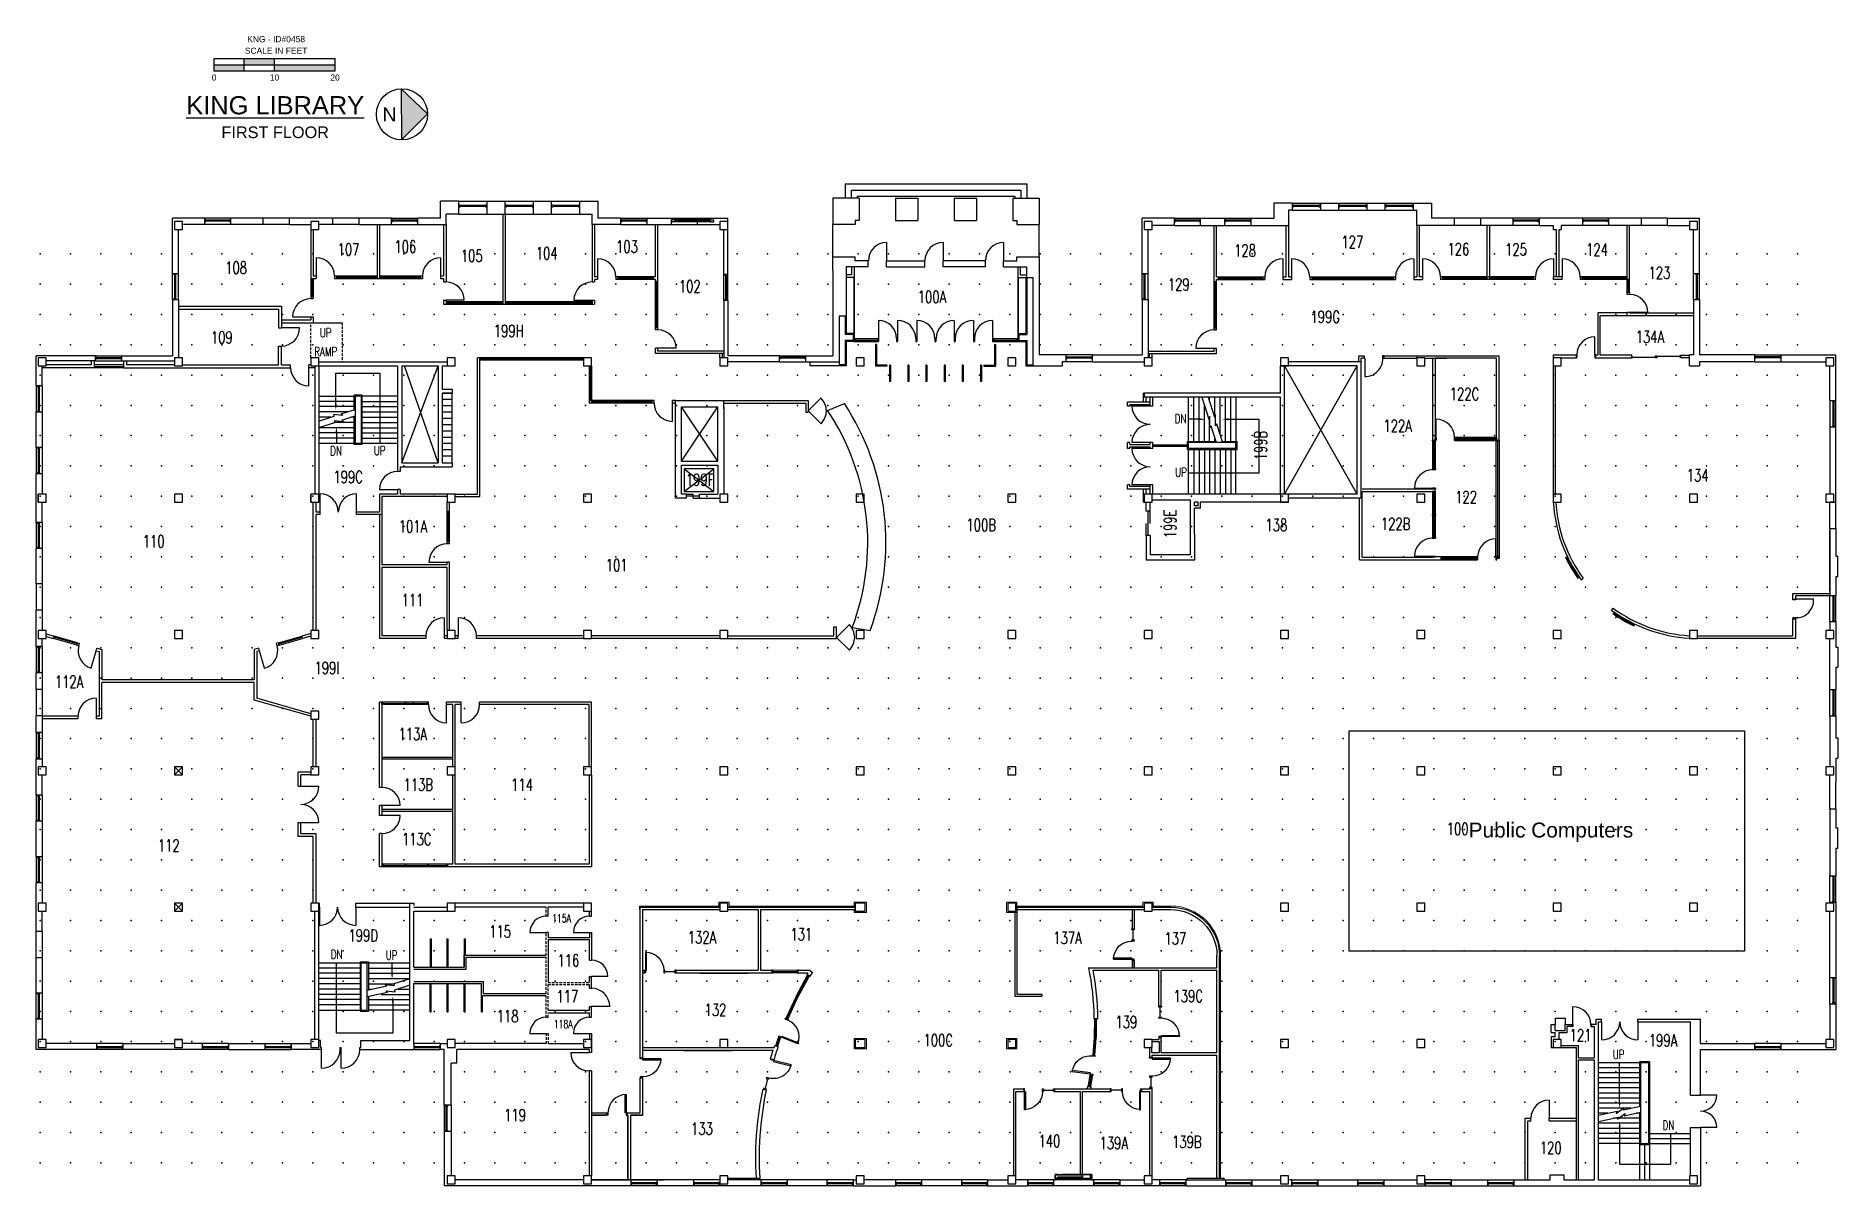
# Model space of a CAD drawing. Header units: millimetres. Extents: x 14 to 316, y 29 to 222.
import ezdxf
from ezdxf.enums import TextEntityAlignment as Align

# ---------------------------------------------------------------- set-up
doc = ezdxf.new("R2010")
doc.units = ezdxf.units.MM
doc.linetypes.add('DASH5', pattern=[0.63889, 0.41667, -0.22222])
for name, color, linetype in [('A-CIRC-TEXT', 1, 'Continuous'), ('A-DOOR', 2, 'Continuous'), ('A-FLOR-EVTR', 1, 'Continuous'), ('A-FLOR-IDEN', 202, 'Continuous'), ('A-FLOR-LEVL', 7, 'DASH5'), ('A-FLOR-RAIL', 3, 'Continuous'), ('A-FLOR-SPCL', 40, 'Continuous'), ('A-FLOR-STRS', 1, 'Continuous'), ('A-FLOR-TPTN', 40, 'Continuous'), ('A-GLAZ', 5, 'Continuous'), ('A-WALL', 7, 'Continuous'), ('L-WALK', 3, 'Continuous'), ('NORTH', 7, 'Continuous')]:
    doc.layers.add(name, color=color, linetype=linetype)
doc.styles.add('ROMANS', font='romans.shx', dxfattribs={"height": 0.1})
doc.styles.get("Standard").update_dxf_attribs({"font": 'arial.ttf'})
doc.styles.add('style1', font='arial.ttf', dxfattribs={"height": 1})

msp = doc.modelspace()

# ---------------------------------------------------------------- texts
at = {"attachment_point": 2, "style": 'style1'}
for s, insert, char_height, width in [('KNG - ID#0458', (54.27, 221.8), 1.0145, 12.5945), ('SCALE IN FEET', (54.27, 219.86), 1.0145, 12.5945), ('0', (43.89, 215.38), 1.01, 5.8921), ('10', (54.01, 215.38), 1.015, 5.8921), ('20', (64.14, 215.38), 1.015, 5.8921), ('{\\LKING LIBRARY\\P\\H0.64005x;\\lFIRST FLOOR}', (54.12, 211.75), 3.0436, 61.798)]:
    msp.add_mtext(s, dxfattribs=dict(at, insert=insert, char_height=char_height, width=width))
at = {"insert": (253.91, 90.14), "char_height": 2.5, "attachment_point": 1}
msp.add_mtext_dynamic_manual_height_columns('Public Computers', width=47.5715, gutter_width=12.5, heights=[0], dxfattribs=at)
at = {"layer": 'A-CIRC-TEXT', "style": 'ROMANS', "width": 0.7}
for s, p in [('UP', (62.58, 171.38)), ('RAMP', (62.58, 168.22)), ('DN', (205.69, 157.01)), ('DN', (64.31, 151.61)), ('UP', (71.61, 151.66)), ('UP', (205.77, 148.03)), ('DN', (64.4, 67.31)), ('UP', (73.59, 67.18)), ('UP', (279.02, 50.56)), ('DN', (287.37, 38.72))]:
    msp.add_text(s, height=1.522, dxfattribs=at).set_placement(p, align=Align.CENTER)
at = {"layer": 'A-FLOR-IDEN', "style": 'ROMANS', "width": 0.7}
for s, height, p in [('107', 2.029, (66.39, 185.07)), ('106', 2.029, (75.9, 185.53)), ('103', 2.029, (113, 185.53)), ('127', 2.029, (234.44, 186.32)), ('126', 2.029, (252.21, 185.12)), ('125', 2.029, (261.85, 185.08)), ('124', 2.029, (275.42, 185.04)), ('108', 2.029, (47.58, 182.02)), ('105', 2.029, (87.02, 184.02)), ('104', 2.029, (99.58, 184.43)), ('128', 2.029, (216.49, 184.89)), ('129', 2.029, (205.4, 179.19)), ('123', 2.029, (285.87, 181.15)), ('102', 2.029, (123.53, 178.89)), ('100A', 2.029, (164.06, 177.14)), ('199G', 2.029, (229.91, 173.79)), ('109', 2.029, (45.18, 170.34)), ('199H', 2.029, (93.2, 171.43)), ('134A', 2.029, (284.26, 170.43)), ('122C', 2.029, (253.22, 160.88)), ('122A', 2.029, (242.02, 155.54)), ('199C', 2.029, (66.32, 146.98)), ('199F', 2.029, (125.25, 146.52)), ('134', 2.029, (292.26, 147.26)), ('122', 2.029, (253.5, 143.61)), ('101A', 2.029, (77.17, 138.7)), ('100B', 2.029, (172.3, 138.95)), ('138', 2.029, (221.72, 138.94)), ('122B', 2.029, (241.7, 139.12)), ('110', 2.029, (33.76, 136.2)), ('101', 2.029, (111.28, 132.21)), ('111', 2.029, (77.1, 126.38)), ('112A', 2.029, (19.6, 112.71)), ('199I', 2.029, (62.78, 115.01)), ('113A', 2.029, (77.14, 103.95)), ('113B', 2.029, (78.08, 95.47)), ('114', 2.029, (95.43, 95.46)), ('113C', 2.029, (77.81, 86.34)), ('100', 2.029, (252.07, 88.07)), ('112', 2.029, (36.31, 85.27)), ('115', 2.029, (91.78, 70.88)), ('115A', 1.353, (102.06, 73.43)), ('131', 2.029, (142.2, 70.42)), ('199D', 2.029, (68.85, 70.23)), ('132A', 2.029, (125.55, 69.91)), ('137A', 2.029, (186.75, 69.81)), ('137', 2.029, (204.82, 69.73)), ('116', 2.029, (103.21, 66.05)), ('117', 2.029, (103.03, 60.03)), ('139C', 2.029, (206.97, 60.07)), ('118', 2.029, (93.02, 56.71)), ('132', 2.029, (127.83, 57.76)), ('139', 2.029, (196.6, 55.73)), ('118A', 1.353, (102.33, 55.73)), ('100C', 2.029, (165.13, 52.69)), ('100C', 2.029, (165.13, 52.69)), ('121', 2.029, (272.65, 53.52)), ('199A', 2.029, (286.46, 52.66)), ('119', 2.029, (94.26, 40.13)), ('133', 2.029, (125.55, 37.88)), ('140', 2.029, (183.75, 35.81)), ('139A', 2.029, (194.51, 35.48)), ('139B', 2.029, (206.73, 35.67)), ('120', 2.029, (267.67, 34.67))]:
    msp.add_text(s, height=height, dxfattribs=at).set_placement(p, align=Align.CENTER)
for s, p in [('199B', (220.12, 153.26)), ('199E', (204.96, 140.13))]:
    msp.add_text(s, height=2.029, rotation=90, dxfattribs=at).set_placement(p, align=Align.CENTER)
at = {"layer": 'NORTH', "insert": (73.24, 209.86), "char_height": 2.3171, "width": 4.9682, "attachment_point": 2, "style": 'ROMANS'}
msp.add_mtext('{\\fArial|b0|i0|c0|p34;N}', dxfattribs=at)

# ---------------------------------------------------------------- blocks, each defined once
blk = doc.blocks.new('PWRDRWGRP26541264', base_point=(250.65544, 1166.35986))
at = {"layer": 'A-WALL', "color": 7, "linetype": 'Continuous'}
for p, q in [((308.65544, 1166.35986), (250.65544, 1166.35986)), ((308.65544, 1164.35962), (250.65544, 1164.35962)), ((252.65552, 1164.35962), (252.65552, 1166.35986)), ((306.65552, 1164.35962), (306.65552, 1166.35986))]:
    blk.add_line(p, q, dxfattribs=at)
blk = doc.blocks.new('*U4')
blk.add_point((0, 0))
blk = doc.blocks.new('*U5')
at = {"color": 0, "linetype": 'ByBlock', "lineweight": -2, "transparency": 16777216}
for p in [(0, 152.178), (5.0726, 152.178), (10.1452, 152.178), (15.2178, 152.178), (20.2904, 152.178), (25.363, 152.178), (30.4356, 152.178), (35.5082, 152.178), (40.5808, 152.178), (45.6534, 152.178), (50.726, 152.178), (55.7986, 152.178), (60.8712, 152.178), (65.9438, 152.178), (71.0164, 152.178), (76.089, 152.178), (81.1616, 152.178), (86.2342, 152.178), (91.3068, 152.178), (96.3794, 152.178), (101.452, 152.178), (106.5246, 152.178), (111.5972, 152.178), (116.6698, 152.178), (121.7424, 152.178), (126.815, 152.178), (131.8876, 152.178), (136.9602, 152.178), (142.0328, 152.178), (147.1054, 152.178), (152.178, 152.178), (157.2506, 152.178), (162.3232, 152.178), (167.3958, 152.178), (172.4684, 152.178), (177.541, 152.178), (182.6136, 152.178), (187.6862, 152.178), (192.7588, 152.178), (197.8314, 152.178), (202.904, 152.178), (207.9766, 152.178), (213.0492, 152.178), (218.1218, 152.178), (223.1944, 152.178), (228.267, 152.178), (233.3396, 152.178), (238.4122, 152.178), (243.4848, 152.178), (248.5574, 152.178), (253.63, 152.178), (258.7026, 152.178), (263.7752, 152.178), (268.8478, 152.178), (273.9204, 152.178), (278.993, 152.178), (284.0656, 152.178), (289.1382, 152.178), (294.2108, 152.178), (0, 147.1054), (5.0726, 147.1054), (10.1452, 147.1054), (15.2178, 147.1054), (20.2904, 147.1054), (25.363, 147.1054), (30.4356, 147.1054), (35.5082, 147.1054), (40.5808, 147.1054), (45.6534, 147.1054), (50.726, 147.1054), (55.7986, 147.1054), (60.8712, 147.1054), (65.9438, 147.1054), (71.0164, 147.1054), (76.089, 147.1054), (81.1616, 147.1054), (86.2342, 147.1054), (91.3068, 147.1054), (96.3794, 147.1054), (101.452, 147.1054), (106.5246, 147.1054), (111.5972, 147.1054), (116.6698, 147.1054), (121.7424, 147.1054), (126.815, 147.1054), (131.8876, 147.1054), (136.9602, 147.1054), (142.0328, 147.1054), (147.1054, 147.1054), (152.178, 147.1054), (157.2506, 147.1054), (162.3232, 147.1054), (167.3958, 147.1054), (172.4684, 147.1054), (177.541, 147.1054), (182.6136, 147.1054), (187.6862, 147.1054), (192.7588, 147.1054), (197.8314, 147.1054), (202.904, 147.1054), (207.9766, 147.1054), (213.0492, 147.1054), (218.1218, 147.1054), (223.1944, 147.1054), (228.267, 147.1054), (233.3396, 147.1054), (238.4122, 147.1054), (243.4848, 147.1054), (248.5574, 147.1054), (253.63, 147.1054), (258.7026, 147.1054), (263.7752, 147.1054), (268.8478, 147.1054), (273.9204, 147.1054), (278.993, 147.1054), (284.0656, 147.1054), (289.1382, 147.1054), (294.2108, 147.1054), (0, 142.0328), (5.0726, 142.0328), (10.1452, 142.0328), (15.2178, 142.0328), (20.2904, 142.0328), (25.363, 142.0328), (30.4356, 142.0328), (35.5082, 142.0328), (40.5808, 142.0328), (45.6534, 142.0328), (50.726, 142.0328), (55.7986, 142.0328), (60.8712, 142.0328), (65.9438, 142.0328), (71.0164, 142.0328), (76.089, 142.0328), (81.1616, 142.0328), (86.2342, 142.0328), (91.3068, 142.0328), (96.3794, 142.0328), (101.452, 142.0328), (106.5246, 142.0328), (111.5972, 142.0328), (116.6698, 142.0328), (121.7424, 142.0328), (126.815, 142.0328), (131.8876, 142.0328), (136.9602, 142.0328), (142.0328, 142.0328), (147.1054, 142.0328), (152.178, 142.0328), (157.2506, 142.0328), (162.3232, 142.0328), (167.3958, 142.0328), (172.4684, 142.0328), (177.541, 142.0328), (182.6136, 142.0328), (187.6862, 142.0328), (192.7588, 142.0328), (197.8314, 142.0328), (202.904, 142.0328), (207.9766, 142.0328), (213.0492, 142.0328), (218.1218, 142.0328), (223.1944, 142.0328), (228.267, 142.0328), (233.3396, 142.0328), (238.4122, 142.0328), (243.4848, 142.0328), (248.5574, 142.0328), (253.63, 142.0328), (258.7026, 142.0328), (263.7752, 142.0328), (268.8478, 142.0328), (273.9204, 142.0328), (278.993, 142.0328), (284.0656, 142.0328), (289.1382, 142.0328), (294.2108, 142.0328), (0, 136.9602), (5.0726, 136.9602), (10.1452, 136.9602), (15.2178, 136.9602), (20.2904, 136.9602), (25.363, 136.9602), (30.4356, 136.9602), (35.5082, 136.9602), (40.5808, 136.9602), (45.6534, 136.9602), (50.726, 136.9602), (55.7986, 136.9602), (60.8712, 136.9602), (65.9438, 136.9602), (71.0164, 136.9602), (76.089, 136.9602), (81.1616, 136.9602), (86.2342, 136.9602), (91.3068, 136.9602), (96.3794, 136.9602), (101.452, 136.9602), (106.5246, 136.9602), (111.5972, 136.9602), (116.6698, 136.9602), (121.7424, 136.9602), (126.815, 136.9602), (131.8876, 136.9602), (136.9602, 136.9602), (142.0328, 136.9602), (147.1054, 136.9602), (152.178, 136.9602), (157.2506, 136.9602), (162.3232, 136.9602), (167.3958, 136.9602), (172.4684, 136.9602), (177.541, 136.9602), (182.6136, 136.9602), (187.6862, 136.9602), (192.7588, 136.9602), (197.8314, 136.9602), (202.904, 136.9602), (207.9766, 136.9602), (213.0492, 136.9602), (218.1218, 136.9602), (223.1944, 136.9602), (228.267, 136.9602), (233.3396, 136.9602), (238.4122, 136.9602), (243.4848, 136.9602), (248.5574, 136.9602), (253.63, 136.9602), (258.7026, 136.9602), (263.7752, 136.9602), (268.8478, 136.9602), (273.9204, 136.9602), (278.993, 136.9602), (284.0656, 136.9602), (289.1382, 136.9602), (294.2108, 136.9602), (0, 131.8876), (5.0726, 131.8876), (10.1452, 131.8876), (15.2178, 131.8876), (20.2904, 131.8876), (25.363, 131.8876), (30.4356, 131.8876), (35.5082, 131.8876), (40.5808, 131.8876), (45.6534, 131.8876), (50.726, 131.8876), (55.7986, 131.8876), (60.8712, 131.8876), (65.9438, 131.8876), (71.0164, 131.8876), (76.089, 131.8876), (81.1616, 131.8876), (86.2342, 131.8876), (91.3068, 131.8876), (96.3794, 131.8876), (101.452, 131.8876), (106.5246, 131.8876), (111.5972, 131.8876), (116.6698, 131.8876), (121.7424, 131.8876), (126.815, 131.8876), (131.8876, 131.8876), (136.9602, 131.8876), (142.0328, 131.8876), (147.1054, 131.8876), (152.178, 131.8876), (157.2506, 131.8876), (162.3232, 131.8876), (167.3958, 131.8876), (172.4684, 131.8876), (177.541, 131.8876), (182.6136, 131.8876), (187.6862, 131.8876), (192.7588, 131.8876), (197.8314, 131.8876), (202.904, 131.8876), (207.9766, 131.8876), (213.0492, 131.8876), (218.1218, 131.8876), (223.1944, 131.8876), (228.267, 131.8876), (233.3396, 131.8876), (238.4122, 131.8876), (243.4848, 131.8876), (248.5574, 131.8876), (253.63, 131.8876), (258.7026, 131.8876), (263.7752, 131.8876), (268.8478, 131.8876), (273.9204, 131.8876), (278.993, 131.8876), (284.0656, 131.8876), (289.1382, 131.8876), (294.2108, 131.8876), (0, 126.815), (5.0726, 126.815), (10.1452, 126.815), (15.2178, 126.815), (20.2904, 126.815), (25.363, 126.815), (30.4356, 126.815), (35.5082, 126.815), (40.5808, 126.815), (45.6534, 126.815), (50.726, 126.815), (55.7986, 126.815), (60.8712, 126.815), (65.9438, 126.815), (71.0164, 126.815), (76.089, 126.815), (81.1616, 126.815), (86.2342, 126.815), (91.3068, 126.815), (96.3794, 126.815), (101.452, 126.815), (106.5246, 126.815), (111.5972, 126.815), (116.6698, 126.815), (121.7424, 126.815), (126.815, 126.815), (131.8876, 126.815), (136.9602, 126.815), (142.0328, 126.815), (147.1054, 126.815), (152.178, 126.815), (157.2506, 126.815), (162.3232, 126.815), (167.3958, 126.815), (172.4684, 126.815), (177.541, 126.815), (182.6136, 126.815), (187.6862, 126.815), (192.7588, 126.815), (197.8314, 126.815), (202.904, 126.815), (207.9766, 126.815), (213.0492, 126.815), (218.1218, 126.815), (223.1944, 126.815), (228.267, 126.815), (233.3396, 126.815), (238.4122, 126.815), (243.4848, 126.815), (248.5574, 126.815), (253.63, 126.815), (258.7026, 126.815), (263.7752, 126.815), (268.8478, 126.815), (273.9204, 126.815), (278.993, 126.815), (284.0656, 126.815), (289.1382, 126.815), (294.2108, 126.815), (0, 121.7424), (5.0726, 121.7424), (10.1452, 121.7424), (15.2178, 121.7424), (20.2904, 121.7424), (25.363, 121.7424), (30.4356, 121.7424), (35.5082, 121.7424), (40.5808, 121.7424), (45.6534, 121.7424), (50.726, 121.7424), (55.7986, 121.7424), (60.8712, 121.7424), (65.9438, 121.7424), (71.0164, 121.7424), (76.089, 121.7424), (81.1616, 121.7424), (86.2342, 121.7424), (91.3068, 121.7424), (96.3794, 121.7424), (101.452, 121.7424), (106.5246, 121.7424), (111.5972, 121.7424), (116.6698, 121.7424), (121.7424, 121.7424), (126.815, 121.7424), (131.8876, 121.7424), (136.9602, 121.7424), (142.0328, 121.7424), (147.1054, 121.7424), (152.178, 121.7424), (157.2506, 121.7424), (162.3232, 121.7424), (167.3958, 121.7424), (172.4684, 121.7424), (177.541, 121.7424), (182.6136, 121.7424), (187.6862, 121.7424), (192.7588, 121.7424), (197.8314, 121.7424), (202.904, 121.7424), (207.9766, 121.7424), (213.0492, 121.7424), (218.1218, 121.7424), (223.1944, 121.7424), (228.267, 121.7424), (233.3396, 121.7424), (238.4122, 121.7424), (243.4848, 121.7424), (248.5574, 121.7424), (253.63, 121.7424), (258.7026, 121.7424), (263.7752, 121.7424), (268.8478, 121.7424), (273.9204, 121.7424), (278.993, 121.7424), (284.0656, 121.7424), (289.1382, 121.7424), (294.2108, 121.7424), (0, 116.6698), (5.0726, 116.6698), (10.1452, 116.6698), (15.2178, 116.6698), (20.2904, 116.6698), (25.363, 116.6698), (30.4356, 116.6698), (35.5082, 116.6698), (40.5808, 116.6698), (45.6534, 116.6698), (50.726, 116.6698), (55.7986, 116.6698), (60.8712, 116.6698), (65.9438, 116.6698), (71.0164, 116.6698), (76.089, 116.6698), (81.1616, 116.6698), (86.2342, 116.6698), (91.3068, 116.6698), (96.3794, 116.6698), (101.452, 116.6698), (106.5246, 116.6698), (111.5972, 116.6698), (116.6698, 116.6698), (121.7424, 116.6698), (126.815, 116.6698), (131.8876, 116.6698), (136.9602, 116.6698), (142.0328, 116.6698), (147.1054, 116.6698), (152.178, 116.6698), (157.2506, 116.6698), (162.3232, 116.6698), (167.3958, 116.6698), (172.4684, 116.6698), (177.541, 116.6698), (182.6136, 116.6698), (187.6862, 116.6698), (192.7588, 116.6698), (197.8314, 116.6698), (202.904, 116.6698), (207.9766, 116.6698), (213.0492, 116.6698), (218.1218, 116.6698), (223.1944, 116.6698), (228.267, 116.6698), (233.3396, 116.6698), (238.4122, 116.6698), (243.4848, 116.6698), (248.5574, 116.6698), (253.63, 116.6698), (258.7026, 116.6698), (263.7752, 116.6698), (268.8478, 116.6698), (273.9204, 116.6698), (278.993, 116.6698), (284.0656, 116.6698), (289.1382, 116.6698), (294.2108, 116.6698), (0, 111.5972), (5.0726, 111.5972), (10.1452, 111.5972), (15.2178, 111.5972), (20.2904, 111.5972), (25.363, 111.5972), (30.4356, 111.5972), (35.5082, 111.5972), (40.5808, 111.5972), (45.6534, 111.5972), (50.726, 111.5972), (55.7986, 111.5972), (60.8712, 111.5972), (65.9438, 111.5972), (71.0164, 111.5972), (76.089, 111.5972), (81.1616, 111.5972), (86.2342, 111.5972), (91.3068, 111.5972), (96.3794, 111.5972), (101.452, 111.5972), (106.5246, 111.5972), (111.5972, 111.5972), (116.6698, 111.5972), (121.7424, 111.5972), (126.815, 111.5972), (131.8876, 111.5972), (136.9602, 111.5972), (142.0328, 111.5972), (147.1054, 111.5972), (152.178, 111.5972), (157.2506, 111.5972), (162.3232, 111.5972), (167.3958, 111.5972), (172.4684, 111.5972), (177.541, 111.5972), (182.6136, 111.5972), (187.6862, 111.5972), (192.7588, 111.5972), (197.8314, 111.5972), (202.904, 111.5972), (207.9766, 111.5972), (213.0492, 111.5972), (218.1218, 111.5972), (223.1944, 111.5972), (228.267, 111.5972), (233.3396, 111.5972), (238.4122, 111.5972), (243.4848, 111.5972), (248.5574, 111.5972), (253.63, 111.5972), (258.7026, 111.5972), (263.7752, 111.5972), (268.8478, 111.5972), (273.9204, 111.5972), (278.993, 111.5972), (284.0656, 111.5972), (289.1382, 111.5972), (294.2108, 111.5972), (0, 106.5246), (5.0726, 106.5246), (10.1452, 106.5246), (15.2178, 106.5246), (20.2904, 106.5246), (25.363, 106.5246), (30.4356, 106.5246), (35.5082, 106.5246), (40.5808, 106.5246), (45.6534, 106.5246), (50.726, 106.5246), (55.7986, 106.5246), (60.8712, 106.5246), (65.9438, 106.5246), (71.0164, 106.5246), (76.089, 106.5246), (81.1616, 106.5246), (86.2342, 106.5246), (91.3068, 106.5246), (96.3794, 106.5246), (101.452, 106.5246), (106.5246, 106.5246), (111.5972, 106.5246), (116.6698, 106.5246), (121.7424, 106.5246), (126.815, 106.5246), (131.8876, 106.5246), (136.9602, 106.5246), (142.0328, 106.5246), (147.1054, 106.5246), (152.178, 106.5246), (157.2506, 106.5246), (162.3232, 106.5246), (167.3958, 106.5246), (172.4684, 106.5246), (177.541, 106.5246), (182.6136, 106.5246), (187.6862, 106.5246), (192.7588, 106.5246), (197.8314, 106.5246), (202.904, 106.5246), (207.9766, 106.5246), (213.0492, 106.5246), (218.1218, 106.5246), (223.1944, 106.5246), (228.267, 106.5246), (233.3396, 106.5246), (238.4122, 106.5246), (243.4848, 106.5246), (248.5574, 106.5246), (253.63, 106.5246), (258.7026, 106.5246), (263.7752, 106.5246), (268.8478, 106.5246), (273.9204, 106.5246), (278.993, 106.5246), (284.0656, 106.5246), (289.1382, 106.5246), (294.2108, 106.5246), (0, 101.452), (5.0726, 101.452), (10.1452, 101.452), (15.2178, 101.452), (20.2904, 101.452), (25.363, 101.452), (30.4356, 101.452), (35.5082, 101.452), (40.5808, 101.452), (45.6534, 101.452), (50.726, 101.452), (55.7986, 101.452), (60.8712, 101.452), (65.9438, 101.452), (71.0164, 101.452), (76.089, 101.452), (81.1616, 101.452), (86.2342, 101.452), (91.3068, 101.452), (96.3794, 101.452), (101.452, 101.452), (106.5246, 101.452), (111.5972, 101.452), (116.6698, 101.452), (121.7424, 101.452), (126.815, 101.452), (131.8876, 101.452), (136.9602, 101.452), (142.0328, 101.452), (147.1054, 101.452), (152.178, 101.452), (157.2506, 101.452), (162.3232, 101.452), (167.3958, 101.452), (172.4684, 101.452), (177.541, 101.452), (182.6136, 101.452), (187.6862, 101.452), (192.7588, 101.452), (197.8314, 101.452), (202.904, 101.452), (207.9766, 101.452), (213.0492, 101.452), (218.1218, 101.452), (223.1944, 101.452), (228.267, 101.452), (233.3396, 101.452), (238.4122, 101.452), (243.4848, 101.452), (248.5574, 101.452), (253.63, 101.452), (258.7026, 101.452), (263.7752, 101.452), (268.8478, 101.452), (273.9204, 101.452), (278.993, 101.452), (284.0656, 101.452), (289.1382, 101.452), (294.2108, 101.452), (0, 96.3794), (5.0726, 96.3794), (10.1452, 96.3794), (15.2178, 96.3794), (20.2904, 96.3794), (25.363, 96.3794), (30.4356, 96.3794), (35.5082, 96.3794), (40.5808, 96.3794), (45.6534, 96.3794), (50.726, 96.3794), (55.7986, 96.3794), (60.8712, 96.3794), (65.9438, 96.3794), (71.0164, 96.3794), (76.089, 96.3794), (81.1616, 96.3794), (86.2342, 96.3794), (91.3068, 96.3794), (96.3794, 96.3794), (101.452, 96.3794), (106.5246, 96.3794), (111.5972, 96.3794), (116.6698, 96.3794), (121.7424, 96.3794), (126.815, 96.3794), (131.8876, 96.3794), (136.9602, 96.3794), (142.0328, 96.3794), (147.1054, 96.3794), (152.178, 96.3794), (157.2506, 96.3794), (162.3232, 96.3794), (167.3958, 96.3794), (172.4684, 96.3794), (177.541, 96.3794), (182.6136, 96.3794), (187.6862, 96.3794), (192.7588, 96.3794), (197.8314, 96.3794), (202.904, 96.3794), (207.9766, 96.3794), (213.0492, 96.3794), (218.1218, 96.3794), (223.1944, 96.3794), (228.267, 96.3794), (233.3396, 96.3794), (238.4122, 96.3794), (243.4848, 96.3794), (248.5574, 96.3794), (253.63, 96.3794), (258.7026, 96.3794), (263.7752, 96.3794), (268.8478, 96.3794), (273.9204, 96.3794), (278.993, 96.3794), (284.0656, 96.3794), (289.1382, 96.3794), (294.2108, 96.3794), (0, 91.3068), (5.0726, 91.3068), (10.1452, 91.3068), (15.2178, 91.3068), (20.2904, 91.3068), (25.363, 91.3068), (30.4356, 91.3068), (35.5082, 91.3068), (40.5808, 91.3068), (45.6534, 91.3068), (50.726, 91.3068), (55.7986, 91.3068), (60.8712, 91.3068), (65.9438, 91.3068), (71.0164, 91.3068), (76.089, 91.3068), (81.1616, 91.3068), (86.2342, 91.3068), (91.3068, 91.3068), (96.3794, 91.3068), (101.452, 91.3068), (106.5246, 91.3068), (111.5972, 91.3068), (116.6698, 91.3068), (121.7424, 91.3068), (126.815, 91.3068), (131.8876, 91.3068), (136.9602, 91.3068), (142.0328, 91.3068), (147.1054, 91.3068), (152.178, 91.3068), (157.2506, 91.3068), (162.3232, 91.3068), (167.3958, 91.3068), (172.4684, 91.3068), (177.541, 91.3068), (182.6136, 91.3068), (187.6862, 91.3068), (192.7588, 91.3068), (197.8314, 91.3068), (202.904, 91.3068), (207.9766, 91.3068), (213.0492, 91.3068), (218.1218, 91.3068), (223.1944, 91.3068), (228.267, 91.3068), (233.3396, 91.3068), (238.4122, 91.3068), (243.4848, 91.3068), (248.5574, 91.3068), (253.63, 91.3068), (258.7026, 91.3068), (263.7752, 91.3068), (268.8478, 91.3068), (273.9204, 91.3068), (278.993, 91.3068), (284.0656, 91.3068), (289.1382, 91.3068), (294.2108, 91.3068), (0, 86.2342), (5.0726, 86.2342), (10.1452, 86.2342), (15.2178, 86.2342), (20.2904, 86.2342), (25.363, 86.2342), (30.4356, 86.2342), (35.5082, 86.2342), (40.5808, 86.2342), (45.6534, 86.2342), (50.726, 86.2342), (55.7986, 86.2342), (60.8712, 86.2342), (65.9438, 86.2342), (71.0164, 86.2342), (76.089, 86.2342), (81.1616, 86.2342), (86.2342, 86.2342), (91.3068, 86.2342), (96.3794, 86.2342), (101.452, 86.2342), (106.5246, 86.2342), (111.5972, 86.2342), (116.6698, 86.2342), (121.7424, 86.2342), (126.815, 86.2342), (131.8876, 86.2342), (136.9602, 86.2342), (142.0328, 86.2342), (147.1054, 86.2342), (152.178, 86.2342), (157.2506, 86.2342), (162.3232, 86.2342), (167.3958, 86.2342), (172.4684, 86.2342), (177.541, 86.2342), (182.6136, 86.2342), (187.6862, 86.2342), (192.7588, 86.2342), (197.8314, 86.2342), (202.904, 86.2342), (207.9766, 86.2342), (213.0492, 86.2342), (218.1218, 86.2342), (223.1944, 86.2342), (228.267, 86.2342), (233.3396, 86.2342), (238.4122, 86.2342), (243.4848, 86.2342), (248.5574, 86.2342), (253.63, 86.2342), (258.7026, 86.2342), (263.7752, 86.2342), (268.8478, 86.2342), (273.9204, 86.2342), (278.993, 86.2342), (284.0656, 86.2342), (289.1382, 86.2342), (294.2108, 86.2342), (0, 81.1616), (5.0726, 81.1616), (10.1452, 81.1616), (15.2178, 81.1616), (20.2904, 81.1616), (25.363, 81.1616), (30.4356, 81.1616), (35.5082, 81.1616), (40.5808, 81.1616), (45.6534, 81.1616), (50.726, 81.1616), (55.7986, 81.1616), (60.8712, 81.1616), (65.9438, 81.1616), (71.0164, 81.1616), (76.089, 81.1616), (81.1616, 81.1616), (86.2342, 81.1616), (91.3068, 81.1616), (96.3794, 81.1616), (101.452, 81.1616), (106.5246, 81.1616), (111.5972, 81.1616), (116.6698, 81.1616), (121.7424, 81.1616), (126.815, 81.1616), (131.8876, 81.1616), (136.9602, 81.1616), (142.0328, 81.1616), (147.1054, 81.1616), (152.178, 81.1616), (157.2506, 81.1616), (162.3232, 81.1616), (167.3958, 81.1616), (172.4684, 81.1616), (177.541, 81.1616), (182.6136, 81.1616), (187.6862, 81.1616), (192.7588, 81.1616), (197.8314, 81.1616), (202.904, 81.1616), (207.9766, 81.1616), (213.0492, 81.1616), (218.1218, 81.1616), (223.1944, 81.1616), (228.267, 81.1616), (233.3396, 81.1616), (238.4122, 81.1616), (243.4848, 81.1616), (248.5574, 81.1616), (253.63, 81.1616), (258.7026, 81.1616), (263.7752, 81.1616), (268.8478, 81.1616), (273.9204, 81.1616), (278.993, 81.1616), (284.0656, 81.1616), (289.1382, 81.1616), (294.2108, 81.1616), (0, 76.089), (5.0726, 76.089), (10.1452, 76.089), (15.2178, 76.089), (20.2904, 76.089), (25.363, 76.089), (30.4356, 76.089), (35.5082, 76.089), (40.5808, 76.089), (45.6534, 76.089), (50.726, 76.089), (55.7986, 76.089), (60.8712, 76.089), (65.9438, 76.089), (71.0164, 76.089), (76.089, 76.089), (81.1616, 76.089), (86.2342, 76.089), (91.3068, 76.089), (96.3794, 76.089), (101.452, 76.089), (106.5246, 76.089), (111.5972, 76.089), (116.6698, 76.089), (121.7424, 76.089), (126.815, 76.089), (131.8876, 76.089), (136.9602, 76.089), (142.0328, 76.089), (147.1054, 76.089), (152.178, 76.089), (157.2506, 76.089), (162.3232, 76.089), (167.3958, 76.089), (172.4684, 76.089), (177.541, 76.089), (182.6136, 76.089), (187.6862, 76.089), (192.7588, 76.089), (197.8314, 76.089), (202.904, 76.089), (207.9766, 76.089), (213.0492, 76.089), (218.1218, 76.089), (223.1944, 76.089), (228.267, 76.089), (233.3396, 76.089), (238.4122, 76.089), (243.4848, 76.089), (248.5574, 76.089), (253.63, 76.089), (258.7026, 76.089), (263.7752, 76.089), (268.8478, 76.089), (273.9204, 76.089), (278.993, 76.089), (284.0656, 76.089), (289.1382, 76.089), (294.2108, 76.089), (0, 71.0164), (5.0726, 71.0164), (10.1452, 71.0164), (15.2178, 71.0164), (20.2904, 71.0164), (25.363, 71.0164), (30.4356, 71.0164), (35.5082, 71.0164), (40.5808, 71.0164), (45.6534, 71.0164), (50.726, 71.0164), (55.7986, 71.0164), (60.8712, 71.0164), (65.9438, 71.0164), (71.0164, 71.0164), (76.089, 71.0164), (81.1616, 71.0164), (86.2342, 71.0164), (91.3068, 71.0164), (96.3794, 71.0164), (101.452, 71.0164), (106.5246, 71.0164), (111.5972, 71.0164), (116.6698, 71.0164), (121.7424, 71.0164), (126.815, 71.0164), (131.8876, 71.0164), (136.9602, 71.0164), (142.0328, 71.0164), (147.1054, 71.0164), (152.178, 71.0164), (157.2506, 71.0164), (162.3232, 71.0164), (167.3958, 71.0164), (172.4684, 71.0164), (177.541, 71.0164), (182.6136, 71.0164), (187.6862, 71.0164), (192.7588, 71.0164), (197.8314, 71.0164), (202.904, 71.0164), (207.9766, 71.0164), (213.0492, 71.0164), (218.1218, 71.0164), (223.1944, 71.0164), (228.267, 71.0164), (233.3396, 71.0164), (238.4122, 71.0164), (243.4848, 71.0164), (248.5574, 71.0164), (253.63, 71.0164), (258.7026, 71.0164), (263.7752, 71.0164), (268.8478, 71.0164), (273.9204, 71.0164), (278.993, 71.0164), (284.0656, 71.0164), (289.1382, 71.0164), (294.2108, 71.0164), (0, 65.9438), (5.0726, 65.9438), (10.1452, 65.9438), (15.2178, 65.9438), (20.2904, 65.9438), (25.363, 65.9438), (30.4356, 65.9438), (35.5082, 65.9438), (40.5808, 65.9438), (45.6534, 65.9438), (50.726, 65.9438), (55.7986, 65.9438), (60.8712, 65.9438), (65.9438, 65.9438), (71.0164, 65.9438), (76.089, 65.9438), (81.1616, 65.9438), (86.2342, 65.9438), (91.3068, 65.9438), (96.3794, 65.9438), (101.452, 65.9438), (106.5246, 65.9438), (111.5972, 65.9438), (116.6698, 65.9438), (121.7424, 65.9438), (126.815, 65.9438), (131.8876, 65.9438), (136.9602, 65.9438), (142.0328, 65.9438), (147.1054, 65.9438), (152.178, 65.9438), (157.2506, 65.9438), (162.3232, 65.9438), (167.3958, 65.9438), (172.4684, 65.9438), (177.541, 65.9438), (182.6136, 65.9438), (187.6862, 65.9438), (192.7588, 65.9438), (197.8314, 65.9438), (202.904, 65.9438), (207.9766, 65.9438), (213.0492, 65.9438), (218.1218, 65.9438), (223.1944, 65.9438), (228.267, 65.9438), (233.3396, 65.9438), (238.4122, 65.9438), (243.4848, 65.9438), (248.5574, 65.9438), (253.63, 65.9438), (258.7026, 65.9438), (263.7752, 65.9438), (268.8478, 65.9438), (273.9204, 65.9438), (278.993, 65.9438), (284.0656, 65.9438), (289.1382, 65.9438), (294.2108, 65.9438), (0, 60.8712), (5.0726, 60.8712), (10.1452, 60.8712), (15.2178, 60.8712), (20.2904, 60.8712), (25.363, 60.8712), (30.4356, 60.8712), (35.5082, 60.8712), (40.5808, 60.8712), (45.6534, 60.8712), (50.726, 60.8712), (55.7986, 60.8712), (60.8712, 60.8712), (65.9438, 60.8712), (71.0164, 60.8712), (76.089, 60.8712), (81.1616, 60.8712), (86.2342, 60.8712), (91.3068, 60.8712), (96.3794, 60.8712), (101.452, 60.8712), (106.5246, 60.8712), (111.5972, 60.8712), (116.6698, 60.8712), (121.7424, 60.8712), (126.815, 60.8712), (131.8876, 60.8712), (136.9602, 60.8712), (142.0328, 60.8712), (147.1054, 60.8712), (152.178, 60.8712), (157.2506, 60.8712), (162.3232, 60.8712), (167.3958, 60.8712), (172.4684, 60.8712), (177.541, 60.8712), (182.6136, 60.8712), (187.6862, 60.8712), (192.7588, 60.8712), (197.8314, 60.8712), (202.904, 60.8712), (207.9766, 60.8712), (213.0492, 60.8712), (218.1218, 60.8712), (223.1944, 60.8712), (228.267, 60.8712), (233.3396, 60.8712), (238.4122, 60.8712), (243.4848, 60.8712), (248.5574, 60.8712), (253.63, 60.8712), (258.7026, 60.8712), (263.7752, 60.8712), (268.8478, 60.8712), (273.9204, 60.8712), (278.993, 60.8712), (284.0656, 60.8712), (289.1382, 60.8712), (294.2108, 60.8712), (0, 55.7986), (5.0726, 55.7986), (10.1452, 55.7986), (15.2178, 55.7986), (20.2904, 55.7986), (25.363, 55.7986), (30.4356, 55.7986), (35.5082, 55.7986), (40.5808, 55.7986), (45.6534, 55.7986), (50.726, 55.7986), (55.7986, 55.7986), (60.8712, 55.7986), (65.9438, 55.7986), (71.0164, 55.7986), (76.089, 55.7986), (81.1616, 55.7986), (86.2342, 55.7986), (91.3068, 55.7986), (96.3794, 55.7986), (101.452, 55.7986), (106.5246, 55.7986), (111.5972, 55.7986), (116.6698, 55.7986), (121.7424, 55.7986), (126.815, 55.7986), (131.8876, 55.7986), (136.9602, 55.7986), (142.0328, 55.7986), (147.1054, 55.7986), (152.178, 55.7986), (157.2506, 55.7986), (162.3232, 55.7986), (167.3958, 55.7986), (172.4684, 55.7986), (177.541, 55.7986), (182.6136, 55.7986), (187.6862, 55.7986), (192.7588, 55.7986), (197.8314, 55.7986), (202.904, 55.7986), (207.9766, 55.7986), (213.0492, 55.7986), (218.1218, 55.7986), (223.1944, 55.7986), (228.267, 55.7986), (233.3396, 55.7986), (238.4122, 55.7986), (243.4848, 55.7986), (248.5574, 55.7986), (253.63, 55.7986), (258.7026, 55.7986), (263.7752, 55.7986), (268.8478, 55.7986), (273.9204, 55.7986), (278.993, 55.7986), (284.0656, 55.7986), (289.1382, 55.7986), (294.2108, 55.7986), (0, 50.726), (5.0726, 50.726), (10.1452, 50.726), (15.2178, 50.726), (20.2904, 50.726), (25.363, 50.726), (30.4356, 50.726), (35.5082, 50.726), (40.5808, 50.726), (45.6534, 50.726), (50.726, 50.726), (55.7986, 50.726), (60.8712, 50.726), (65.9438, 50.726), (71.0164, 50.726), (76.089, 50.726), (81.1616, 50.726), (86.2342, 50.726), (91.3068, 50.726), (96.3794, 50.726), (101.452, 50.726), (106.5246, 50.726), (111.5972, 50.726), (116.6698, 50.726), (121.7424, 50.726), (126.815, 50.726), (131.8876, 50.726), (136.9602, 50.726), (142.0328, 50.726), (147.1054, 50.726), (152.178, 50.726), (157.2506, 50.726), (162.3232, 50.726), (167.3958, 50.726), (172.4684, 50.726), (177.541, 50.726), (182.6136, 50.726), (187.6862, 50.726), (192.7588, 50.726), (197.8314, 50.726), (202.904, 50.726), (207.9766, 50.726), (213.0492, 50.726), (218.1218, 50.726), (223.1944, 50.726), (228.267, 50.726), (233.3396, 50.726), (238.4122, 50.726), (243.4848, 50.726), (248.5574, 50.726), (253.63, 50.726), (258.7026, 50.726), (263.7752, 50.726), (268.8478, 50.726), (273.9204, 50.726), (278.993, 50.726), (284.0656, 50.726), (289.1382, 50.726), (294.2108, 50.726), (0, 45.6534), (5.0726, 45.6534), (10.1452, 45.6534), (15.2178, 45.6534), (20.2904, 45.6534), (25.363, 45.6534), (30.4356, 45.6534), (35.5082, 45.6534), (40.5808, 45.6534), (45.6534, 45.6534), (50.726, 45.6534), (55.7986, 45.6534), (60.8712, 45.6534), (65.9438, 45.6534), (71.0164, 45.6534), (76.089, 45.6534), (81.1616, 45.6534), (86.2342, 45.6534), (91.3068, 45.6534), (96.3794, 45.6534), (101.452, 45.6534), (106.5246, 45.6534), (111.5972, 45.6534), (116.6698, 45.6534), (121.7424, 45.6534), (126.815, 45.6534), (131.8876, 45.6534), (136.9602, 45.6534), (142.0328, 45.6534), (147.1054, 45.6534), (152.178, 45.6534), (157.2506, 45.6534), (162.3232, 45.6534), (167.3958, 45.6534), (172.4684, 45.6534), (177.541, 45.6534), (182.6136, 45.6534), (187.6862, 45.6534), (192.7588, 45.6534), (197.8314, 45.6534), (202.904, 45.6534), (207.9766, 45.6534), (213.0492, 45.6534), (218.1218, 45.6534), (223.1944, 45.6534), (228.267, 45.6534), (233.3396, 45.6534), (238.4122, 45.6534), (243.4848, 45.6534), (248.5574, 45.6534), (253.63, 45.6534), (258.7026, 45.6534), (263.7752, 45.6534), (268.8478, 45.6534), (273.9204, 45.6534), (278.993, 45.6534), (284.0656, 45.6534), (289.1382, 45.6534), (294.2108, 45.6534), (0, 40.5808), (5.0726, 40.5808), (10.1452, 40.5808), (15.2178, 40.5808), (20.2904, 40.5808), (25.363, 40.5808), (30.4356, 40.5808), (35.5082, 40.5808), (40.5808, 40.5808), (45.6534, 40.5808), (50.726, 40.5808), (55.7986, 40.5808), (60.8712, 40.5808), (65.9438, 40.5808), (71.0164, 40.5808), (76.089, 40.5808), (81.1616, 40.5808), (86.2342, 40.5808), (91.3068, 40.5808), (96.3794, 40.5808), (101.452, 40.5808), (106.5246, 40.5808), (111.5972, 40.5808), (116.6698, 40.5808), (121.7424, 40.5808), (126.815, 40.5808), (131.8876, 40.5808), (136.9602, 40.5808), (142.0328, 40.5808), (147.1054, 40.5808), (152.178, 40.5808), (157.2506, 40.5808), (162.3232, 40.5808), (167.3958, 40.5808), (172.4684, 40.5808), (177.541, 40.5808), (182.6136, 40.5808), (187.6862, 40.5808), (192.7588, 40.5808), (197.8314, 40.5808), (202.904, 40.5808), (207.9766, 40.5808), (213.0492, 40.5808), (218.1218, 40.5808), (223.1944, 40.5808), (228.267, 40.5808), (233.3396, 40.5808), (238.4122, 40.5808), (243.4848, 40.5808), (248.5574, 40.5808), (253.63, 40.5808), (258.7026, 40.5808), (263.7752, 40.5808), (268.8478, 40.5808), (273.9204, 40.5808), (278.993, 40.5808), (284.0656, 40.5808), (289.1382, 40.5808), (294.2108, 40.5808), (0, 35.5082), (5.0726, 35.5082), (10.1452, 35.5082), (15.2178, 35.5082), (20.2904, 35.5082), (25.363, 35.5082), (30.4356, 35.5082), (35.5082, 35.5082), (40.5808, 35.5082), (45.6534, 35.5082), (50.726, 35.5082), (55.7986, 35.5082), (60.8712, 35.5082), (65.9438, 35.5082), (71.0164, 35.5082), (76.089, 35.5082), (81.1616, 35.5082), (86.2342, 35.5082), (91.3068, 35.5082), (96.3794, 35.5082), (101.452, 35.5082), (106.5246, 35.5082), (111.5972, 35.5082), (116.6698, 35.5082), (121.7424, 35.5082), (126.815, 35.5082), (131.8876, 35.5082), (136.9602, 35.5082), (142.0328, 35.5082), (147.1054, 35.5082), (152.178, 35.5082), (157.2506, 35.5082), (162.3232, 35.5082), (167.3958, 35.5082), (172.4684, 35.5082), (177.541, 35.5082), (182.6136, 35.5082), (187.6862, 35.5082), (192.7588, 35.5082), (197.8314, 35.5082), (202.904, 35.5082), (207.9766, 35.5082), (213.0492, 35.5082), (218.1218, 35.5082), (223.1944, 35.5082), (228.267, 35.5082), (233.3396, 35.5082), (238.4122, 35.5082), (243.4848, 35.5082), (248.5574, 35.5082), (253.63, 35.5082), (258.7026, 35.5082), (263.7752, 35.5082), (268.8478, 35.5082), (273.9204, 35.5082), (278.993, 35.5082), (284.0656, 35.5082), (289.1382, 35.5082), (294.2108, 35.5082), (0, 30.4356), (5.0726, 30.4356), (10.1452, 30.4356), (15.2178, 30.4356), (20.2904, 30.4356), (25.363, 30.4356), (30.4356, 30.4356), (35.5082, 30.4356), (40.5808, 30.4356), (45.6534, 30.4356), (50.726, 30.4356), (55.7986, 30.4356), (60.8712, 30.4356), (65.9438, 30.4356), (71.0164, 30.4356), (76.089, 30.4356), (81.1616, 30.4356), (86.2342, 30.4356), (91.3068, 30.4356), (96.3794, 30.4356), (101.452, 30.4356), (106.5246, 30.4356), (111.5972, 30.4356), (116.6698, 30.4356), (121.7424, 30.4356), (126.815, 30.4356), (131.8876, 30.4356), (136.9602, 30.4356), (142.0328, 30.4356), (147.1054, 30.4356), (152.178, 30.4356), (157.2506, 30.4356), (162.3232, 30.4356), (167.3958, 30.4356), (172.4684, 30.4356), (177.541, 30.4356), (182.6136, 30.4356), (187.6862, 30.4356), (192.7588, 30.4356), (197.8314, 30.4356), (202.904, 30.4356), (207.9766, 30.4356), (213.0492, 30.4356), (218.1218, 30.4356), (223.1944, 30.4356), (228.267, 30.4356), (233.3396, 30.4356), (238.4122, 30.4356), (243.4848, 30.4356), (248.5574, 30.4356), (253.63, 30.4356), (258.7026, 30.4356), (263.7752, 30.4356), (268.8478, 30.4356), (273.9204, 30.4356), (278.993, 30.4356), (284.0656, 30.4356), (289.1382, 30.4356), (294.2108, 30.4356), (0, 25.363), (5.0726, 25.363), (10.1452, 25.363), (15.2178, 25.363), (20.2904, 25.363), (25.363, 25.363), (30.4356, 25.363), (35.5082, 25.363), (40.5808, 25.363), (45.6534, 25.363), (50.726, 25.363), (55.7986, 25.363), (60.8712, 25.363), (65.9438, 25.363), (71.0164, 25.363), (76.089, 25.363), (81.1616, 25.363), (86.2342, 25.363), (91.3068, 25.363), (96.3794, 25.363), (101.452, 25.363), (106.5246, 25.363), (111.5972, 25.363), (116.6698, 25.363), (121.7424, 25.363), (126.815, 25.363), (131.8876, 25.363), (136.9602, 25.363), (142.0328, 25.363), (147.1054, 25.363), (152.178, 25.363), (157.2506, 25.363), (162.3232, 25.363), (167.3958, 25.363), (172.4684, 25.363), (177.541, 25.363), (182.6136, 25.363), (187.6862, 25.363), (192.7588, 25.363), (197.8314, 25.363), (202.904, 25.363), (207.9766, 25.363), (213.0492, 25.363), (218.1218, 25.363), (223.1944, 25.363), (228.267, 25.363), (233.3396, 25.363), (238.4122, 25.363), (243.4848, 25.363), (248.5574, 25.363), (253.63, 25.363), (258.7026, 25.363), (263.7752, 25.363), (268.8478, 25.363), (273.9204, 25.363), (278.993, 25.363), (284.0656, 25.363), (289.1382, 25.363), (294.2108, 25.363), (0, 20.2904), (5.0726, 20.2904), (10.1452, 20.2904), (15.2178, 20.2904), (20.2904, 20.2904), (25.363, 20.2904), (30.4356, 20.2904), (35.5082, 20.2904), (40.5808, 20.2904), (45.6534, 20.2904), (50.726, 20.2904), (55.7986, 20.2904), (60.8712, 20.2904), (65.9438, 20.2904), (71.0164, 20.2904), (76.089, 20.2904), (81.1616, 20.2904), (86.2342, 20.2904), (91.3068, 20.2904), (96.3794, 20.2904), (101.452, 20.2904), (106.5246, 20.2904), (111.5972, 20.2904), (116.6698, 20.2904), (121.7424, 20.2904), (126.815, 20.2904), (131.8876, 20.2904), (136.9602, 20.2904), (142.0328, 20.2904), (147.1054, 20.2904), (152.178, 20.2904), (157.2506, 20.2904), (162.3232, 20.2904), (167.3958, 20.2904), (172.4684, 20.2904), (177.541, 20.2904), (182.6136, 20.2904), (187.6862, 20.2904), (192.7588, 20.2904), (197.8314, 20.2904), (202.904, 20.2904), (207.9766, 20.2904), (213.0492, 20.2904), (218.1218, 20.2904), (223.1944, 20.2904), (228.267, 20.2904), (233.3396, 20.2904), (238.4122, 20.2904), (243.4848, 20.2904), (248.5574, 20.2904), (253.63, 20.2904), (258.7026, 20.2904), (263.7752, 20.2904), (268.8478, 20.2904), (273.9204, 20.2904), (278.993, 20.2904), (284.0656, 20.2904), (289.1382, 20.2904), (294.2108, 20.2904), (0, 15.2178), (5.0726, 15.2178), (10.1452, 15.2178), (15.2178, 15.2178), (20.2904, 15.2178), (25.363, 15.2178), (30.4356, 15.2178), (35.5082, 15.2178), (40.5808, 15.2178), (45.6534, 15.2178), (50.726, 15.2178), (55.7986, 15.2178), (60.8712, 15.2178), (65.9438, 15.2178), (71.0164, 15.2178), (76.089, 15.2178), (81.1616, 15.2178), (86.2342, 15.2178), (91.3068, 15.2178), (96.3794, 15.2178), (101.452, 15.2178), (106.5246, 15.2178), (111.5972, 15.2178), (116.6698, 15.2178), (121.7424, 15.2178), (126.815, 15.2178), (131.8876, 15.2178), (136.9602, 15.2178), (142.0328, 15.2178), (147.1054, 15.2178), (152.178, 15.2178), (157.2506, 15.2178), (162.3232, 15.2178), (167.3958, 15.2178), (172.4684, 15.2178), (177.541, 15.2178), (182.6136, 15.2178), (187.6862, 15.2178), (192.7588, 15.2178), (197.8314, 15.2178), (202.904, 15.2178), (207.9766, 15.2178), (213.0492, 15.2178), (218.1218, 15.2178), (223.1944, 15.2178), (228.267, 15.2178), (233.3396, 15.2178), (238.4122, 15.2178), (243.4848, 15.2178), (248.5574, 15.2178), (253.63, 15.2178), (258.7026, 15.2178), (263.7752, 15.2178), (268.8478, 15.2178), (273.9204, 15.2178), (278.993, 15.2178), (284.0656, 15.2178), (289.1382, 15.2178), (294.2108, 15.2178), (0, 10.1452), (5.0726, 10.1452), (10.1452, 10.1452), (15.2178, 10.1452), (20.2904, 10.1452), (25.363, 10.1452), (30.4356, 10.1452), (35.5082, 10.1452), (40.5808, 10.1452), (45.6534, 10.1452), (50.726, 10.1452), (55.7986, 10.1452), (60.8712, 10.1452), (65.9438, 10.1452), (71.0164, 10.1452), (76.089, 10.1452), (81.1616, 10.1452), (86.2342, 10.1452), (91.3068, 10.1452), (96.3794, 10.1452), (101.452, 10.1452), (106.5246, 10.1452), (111.5972, 10.1452), (116.6698, 10.1452), (121.7424, 10.1452), (126.815, 10.1452), (131.8876, 10.1452), (136.9602, 10.1452), (142.0328, 10.1452), (147.1054, 10.1452), (152.178, 10.1452), (157.2506, 10.1452), (162.3232, 10.1452), (167.3958, 10.1452), (172.4684, 10.1452), (177.541, 10.1452), (182.6136, 10.1452), (187.6862, 10.1452), (192.7588, 10.1452), (197.8314, 10.1452), (202.904, 10.1452), (207.9766, 10.1452), (213.0492, 10.1452), (218.1218, 10.1452), (223.1944, 10.1452), (228.267, 10.1452), (233.3396, 10.1452), (238.4122, 10.1452), (243.4848, 10.1452), (248.5574, 10.1452), (253.63, 10.1452), (258.7026, 10.1452), (263.7752, 10.1452), (268.8478, 10.1452), (273.9204, 10.1452), (278.993, 10.1452), (284.0656, 10.1452), (289.1382, 10.1452), (294.2108, 10.1452), (0, 5.0726), (5.0726, 5.0726), (10.1452, 5.0726), (15.2178, 5.0726), (20.2904, 5.0726), (25.363, 5.0726), (30.4356, 5.0726), (35.5082, 5.0726), (40.5808, 5.0726), (45.6534, 5.0726), (50.726, 5.0726), (55.7986, 5.0726), (60.8712, 5.0726), (65.9438, 5.0726), (71.0164, 5.0726), (76.089, 5.0726), (81.1616, 5.0726), (86.2342, 5.0726), (91.3068, 5.0726), (96.3794, 5.0726), (101.452, 5.0726), (106.5246, 5.0726), (111.5972, 5.0726), (116.6698, 5.0726), (121.7424, 5.0726), (126.815, 5.0726), (131.8876, 5.0726), (136.9602, 5.0726), (142.0328, 5.0726), (147.1054, 5.0726), (152.178, 5.0726), (157.2506, 5.0726), (162.3232, 5.0726), (167.3958, 5.0726), (172.4684, 5.0726), (177.541, 5.0726), (182.6136, 5.0726), (187.6862, 5.0726), (192.7588, 5.0726), (197.8314, 5.0726), (202.904, 5.0726), (207.9766, 5.0726), (213.0492, 5.0726), (218.1218, 5.0726), (223.1944, 5.0726), (228.267, 5.0726), (233.3396, 5.0726), (238.4122, 5.0726), (243.4848, 5.0726), (248.5574, 5.0726), (253.63, 5.0726), (258.7026, 5.0726), (263.7752, 5.0726), (268.8478, 5.0726), (273.9204, 5.0726), (278.993, 5.0726), (284.0656, 5.0726), (289.1382, 5.0726), (294.2108, 5.0726), (0, 0), (5.0726, 0), (10.1452, 0), (15.2178, 0), (20.2904, 0), (25.363, 0), (30.4356, 0), (35.5082, 0), (40.5808, 0), (45.6534, 0), (50.726, 0), (55.7986, 0), (60.8712, 0), (65.9438, 0), (71.0164, 0), (76.089, 0), (81.1616, 0), (86.2342, 0), (91.3068, 0), (96.3794, 0), (101.452, 0), (106.5246, 0), (111.5972, 0), (116.6698, 0), (121.7424, 0), (126.815, 0), (131.8876, 0), (136.9602, 0), (142.0328, 0), (147.1054, 0), (152.178, 0), (157.2506, 0), (162.3232, 0), (167.3958, 0), (172.4684, 0), (177.541, 0), (182.6136, 0), (187.6862, 0), (192.7588, 0), (197.8314, 0), (202.904, 0), (207.9766, 0), (213.0492, 0), (218.1218, 0), (223.1944, 0), (228.267, 0), (233.3396, 0), (238.4122, 0), (243.4848, 0), (248.5574, 0), (253.63, 0), (258.7026, 0), (263.7752, 0), (268.8478, 0), (273.9204, 0), (278.993, 0), (284.0656, 0), (289.1382, 0), (294.2108, 0)]:
    blk.add_blockref('*U4', p, dxfattribs=at)

# ---------------------------------------------------------------- hatches: boundary and pattern name
h = msp.add_hatch(color=256)
h.paths.add_polyline_path([(48.92, 215.98), (43.84, 215.98), (43.84, 216.99), (48.92, 216.99)])
h.paths.add_polyline_path([(53.99, 216.99), (48.92, 216.99), (48.92, 218.01), (53.99, 218.01)])
h.paths.add_polyline_path([(64.14, 215.98), (53.99, 215.98), (53.99, 216.99), (64.14, 216.99)])
at = {"layer": 'NORTH'}
msp.add_hatch(color=256, dxfattribs=at).paths.add_polyline_path([(75.27, 204.42), (79.61, 208.81), (75.22, 213)])

# ---------------------------------------------------------------- linework, layer by layer
for p, q in [((48.92, 215.98), (48.92, 218.01)), ((53.99, 215.98), (53.99, 218.01)), ((43.84, 216.99), (64.14, 216.99)), ((146.58, 159.15), (149.41, 160.29)), ((150.72, 122.79), (153.72, 122.31)), ((178.29, 75.86), (178.29, 61.4)), ((197.57, 75.56), (197.57, 72.34)), ((197.91, 75.56), (197.91, 72.34)), ((177.95, 75.11), (177.95, 61.07)), ((197.57, 67.1), (197.57, 65.83)), ((197.91, 67.1), (197.91, 65.83)), ((177.95, 61.07), (182.44, 61.07)), ((178.29, 61.4), (182.44, 61.4)), ((182.44, 61.4), (182.44, 61.07)), ((177.76, 30.99), (177.76, 45.54)), ((178.1, 30.99), (178.1, 45.12)), ((188.91, 31.23), (188.91, 45.12)), ((189.25, 31.23), (189.25, 45.12))]:
    msp.add_line(p, q)
for points in [[(43.84, 215.98), (64.14, 215.98), (64.14, 218.01), (43.84, 218.01)], [(233.89, 105.49), (300.13, 105.49), (300.13, 68.62), (233.89, 68.62)]]:
    msp.add_lwpolyline(points, close=True)
for centre, radius, start, end in [((113.97, 137.03), 42.39, 339.693, 33.2769), ((113.4, 136.96), 39.92, 339.2002, 33.7697)]:
    msp.add_arc(centre, radius, start, end)
at = {"layer": 'A-CIRC-TEXT'}
for p, q in [((64.26, 165.35), (71.65, 165.35)), ((64.26, 160.23), (64.26, 165.35)), ((71.65, 165.35), (71.65, 153.59)), ((208.78, 157.66), (207.02, 157.66)), ((213.66, 157.66), (218.78, 157.66)), ((218.78, 157.66), (218.78, 148.63)), ((64.37, 155.36), (64.37, 153.59)), ((218.78, 148.63), (207.02, 148.63)), ((64.38, 54.91), (64.38, 66.67)), ((73.69, 64.91), (73.69, 66.67)), ((73.8, 60.03), (73.8, 54.91)), ((73.8, 54.91), (64.38, 54.91)), ((279.2, 43.33), (279.2, 49.93)), ((279.2, 39.15), (279.2, 32.96)), ((287.77, 32.96), (287.77, 38.1)), ((279.2, 32.96), (287.77, 32.96))]:
    msp.add_line(p, q, dxfattribs=at)
for points in [[(64.1, 160.23), (64.43, 160.23), (64.26, 159.22)], [(208.78, 157.83), (208.78, 157.49), (209.8, 157.66)], [(213.66, 157.83), (213.66, 157.49), (212.65, 157.66)], [(64.2, 155.36), (64.54, 155.36), (64.37, 156.37)], [(73.86, 64.91), (73.52, 64.91), (73.69, 63.89)], [(73.97, 60.03), (73.63, 60.03), (73.8, 61.05)], [(279.37, 43.33), (279.03, 43.33), (279.2, 42.32)], [(279.37, 39.15), (279.03, 39.15), (279.2, 40.16)]]:
    msp.add_solid(points, dxfattribs=at)
at = {"layer": 'A-DOOR'}
for p, q in [((156.46, 187.24), (156.46, 184.2)), ((165.93, 187.24), (165.93, 184.2)), ((176.07, 187.24), (176.07, 184.2)), ((61, 184.71), (61, 181.66)), ((81.8, 184.71), (81.8, 181.66)), ((108.1, 184.54), (108.1, 181.49)), ((222.83, 184.54), (222.83, 181.49)), ((224.27, 184.54), (224.27, 181.49)), ((244.73, 184.54), (244.73, 181.49)), ((246.17, 184.54), (246.17, 181.49)), ((268.13, 184.54), (268.13, 181.49)), ((269.57, 184.54), (269.57, 181.49)), ((85.77, 177.6), (82.73, 177.6)), ((104.12, 177.6), (107.17, 177.6)), ((283.94, 175.52), (280.9, 175.52)), ((58.21, 172.95), (55.17, 172.95)), ((57.03, 174.81), (60.07, 174.81)), ((155.1, 174.22), (155.1, 171.18)), ((158.31, 174.22), (158.31, 171.18)), ((161.53, 174.22), (161.53, 171.18)), ((167.79, 174.22), (167.79, 171.18)), ((171, 174.22), (171, 171.18)), ((174.21, 174.22), (174.21, 171.18)), ((121.24, 169.57), (118.2, 169.57)), ((208.24, 169.57), (211.29, 169.57)), ((275.07, 168.42), (275.07, 171.46)), ((59.73, 163.23), (59.73, 166.27)), ((236.53, 167.85), (236.53, 164.79)), ((281.42, 168.05), (285.23, 168.05)), ((285.4, 168.22), (289.2, 168.22)), ((120.61, 157.31), (120.61, 160.35)), ((143.35, 159.06), (145.5, 161.22)), ((145.51, 156.91), (143.35, 159.06)), ((200.59, 159.85), (197.55, 159.85)), ((248.5, 154.55), (248.5, 157.66)), ((200.59, 153.76), (197.55, 153.76)), ((200.59, 152.75), (197.55, 152.75)), ((61.64, 142.13), (61.64, 145.18)), ((67.72, 142.13), (67.72, 145.18)), ((71.57, 145.9), (74.61, 145.9)), ((122.98, 145.14), (124.08, 145.14)), ((124.08, 144.46), (124.08, 145.14)), ((200.59, 146.66), (197.55, 146.66)), ((244.82, 146.14), (247.87, 146.14)), ((125.17, 144.8), (122.98, 144.8)), ((124.08, 144.46), (125.17, 144.46)), ((200.25, 138.2), (200.25, 142.26)), ((200.59, 140.23), (200.59, 142.26)), ((199.92, 138.2), (199.92, 140.23)), ((258.47, 134.66), (258.47, 137.65)), ((79.86, 133.76), (82.9, 133.76)), ((244.82, 134.73), (247.87, 134.73)), ((270.14, 134.54), (270.29, 134.61)), ((272.18, 131.04), (272.33, 131.13)), ((311.67, 127.56), (308.63, 127.56)), ((82.39, 124.42), (82.39, 121.38)), ((84.76, 124.42), (84.76, 121.38)), ((278.1, 125.12), (278.19, 125.26)), ((150.24, 123.31), (148.09, 121.15)), ((148.09, 121.15), (150.24, 119)), ((281.6, 123.06), (281.66, 123.22)), ((23.32, 115.99), (24.16, 118.91)), ((52.35, 115.99), (51.51, 118.91)), ((24.14, 110.98), (24.14, 107.93)), ((82.81, 106.83), (82.81, 109.88)), ((85.27, 106.83), (85.27, 109.88)), ((58.38, 96.22), (61.42, 96.22)), ((75.04, 92.98), (71.99, 92.98)), ((75.04, 91.34), (71.99, 91.34)), ((58.38, 90.14), (61.42, 90.14)), ((61.51, 75.97), (61.51, 72.93)), ((67.6, 75.97), (67.6, 72.93)), ((96.77, 71.75), (99.47, 71.75)), ((104.04, 71.75), (106.74, 71.75)), ((197.73, 70.48), (197.73, 72.17)), ((109.79, 64.39), (107.08, 64.39)), ((119.33, 65.2), (121.02, 65.2)), ((110.12, 59.36), (107.08, 59.36)), ((271.36, 56.36), (271.36, 59.32)), ((96.77, 54.84), (99.47, 54.84)), ((104.03, 54.84), (106.74, 54.84)), ((276.18, 56.78), (276.18, 53.74)), ((282.27, 56.78), (282.27, 53.74)), ((61.85, 49), (61.85, 52.13)), ((65.14, 49), (65.14, 52.13)), ((103.61, 51.62), (106.66, 51.62)), ((115.19, 50.59), (115.19, 50.76)), ((115.19, 50.76), (115.62, 50.76)), ((115.62, 50.59), (115.19, 50.59)), ((115.62, 50.59), (115.19, 50.59)), ((115.62, 50.76), (115.62, 50.59)), ((115.62, 50.76), (115.62, 50.59)), ((118.66, 50.59), (115.62, 50.59)), ((115.62, 50.59), (115.62, 50.42)), ((115.62, 50.42), (118.66, 50.42)), ((118.66, 50.42), (118.66, 50.59)), ((187.57, 48.63), (187.55, 48.46)), ((187.55, 48.46), (190.57, 48.06)), ((190.59, 48.23), (187.57, 48.63)), ((190.99, 51.25), (190.96, 51.08)), ((190.96, 51.08), (191.38, 51.02)), ((191.4, 51.19), (190.99, 51.25)), ((191.38, 51.02), (191.4, 51.19)), ((115.19, 47.55), (115.19, 47.38)), ((115.62, 47.55), (115.19, 47.55)), ((115.19, 47.38), (115.62, 47.38)), ((115.62, 47.38), (115.62, 47.55)), ((136.54, 47.25), (136.12, 45.61)), ((182.75, 45.33), (184.44, 45.33)), ((190.54, 47.89), (190.57, 48.06)), ((190.96, 47.84), (190.54, 47.89)), ((190.57, 48.06), (190.59, 48.23)), ((190.57, 48.06), (190.98, 48)), ((190.98, 48), (190.96, 47.84)), ((195.78, 45.33), (194.09, 45.33)), ((200.72, 47.49), (200.72, 45.8)), ((112.72, 41.56), (112.72, 44.61)), ((112.72, 44.61), (112.87, 44.61)), ((112.87, 44.61), (112.87, 41.56)), ((267.39, 43.68), (267.39, 40.63)), ((295.46, 44.52), (292.75, 44.52)), ((109.65, 41.56), (109.82, 41.56)), ((109.65, 41.15), (109.65, 41.56)), ((109.82, 41.15), (109.65, 41.15)), ((109.82, 41.56), (109.82, 41.15)), ((112.87, 41.56), (112.72, 41.56)), ((113.03, 41.56), (112.87, 41.56)), ((112.87, 41.56), (112.87, 41.15)), ((112.87, 41.15), (113.03, 41.15)), ((113.03, 41.15), (113.03, 41.56)), ((295.46, 39.11), (292.75, 39.11))]:
    msp.add_line(p, q, dxfattribs=at)
at = {"layer": 'A-DOOR', "extrusion": (0, 0, -1)}
for p, q in [((139.52, 57.22), (139.58, 57.38)), ((139.58, 57.38), (139.98, 57.23)), ((202.27, 57.54), (202.27, 59.23)), ((138.41, 54.39), (138.35, 54.23)), ((138.81, 54.23), (138.41, 54.39)), ((138.81, 54.23), (138.87, 54.39)), ((138.87, 54.39), (141.7, 53.28)), ((139.92, 57.07), (139.52, 57.22)), ((139.98, 57.23), (139.92, 57.07)), ((138.35, 54.23), (138.75, 54.08)), ((138.75, 54.08), (138.81, 54.23)), ((141.64, 53.12), (138.81, 54.23)), ((141.7, 53.28), (141.64, 53.12))]:
    msp.add_line(p, q, dxfattribs=at)
at = {"layer": 'A-DOOR'}
for points in [[(239.57, 168.32), (239.7, 168.32), (239.7, 167.85), (239.57, 167.85)], [(272.03, 168.42), (271.9, 168.42), (271.9, 167.92), (272.03, 167.92), (272.03, 168.08), (272.08, 168.08), (272.08, 168.25), (272.03, 168.25)], [(275.07, 168.42), (275.07, 168.25), (275.02, 168.25), (275.02, 168.08), (275.07, 168.08), (275.07, 167.92), (275.2, 167.92), (275.2, 168.42)], [(281.25, 168.13), (281.42, 168.13), (281.42, 167.96), (281.25, 167.96)], [(285.23, 168.3), (285.4, 168.3), (285.4, 167.96), (285.23, 167.96)], [(289.2, 168.3), (289.37, 168.3), (289.37, 168.13), (289.2, 168.13)], [(247.87, 154.15), (248.37, 154.15), (248.37, 153.98), (247.87, 153.98)], [(248.33, 154.17), (248.5, 154.17), (248.5, 154.55), (248.33, 154.55)], [(248.33, 154.55), (248.5, 154.55), (248.5, 154.17), (248.33, 154.17)], [(251.54, 154.1), (251.71, 154.1), (251.71, 154.61), (251.54, 154.61)], [(251.54, 154.61), (251.71, 154.61), (251.71, 154.1), (251.54, 154.1)], [(247.87, 149.35), (248.37, 149.35), (248.37, 149.19), (247.87, 149.19)], [(247.87, 146.14), (248.37, 146.14), (248.37, 145.97), (247.87, 145.97)], [(247.87, 137.94), (248.37, 137.94), (248.37, 137.77), (247.87, 137.77)], [(247.87, 134.73), (248.37, 134.73), (248.37, 134.56), (247.87, 134.56)], [(255.27, 134.55), (255.43, 134.55), (255.43, 134.17), (255.27, 134.17)], [(308.21, 127.56), (308.67, 127.56), (308.67, 127.43), (308.21, 127.43)], [(308.21, 124.26), (308.67, 124.26), (308.67, 124.39), (308.21, 124.39)], [(271.36, 56.02), (271.19, 56.02), (271.19, 56.36), (271.36, 56.36)], [(274.57, 56.36), (274.4, 56.36), (274.4, 56.02), (274.57, 56.02)]]:
    msp.add_lwpolyline(points, close=True, dxfattribs=at)
at = {"layer": 'A-DOOR', "linetype": 'Continuous', "flags": 128}
for points in [[(197.52, 72.17), (197.52, 72.34), (197.94, 72.34), (197.94, 72.17), (197.52, 72.17)], [(197.52, 70.31), (197.52, 70.48), (197.94, 70.48), (197.94, 70.31), (197.52, 70.31)], [(116.12, 65.41), (116.29, 65.41), (116.29, 68.45), (116.12, 68.45), (116.12, 65.41)], [(197.52, 67.27), (197.52, 67.43), (194.48, 67.43), (194.48, 67.27), (197.52, 67.27)], [(197.52, 67.27), (197.52, 67.1), (197.94, 67.1), (197.94, 67.27), (197.52, 67.27)], [(116.12, 64.99), (115.95, 64.99), (115.95, 65.41), (116.12, 65.41), (116.12, 64.99)], [(119.16, 64.99), (119.33, 64.99), (119.33, 65.41), (119.16, 65.41), (119.16, 64.99)], [(121.02, 64.99), (121.19, 64.99), (121.19, 65.41), (121.02, 65.41), (121.02, 64.99)], [(137.12, 50.42), (137.16, 50.58), (137.57, 50.48), (137.53, 50.32), (137.12, 50.42)], [(137.53, 50.32), (137.48, 50.15), (140.44, 49.41), (140.48, 49.58), (137.53, 50.32)], [(200.51, 50.7), (200.51, 50.87), (200.94, 50.87), (200.94, 50.7), (200.51, 50.7)], [(200.94, 50.7), (200.94, 50.53), (203.98, 50.53), (203.98, 50.7), (200.94, 50.7)], [(135.92, 45.66), (135.88, 45.5), (136.29, 45.4), (136.33, 45.56), (135.92, 45.66)], [(136.37, 47.47), (136.33, 47.3), (136.74, 47.2), (136.78, 47.37), (136.37, 47.47)], [(179.54, 45.54), (179.37, 45.54), (179.37, 45.12), (179.54, 45.12), (179.54, 45.54)], [(182.58, 45.54), (182.75, 45.54), (182.75, 45.12), (182.58, 45.12), (182.58, 45.54)], [(184.44, 45.54), (184.61, 45.54), (184.61, 45.12), (184.44, 45.12), (184.44, 45.54)], [(194.09, 45.54), (193.92, 45.54), (193.92, 45.12), (194.09, 45.12), (194.09, 45.54)], [(195.95, 45.54), (195.78, 45.54), (195.78, 45.12), (195.95, 45.12), (195.95, 45.54)], [(199, 45.54), (199.17, 45.54), (199.17, 45.12), (199, 45.12), (199, 45.54)], [(200.51, 47.66), (200.51, 47.49), (200.94, 47.49), (200.94, 47.66), (200.51, 47.66)], [(200.51, 45.8), (200.51, 45.63), (200.94, 45.63), (200.94, 45.8), (200.51, 45.8)], [(179.54, 45.12), (179.71, 45.12), (179.71, 42.07), (179.54, 42.07), (179.54, 45.12)], [(199, 45.12), (198.83, 45.12), (198.83, 42.07), (199, 42.07), (199, 45.12)]]:
    msp.add_lwpolyline(points, close=True, dxfattribs=at)
at = {"layer": 'A-DOOR', "linetype": 'Continuous', "extrusion": (0, 0, -1), "flags": 128}
for points in [[(-202.06, 59.23), (-202.06, 59.4), (-202.49, 59.4), (-202.49, 59.23), (-202.06, 59.23)], [(-202.06, 57.37), (-202.06, 57.54), (-202.49, 57.54), (-202.49, 57.37), (-202.06, 57.37)], [(-202.06, 54.33), (-202.06, 54.16), (-202.49, 54.16), (-202.49, 54.33), (-202.06, 54.33)], [(-202.49, 54.33), (-202.49, 54.5), (-205.53, 54.5), (-205.53, 54.33), (-202.49, 54.33)]]:
    msp.add_lwpolyline(points, close=True, dxfattribs=at)
at = {"layer": 'A-DOOR', "flags": 128}
for points in [[(109.65, 41.56), (109.65, 41.15)], [(113.03, 41.15), (113.03, 41.56)]]:
    msp.add_lwpolyline(points, dxfattribs=at)
at = {"layer": 'A-DOOR'}
for centre, radius, start, end in [((156.46, 184.2), 3.04, 90, 180), ((165.93, 184.2), 3.04, 90, 180), ((176.07, 184.2), 3.04, 90, 180), ((61, 181.66), 3.04, 0, 90), ((81.8, 181.66), 3.04, 90, 180), ((108.1, 181.49), 3.04, 0, 90), ((222.83, 181.49), 3.04, 90, 180), ((224.27, 181.49), 3.04, 0, 90), ((244.73, 181.49), 3.04, 90, 180), ((246.17, 181.49), 3.04, 0, 90), ((268.13, 181.49), 3.04, 90, 180), ((269.57, 181.49), 3.04, 0, 90), ((82.73, 177.6), 3.04, 0, 90), ((107.17, 177.6), 3.04, 90, 180), ((280.9, 175.52), 3.04, 0, 90), ((60.07, 174.81), 3.04, 90, 180), ((55.17, 172.95), 3.04, 270, 0), ((118.2, 169.57), 3.04, 0, 90), ((155.1, 171.18), 3.04, 0, 90), ((158.31, 171.18), 3.04, 0, 90), ((161.53, 171.18), 3.04, 0, 90), ((167.79, 171.18), 3.04, 90, 180), ((171, 171.18), 3.04, 90, 180), ((174.21, 171.18), 3.04, 90, 180), ((211.29, 169.57), 3.04, 90, 180), ((275.07, 168.42), 3.04, 90, 180), ((59.73, 166.27), 3.04, 180, 270), ((236.53, 167.83), 3.04, 270.0012, 0.396), ((120.61, 160.35), 3.04, 180, 270), ((143.35, 159.06), 3.04, 0.0101, 45.0101), ((143.35, 159.06), 3.04, 315.0101, 0.0101), ((200.59, 159.85), 3.04, 180, 270), ((248.5, 154.61), 3.05, 0, 90), ((200.59, 153.76), 3.04, 90, 180), ((200.59, 152.75), 3.04, 180, 270), ((74.61, 145.9), 3.04, 90, 180), ((200.59, 146.66), 3.04, 90, 180), ((247.87, 146.14), 3.04, 90, 180), ((61.64, 142.13), 3.04, 0, 90), ((67.72, 142.13), 3.04, 90, 180), ((82.9, 133.76), 3.04, 90, 180), ((247.87, 134.73), 3.04, 90, 180), ((258.48, 134.6), 3.05, 90.1079, 179.7357), ((292.39, 145.2), 24.67, 205.5987, 215.0307), ((292.39, 145.2), 24.5, 205.6232, 215.0547), ((308.67, 127.4), 3.01, 270.0372, 3.1015), ((82.39, 121.38), 3.04, 90, 180), ((84.76, 121.38), 3.04, 0, 90), ((292.22, 145.14), 24.5, 234.806, 244.2977), ((292.22, 145.14), 24.33, 234.7813, 244.2731), ((148.09, 121.15), 3.04, 359.9899, 44.9899), ((148.09, 121.15), 3.04, 314.9899, 359.9899), ((24.16, 118.91), 3.04, 164.0546, 254.0546), ((51.51, 118.91), 3.04, 285.9454, 15.9454), ((24.14, 107.93), 3.04, 90, 180), ((82.81, 109.88), 3.04, 180, 270), ((85.27, 109.88), 3.04, 270, 0), ((58.38, 96.22), 3.04, 270, 0), ((71.99, 92.98), 3.04, 0, 90), ((58.38, 90.14), 3.04, 0, 90), ((71.99, 91.34), 3.04, 270, 0), ((61.51, 75.97), 3.04, 270, 0), ((67.6, 75.97), 3.04, 180, 270), ((99.47, 71.75), 2.71, 90, 180), ((106.74, 71.75), 2.71, 90, 180), ((107.08, 64.39), 2.71, 0, 90), ((107.08, 59.36), 3.04, 0, 90), ((99.47, 54.84), 2.71, 90, 180), ((106.74, 54.84), 2.71, 90, 180), ((271.36, 56.27), 3.04, 1.5918, 90), ((138.81, 54.23), 3.04, 338.6108, 68.6108), ((276.18, 56.78), 3.04, 270, 0), ((282.27, 56.78), 3.04, 180, 270), ((61.85, 52.13), 3.13, 270, 0), ((65.14, 52.13), 3.13, 270, 0), ((106.66, 51.62), 3.04, 180, 270), ((112.87, 41.56), 3.04, 90, 180), ((267.39, 40.63), 3.04, 90, 180), ((292.75, 44.52), 2.71, 270, 0), ((292.75, 39.11), 2.71, 0, 90)]:
    msp.add_arc(centre, radius, start, end, dxfattribs=at)
at = {"layer": 'A-DOOR', "linetype": 'Continuous', "extrusion": (0, 0, -1)}
for centre, start, end in [((-197.52, 67.27), 0, 90), ((-116.12, 65.41), 90, 180), ((-137.53, 50.32), 194.1066, 284.1066), ((-200.94, 50.7), 180, 270), ((-179.54, 45.12), 180, 270), ((-199, 45.12), 270, 0)]:
    msp.add_arc(centre, 3.04, start, end, dxfattribs=at)
at = {"layer": 'A-DOOR', "linetype": 'Continuous'}
msp.add_arc((202.49, 54.33), 3.04, 0, 90, dxfattribs=at)
at = {"layer": 'A-DOOR', "extrusion": (0, 0, -1)}
for centre, start, end in [((-190.57, 48.06), 7.5173, 97.5173), ((-115.62, 50.59), 180, 270)]:
    msp.add_arc(centre, 3.04, start, end, dxfattribs=at)
at = {"layer": 'A-FLOR-EVTR', "linetype": 'Continuous'}
for p, q in [((122.59, 149.37), (127.53, 145.59)), ((122.59, 145.59), (127.53, 149.37))]:
    msp.add_line(p, q, dxfattribs=at)
msp.add_lwpolyline([(122.59, 145.59), (127.53, 145.59), (127.53, 149.37), (122.59, 149.37), (122.59, 145.59)], close=True, dxfattribs=at)
at = {"layer": 'A-FLOR-LEVL'}
for p, q in [((60.07, 167.96), (60.07, 173.8)), ((65.31, 173.8), (65.31, 167.29)), ((77.32, 76.65), (77.32, 75.97)), ((84.25, 75.8), (84.25, 76.65)), ((99.47, 74.45), (99.47, 75.97)), ((99.47, 67.94), (99.47, 71.75)), ((99.47, 61.52), (99.47, 67.6)), ((106.74, 67.1), (107.08, 67.1)), ((99.81, 63.38), (106.74, 63.38)), ((106.74, 64.39), (107.08, 64.39)), ((99.47, 57.54), (99.47, 61.18)), ((99.81, 63.04), (106.75, 63.04)), ((99.81, 58.73), (99.81, 63.04)), ((99.47, 57.54), (99.81, 57.54)), ((99.81, 57.54), (99.81, 58.3)), ((99.47, 54.84), (99.47, 53.15)), ((99.47, 54.84), (99.81, 54.84)), ((99.81, 54.84), (99.81, 53.15))]:
    msp.add_line(p, q, dxfattribs=at)
at = {"layer": 'A-FLOR-LEVL', "linetype": 'Continuous'}
for p, q in [((61.42, 76.65), (61.51, 76.65)), ((67.6, 76.65), (76.64, 76.65)), ((77.32, 75.97), (82.9, 75.97))]:
    msp.add_line(p, q, dxfattribs=at)
at = {"layer": 'A-FLOR-RAIL'}
for p, q in [((201.02, 153.38), (206.85, 153.38)), ((201.02, 153.13), (206.85, 153.13))]:
    msp.add_line(p, q, dxfattribs=at)
at = {"layer": 'A-FLOR-SPCL'}
for p, q in [((154.59, 170.16), (154.59, 166.53)), ((154.76, 170.16), (154.59, 170.16)), ((154.76, 170.16), (154.76, 166.7)), ((174.55, 170.16), (174.55, 166.7)), ((174.55, 170.16), (174.72, 170.16)), ((174.72, 170.16), (174.72, 166.53)), ((156.54, 166.53), (154.59, 166.53)), ((156.54, 166.7), (154.76, 166.7)), ((156.54, 166.7), (156.54, 166.53)), ((156.96, 166.7), (156.96, 163.99)), ((157.13, 166.7), (156.96, 166.7)), ((157.13, 166.7), (157.13, 163.99)), ((160.01, 166.7), (160.01, 163.99)), ((160.18, 166.7), (160.01, 166.7)), ((160.18, 166.7), (160.18, 163.99)), ((163.05, 166.7), (163.05, 163.99)), ((163.22, 166.7), (163.05, 166.7)), ((163.22, 166.7), (163.22, 163.99)), ((166.09, 166.7), (166.09, 163.99)), ((166.26, 166.7), (166.09, 166.7)), ((166.26, 166.7), (166.26, 163.99)), ((169.14, 166.7), (169.14, 163.99)), ((169.31, 166.7), (169.14, 166.7)), ((169.31, 166.7), (169.31, 163.99)), ((172.18, 166.7), (172.18, 163.99)), ((172.35, 166.7), (172.18, 166.7)), ((172.35, 166.7), (172.35, 163.99)), ((172.78, 166.7), (174.55, 166.7)), ((172.78, 166.7), (172.78, 166.53)), ((172.78, 166.53), (174.72, 166.53)), ((157.13, 163.99), (156.96, 163.99)), ((160.18, 163.99), (160.01, 163.99)), ((163.22, 163.99), (163.05, 163.99)), ((166.26, 163.99), (166.09, 163.99)), ((169.31, 163.99), (169.14, 163.99)), ((172.35, 163.99), (172.18, 163.99)), ((82.05, 162), (82.05, 150.38)), ((83.74, 162), (82.05, 162)), ((83.74, 160.95), (82.05, 160.95)), ((83.74, 159.9), (82.05, 159.9)), ((83.74, 150.38), (83.74, 162)), ((83.74, 158.84), (82.05, 158.84)), ((83.74, 157.79), (82.05, 157.79)), ((83.74, 156.74), (82.05, 156.74)), ((83.74, 155.69), (82.05, 155.69)), ((83.74, 154.63), (82.05, 154.63)), ((83.74, 153.58), (82.05, 153.58)), ((83.74, 152.53), (82.05, 152.53)), ((83.74, 151.47), (82.05, 151.47)), ((82.05, 150.38), (83.74, 150.38))]:
    msp.add_line(p, q, dxfattribs=at)
at = {"layer": 'A-FLOR-STRS'}
for p, q in [((61.42, 161.54), (67.34, 161.54)), ((67.34, 160.65), (61.42, 160.65)), ((67.34, 159.24), (67.34, 161.71)), ((68.7, 161.71), (67.34, 161.71)), ((67.51, 161.54), (67.51, 153.59)), ((68.53, 161.54), (67.51, 161.54)), ((68.53, 161.54), (68.53, 153.59)), ((68.7, 153.42), (68.7, 161.71)), ((74.61, 161.54), (68.7, 161.54)), ((68.7, 160.65), (74.61, 160.65)), ((207.02, 153.93), (207.02, 161.39)), ((207.9, 153.93), (207.9, 161.31)), ((208.78, 153.93), (208.78, 161.37)), ((209.25, 161.37), (210.41, 157.68)), ((209.67, 153.93), (209.67, 160.04)), ((210.31, 161.37), (211.38, 157.99)), ((210.55, 160.62), (210.55, 161.37)), ((211.43, 158.12), (211.43, 161.37)), ((212.31, 155.05), (212.31, 161.37)), ((213.2, 153.93), (213.2, 161.37)), ((214.08, 153.93), (214.08, 161.37)), ((214.97, 161.37), (214.97, 153.93)), ((67.34, 159.77), (61.42, 159.77)), ((66.22, 158.89), (61.42, 158.89)), ((61.42, 157.36), (64, 158.18)), ((63.44, 158), (61.42, 158)), ((61.42, 156.3), (64.09, 157.14)), ((63.87, 158.46), (64, 158.18)), ((65.4, 158.28), (63.87, 158.46)), ((63.96, 157.42), (64.09, 157.14)), ((65.49, 157.24), (63.96, 157.42)), ((67.34, 157.12), (64.01, 157.12)), ((65.17, 158.55), (67.51, 159.29)), ((65.17, 158.55), (65.4, 158.28)), ((65.26, 157.52), (67.51, 158.23)), ((65.26, 157.52), (65.49, 157.24)), ((67.34, 158), (66.8, 158)), ((67.34, 153.42), (67.34, 158.18)), ((68.7, 159.77), (74.61, 159.77)), ((68.7, 158.89), (74.61, 158.89)), ((68.7, 158), (74.61, 158)), ((68.7, 157.12), (74.61, 157.12)), ((210.58, 158.13), (210.41, 157.68)), ((210.55, 153.93), (210.55, 158.04)), ((210.58, 156.24), (210.58, 158.13)), ((211.55, 158.43), (211.38, 157.99)), ((211.55, 156.55), (211.55, 158.43)), ((211.73, 156.88), (211.55, 156.55)), ((211.73, 156.88), (212.72, 153.76)), ((67.34, 156.24), (61.42, 156.24)), ((67.34, 155.36), (61.42, 155.36)), ((67.34, 154.47), (61.49, 154.47)), ((68.7, 156.24), (74.61, 156.24)), ((68.7, 155.36), (74.61, 155.36)), ((68.7, 154.47), (74.61, 154.47)), ((206.85, 153.93), (211.6, 153.93)), ((206.85, 152.58), (206.85, 153.93)), ((210.77, 156.57), (210.58, 156.24)), ((210.77, 156.57), (211.66, 153.76)), ((211.43, 153.93), (211.43, 154.47)), ((212.67, 153.93), (215.14, 153.93)), ((215.14, 152.58), (215.14, 153.93)), ((67.34, 153.59), (61.4, 153.59)), ((68.7, 153.42), (67.34, 153.42)), ((68.53, 153.59), (67.51, 153.59)), ((74.61, 153.59), (68.7, 153.59)), ((206.85, 152.58), (215.14, 152.58)), ((214.97, 153.76), (207.02, 153.76)), ((207.02, 152.75), (207.02, 153.76)), ((214.97, 152.75), (207.02, 152.75)), ((207.02, 145.14), (207.02, 152.58)), ((207.9, 152.58), (207.9, 145.14)), ((208.78, 152.58), (208.78, 145.14)), ((209.67, 152.58), (209.67, 145.14)), ((210.55, 152.58), (210.55, 145.14)), ((211.43, 152.58), (211.43, 145.14)), ((212.31, 152.58), (212.31, 145.14)), ((213.2, 152.58), (213.2, 145.14)), ((214.08, 152.58), (214.08, 145.14)), ((214.97, 152.75), (214.97, 153.76)), ((214.97, 145.14), (214.97, 152.58)), ((61.42, 66.67), (68.36, 66.67)), ((68.36, 66.84), (68.36, 58.56)), ((68.36, 66.84), (69.71, 66.84)), ((68.53, 58.73), (68.53, 66.67)), ((68.53, 66.67), (69.54, 66.67)), ((69.54, 58.73), (69.54, 66.67)), ((69.71, 66.84), (69.71, 62.09)), ((69.71, 66.67), (76.66, 66.67)), ((68.36, 65.79), (61.42, 65.79)), ((68.36, 64.91), (61.42, 64.91)), ((68.36, 64.03), (61.42, 64.03)), ((69.71, 65.79), (76.58, 65.79)), ((69.71, 64.91), (76.64, 64.91)), ((69.71, 64.03), (76.64, 64.03)), ((76.64, 63.96), (73.98, 63.12)), ((68.36, 63.14), (61.42, 63.14)), ((68.36, 62.26), (61.42, 62.26)), ((68.36, 61.38), (61.42, 61.38)), ((68.36, 60.5), (61.42, 60.5)), ((72.81, 62.75), (69.54, 62.03)), ((72.9, 61.71), (69.54, 60.97)), ((69.71, 63.14), (74.05, 63.14)), ((69.71, 62.26), (70.25, 62.26)), ((69.71, 61.02), (69.71, 58.56)), ((69.71, 60.5), (76.64, 60.5)), ((71.84, 61.38), (76.64, 61.38)), ((72.58, 63.02), (74.11, 62.84)), ((72.81, 62.75), (72.58, 63.02)), ((72.67, 61.99), (74.2, 61.8)), ((72.9, 61.71), (72.67, 61.99)), ((74.11, 62.84), (73.98, 63.12)), ((76.64, 62.9), (74.07, 62.08)), ((74.2, 61.8), (74.07, 62.08)), ((74.63, 62.26), (76.64, 62.26)), ((68.36, 59.61), (61.42, 59.61)), ((61.42, 58.73), (68.36, 58.73)), ((68.36, 58.56), (69.71, 58.56)), ((68.53, 58.73), (69.54, 58.73)), ((69.71, 59.61), (76.64, 59.61)), ((76.64, 58.73), (69.71, 58.73)), ((282.52, 49.93), (275.67, 49.93)), ((282.52, 49.93), (275.67, 49.93)), ((282.52, 49.93), (275.67, 49.93)), ((282.52, 49.09), (275.67, 49.09)), ((282.52, 50.1), (282.52, 42.64)), ((284.21, 50.1), (282.52, 50.1)), ((282.69, 49.93), (282.69, 36.4)), ((284.04, 49.93), (282.69, 49.93)), ((284.04, 49.93), (284.04, 36.4)), ((284.21, 50.1), (284.21, 36.24)), ((282.52, 48.24), (275.67, 48.24)), ((282.52, 47.4), (275.67, 47.4)), ((282.52, 46.55), (275.67, 46.55)), ((282.52, 45.71), (275.67, 45.71)), ((282.52, 44.86), (275.67, 44.86)), ((282.52, 44.01), (275.67, 44.01)), ((282.52, 43.17), (275.67, 43.17)), ((279.77, 42.32), (275.67, 42.32)), ((278.64, 41.46), (279.93, 42.44)), ((279.77, 42.04), (282.69, 42.67)), ((279.93, 42.44), (279.77, 42.04)), ((281.08, 42.32), (279.88, 42.32)), ((275.67, 41.14), (278.77, 41.82)), ((277.21, 41.48), (275.67, 41.48)), ((275.67, 40.1), (278.99, 40.83)), ((282.52, 39.79), (275.67, 39.79)), ((278.92, 40.63), (278.09, 40.63)), ((278.77, 41.82), (278.64, 41.46)), ((278.85, 40.46), (280.14, 41.45)), ((278.99, 40.83), (278.85, 40.46)), ((282.52, 40.63), (279.07, 40.63)), ((279.98, 41.05), (282.69, 41.64)), ((280.14, 41.45), (279.98, 41.05)), ((282.52, 41.48), (281.97, 41.48)), ((282.52, 41.6), (282.52, 36.24)), ((282.52, 38.94), (275.67, 38.94)), ((282.52, 38.1), (275.67, 38.1)), ((282.52, 37.25), (275.67, 37.25)), ((282.52, 36.4), (275.67, 36.4)), ((282.52, 36.24), (282.52, 30.32)), ((282.52, 36.24), (284.21, 36.24)), ((282.69, 36.4), (284.04, 36.4)), ((283.37, 36.24), (283.37, 30.32)), ((284.21, 38.1), (291.06, 38.1)), ((284.21, 37.25), (291.06, 37.25)), ((284.21, 36.4), (291.06, 36.4)), ((284.21, 36.24), (284.21, 30.32))]:
    msp.add_line(p, q, dxfattribs=at)
at = {"layer": 'A-FLOR-TPTN'}
for p, q in [((80.06, 70.65), (80.06, 65.91)), ((80.06, 70.65), (80.23, 70.65)), ((80.23, 70.65), (80.23, 65.91)), ((82.87, 70.65), (82.87, 65.91)), ((82.87, 70.65), (83.04, 70.65)), ((83.04, 70.65), (83.04, 65.91)), ((85.78, 70.65), (85.78, 65.91)), ((85.78, 70.65), (85.94, 70.65)), ((85.94, 70.65), (85.94, 67.94)), ((80.07, 58.47), (80.07, 63.21)), ((80.24, 58.47), (80.24, 63.21)), ((82.9, 58.47), (82.9, 63.21)), ((83.07, 58.47), (83.07, 63.21)), ((85.73, 58.47), (85.73, 63.21)), ((85.9, 58.47), (85.9, 63.21)), ((88.64, 58.47), (88.64, 61.18)), ((88.8, 58.47), (88.8, 61.18)), ((80.07, 58.47), (80.24, 58.47)), ((82.9, 58.47), (83.07, 58.47)), ((85.73, 58.47), (85.9, 58.47)), ((88.64, 58.47), (88.8, 58.47))]:
    msp.add_line(p, q, dxfattribs=at)
at = {"layer": 'A-GLAZ'}
for p, q in [((84.84, 193.58), (85.08, 193.58)), ((84.84, 193.24), (85.08, 193.24)), ((85.08, 193.58), (85.08, 193.24)), ((85.08, 193.5), (89.34, 193.5)), ((85.08, 193.33), (89.34, 193.33)), ((89.34, 193.58), (89.34, 193.24)), ((89.34, 193.58), (89.58, 193.58)), ((89.34, 193.24), (89.58, 193.24)), ((92.62, 193.58), (92.86, 193.58)), ((92.62, 193.24), (92.86, 193.24)), ((92.86, 193.58), (92.86, 193.24)), ((92.86, 193.5), (97.12, 193.5)), ((92.86, 193.33), (97.12, 193.33)), ((97.12, 193.58), (97.12, 193.24)), ((97.12, 193.58), (97.36, 193.58)), ((97.12, 193.24), (97.36, 193.24)), ((100.4, 193.58), (100.64, 193.58)), ((100.4, 193.24), (100.64, 193.24)), ((100.64, 193.58), (100.64, 193.24)), ((100.64, 193.5), (104.9, 193.5)), ((100.64, 193.33), (104.9, 193.33)), ((104.9, 193.58), (104.9, 193.24)), ((104.9, 193.58), (105.14, 193.58)), ((104.9, 193.24), (105.14, 193.24)), ((224.35, 193.58), (224.59, 193.58)), ((224.35, 193.24), (224.59, 193.24)), ((224.59, 193.58), (224.59, 193.24)), ((224.59, 193.5), (228.85, 193.5)), ((224.59, 193.33), (228.85, 193.33)), ((228.85, 193.58), (228.85, 193.24)), ((228.85, 193.58), (229.09, 193.58)), ((228.85, 193.24), (229.09, 193.24)), ((232.13, 193.58), (232.37, 193.58)), ((232.13, 193.24), (232.37, 193.24)), ((232.37, 193.58), (232.37, 193.24)), ((232.37, 193.5), (236.63, 193.5)), ((232.37, 193.33), (236.63, 193.33)), ((236.63, 193.58), (236.63, 193.24)), ((236.63, 193.58), (236.86, 193.58)), ((236.63, 193.24), (236.86, 193.24)), ((239.91, 193.58), (240.14, 193.58)), ((239.91, 193.24), (240.14, 193.24)), ((240.14, 193.58), (240.14, 193.24)), ((240.14, 193.5), (244.41, 193.5)), ((240.14, 193.33), (244.41, 193.33)), ((244.41, 193.58), (244.41, 193.24)), ((244.41, 193.58), (244.64, 193.58)), ((244.41, 193.24), (244.64, 193.24)), ((204.82, 191.05), (204.65, 191.05)), ((204.82, 190.71), (204.65, 190.71)), ((204.82, 190.71), (204.82, 191.05)), ((208.88, 190.97), (204.82, 190.97)), ((208.88, 190.8), (204.82, 190.8)), ((208.88, 190.71), (208.88, 191.05)), ((209.05, 191.05), (208.88, 191.05)), ((209.05, 190.71), (208.88, 190.71)), ((37.16, 182.08), (37.16, 181.91)), ((37.5, 181.91), (37.16, 181.91)), ((37.24, 181.91), (37.24, 177.86)), ((37.41, 181.91), (37.41, 177.86)), ((37.5, 182.08), (37.5, 181.91)), ((60.07, 181.24), (60.07, 178.19)), ((60.28, 181.24), (60.28, 178.19)), ((60.49, 181.24), (60.49, 178.19)), ((64.38, 181.66), (71.23, 181.66)), ((64.38, 181.45), (71.23, 181.45)), ((64.38, 181.24), (71.23, 181.24)), ((71.65, 181.66), (78.42, 181.66)), ((71.65, 181.45), (78.42, 181.45)), ((71.65, 181.24), (78.42, 181.24)), ((117.43, 181.49), (111.48, 181.49)), ((117.43, 181.28), (111.48, 181.28)), ((117.43, 181.07), (111.48, 181.07)), ((212.05, 181.49), (219.45, 181.49)), ((212.05, 181.28), (219.45, 181.28)), ((212.05, 181.07), (219.45, 181.07)), ((227.65, 181.49), (241.35, 181.49)), ((227.65, 181.28), (241.35, 181.28)), ((227.65, 181.07), (241.35, 181.07)), ((257.04, 181.49), (249.55, 181.49)), ((257.04, 181.28), (249.55, 181.28)), ((257.04, 181.07), (249.55, 181.07)), ((264.75, 181.49), (257.47, 181.49)), ((264.75, 181.28), (257.47, 181.28)), ((264.75, 181.07), (257.47, 181.07)), ((280.45, 181.49), (272.95, 181.49)), ((280.45, 181.28), (272.95, 181.28)), ((280.45, 181.07), (272.95, 181.07)), ((280.45, 178.9), (280.45, 181.07)), ((280.66, 178.9), (280.66, 181.07)), ((280.87, 178.9), (280.87, 181.07)), ((291.93, 182.08), (291.93, 181.91)), ((292.27, 181.91), (291.93, 181.91)), ((292.02, 181.91), (292.02, 177.85)), ((292.19, 181.91), (292.19, 177.85)), ((292.27, 182.08), (292.27, 181.91)), ((117.77, 172.95), (117.77, 180.73)), ((117.98, 172.95), (117.98, 180.73)), ((118.2, 172.95), (118.2, 180.73)), ((211.29, 172.95), (211.29, 180.73)), ((211.5, 172.95), (211.5, 180.73)), ((211.71, 172.95), (211.71, 180.73)), ((37.16, 177.86), (37.16, 177.69)), ((37.5, 177.86), (37.16, 177.86)), ((37.5, 177.86), (37.5, 177.69)), ((82.73, 177.35), (92.2, 177.35)), ((82.73, 177.14), (92.2, 177.14)), ((82.73, 176.93), (92.2, 176.93)), ((92.62, 177.35), (107.17, 177.35)), ((92.62, 177.14), (107.17, 177.14)), ((92.62, 176.93), (107.17, 176.93)), ((291.93, 177.85), (291.93, 177.69)), ((292.27, 177.85), (291.93, 177.85)), ((292.27, 177.85), (292.27, 177.69)), ((151.21, 171.18), (154.93, 171.18)), ((151.21, 170.92), (154.93, 170.92)), ((151.21, 170.67), (154.93, 170.67)), ((174.38, 171.18), (178.27, 171.18)), ((174.38, 170.92), (178.27, 170.92)), ((174.38, 170.67), (178.27, 170.67)), ((24.22, 168.05), (24.05, 168.05)), ((24.22, 167.71), (24.05, 167.71)), ((24.22, 167.71), (24.22, 168.05)), ((28.28, 167.97), (24.22, 167.97)), ((28.28, 167.8), (24.22, 167.8)), ((28.45, 168.05), (28.28, 168.05)), ((28.28, 167.71), (28.28, 168.05)), ((28.45, 167.71), (28.28, 167.71)), ((105.73, 167.96), (88.4, 167.96)), ((105.73, 167.75), (88.4, 167.75)), ((105.73, 167.54), (88.4, 167.54)), ((106.66, 166.61), (106.66, 160.78)), ((106.87, 166.61), (106.87, 160.78)), ((107.08, 166.61), (107.08, 160.78)), ((186.72, 168.12), (186.56, 168.12)), ((186.72, 167.78), (186.56, 167.78)), ((186.72, 167.78), (186.72, 168.12)), ((190.78, 168.03), (186.72, 168.03)), ((190.78, 167.86), (186.72, 167.86)), ((190.95, 168.12), (190.78, 168.12)), ((190.78, 167.78), (190.78, 168.12)), ((190.95, 167.78), (190.78, 167.78)), ((117.23, 160.78), (107.08, 160.78)), ((117.23, 160.57), (107.08, 160.57)), ((117.23, 160.35), (107.08, 160.35)), ((248.08, 149.35), (248.08, 153.98)), ((248.16, 153.98), (248.16, 149.35)), ((251.71, 154.4), (254.93, 154.4)), ((251.71, 154.31), (254.93, 154.31)), ((255.1, 154.37), (258.39, 154.37)), ((255.1, 154.35), (258.39, 154.35)), ((258.75, 153.98), (258.75, 134.66)), ((258.78, 134.66), (258.78, 153.98)), ((248.11, 145.38), (248.11, 141.74)), ((248.11, 141.74), (248.11, 145.38)), ((248.13, 141.74), (248.13, 145.38)), ((248.13, 145.38), (248.13, 141.74)), ((82.9, 137.15), (82.9, 142.22)), ((83.11, 137.15), (83.11, 142.22)), ((83.32, 137.15), (83.32, 142.22)), ((248.08, 141.57), (248.08, 137.94)), ((248.08, 137.94), (248.08, 141.57)), ((248.16, 137.94), (248.16, 141.57)), ((248.16, 141.57), (248.16, 137.94)), ((20.9, 119.84), (17, 120.96)), ((20.96, 120.05), (17.06, 121.16)), ((21.02, 120.25), (17.12, 121.37)), ((54.65, 120.25), (58.55, 121.37)), ((54.71, 120.05), (58.61, 121.16)), ((54.76, 119.84), (58.67, 120.96)), ((14.33, 119.6), (14.33, 119.43)), ((14.67, 119.43), (14.33, 119.43)), ((14.41, 119.43), (14.41, 115.37)), ((14.58, 119.43), (14.58, 115.37)), ((14.67, 119.6), (14.67, 119.43)), ((14.33, 115.37), (14.33, 115.2)), ((14.67, 115.37), (14.33, 115.37)), ((14.67, 115.37), (14.67, 115.21)), ((137.45, 65.2), (141.51, 65.2)), ((143.19, 64.51), (141.33, 61.06)), ((143.34, 64.43), (141.48, 60.98)), ((141.63, 60.9), (143.49, 64.35)), ((141.26, 60.92), (139.63, 57.36)), ((141.41, 60.85), (139.79, 57.29)), ((139.94, 57.22), (141.57, 60.78)), ((191.3, 57.15), (191.25, 54.24)), ((191.47, 57.15), (191.42, 54.23)), ((191.59, 54.23), (191.64, 57.15)), ((138.39, 54.22), (137.93, 52.89)), ((138.09, 52.83), (138.55, 54.16)), ((138.25, 52.78), (138.71, 54.11)), ((191.24, 54.12), (191.02, 51.21)), ((191.41, 54.11), (191.19, 51.2)), ((191.36, 51.18), (191.58, 54.09)), ((190.26, 46.1), (190.58, 47.89)), ((190.75, 47.87), (190.43, 46.07)), ((190.92, 47.84), (190.6, 46.04)), ((82.65, 42.66), (82.65, 42.83)), ((82.65, 42.66), (82.65, 42.83)), ((82.65, 42.66), (82.99, 42.66)), ((82.65, 42.66), (82.99, 42.66)), ((82.73, 38.6), (82.73, 42.66)), ((82.73, 38.6), (82.73, 42.66)), ((82.9, 38.6), (82.9, 42.66)), ((82.9, 38.6), (82.9, 42.66)), ((82.99, 42.66), (82.99, 42.83)), ((82.99, 42.66), (82.99, 42.83)), ((82.65, 38.6), (82.99, 38.6)), ((82.65, 38.43), (82.65, 38.6)), ((82.65, 38.6), (82.99, 38.6)), ((82.65, 38.43), (82.65, 38.6)), ((82.99, 38.43), (82.99, 38.6)), ((82.99, 38.43), (82.99, 38.6)), ((146.66, 29.89), (146.49, 29.89)), ((146.66, 29.89), (146.49, 29.89)), ((146.66, 29.55), (146.49, 29.55)), ((146.66, 29.55), (146.49, 29.55)), ((146.66, 29.55), (146.66, 29.89)), ((146.66, 29.55), (146.66, 29.89)), ((150.71, 29.81), (146.66, 29.81)), ((150.71, 29.81), (146.66, 29.81)), ((150.71, 29.64), (146.66, 29.64)), ((150.71, 29.64), (146.66, 29.64)), ((150.88, 29.89), (150.71, 29.89)), ((150.71, 29.55), (150.71, 29.89)), ((150.88, 29.89), (150.71, 29.89)), ((150.71, 29.55), (150.71, 29.89)), ((150.88, 29.55), (150.71, 29.55)), ((150.88, 29.55), (150.71, 29.55)), ((158.11, 29.89), (157.94, 29.89)), ((158.11, 29.89), (157.94, 29.89)), ((158.11, 29.55), (157.94, 29.55)), ((158.11, 29.55), (157.94, 29.55)), ((158.11, 29.55), (158.11, 29.89)), ((158.11, 29.55), (158.11, 29.89)), ((162.17, 29.81), (158.11, 29.81)), ((162.17, 29.81), (158.11, 29.81)), ((162.17, 29.64), (158.11, 29.64)), ((162.17, 29.64), (158.11, 29.64)), ((162.33, 29.89), (162.17, 29.89)), ((162.17, 29.55), (162.17, 29.89)), ((162.33, 29.89), (162.17, 29.89)), ((162.17, 29.55), (162.17, 29.89)), ((162.33, 29.55), (162.17, 29.55)), ((162.33, 29.55), (162.17, 29.55)), ((169.16, 29.89), (168.99, 29.89)), ((169.16, 29.89), (168.99, 29.89)), ((169.16, 29.55), (168.99, 29.55)), ((169.16, 29.55), (168.99, 29.55)), ((169.16, 29.55), (169.16, 29.89)), ((169.16, 29.55), (169.16, 29.89)), ((173.22, 29.81), (169.16, 29.81)), ((173.22, 29.81), (169.16, 29.81)), ((173.22, 29.64), (169.16, 29.64)), ((173.22, 29.64), (169.16, 29.64)), ((173.39, 29.89), (173.22, 29.89)), ((173.22, 29.55), (173.22, 29.89)), ((173.39, 29.89), (173.22, 29.89)), ((173.22, 29.55), (173.22, 29.89)), ((173.39, 29.55), (173.22, 29.55)), ((173.39, 29.55), (173.22, 29.55)), ((180.22, 29.89), (180.05, 29.89)), ((180.22, 29.89), (180.05, 29.89)), ((180.22, 29.55), (180.05, 29.55)), ((180.22, 29.55), (180.05, 29.55)), ((180.22, 29.55), (180.22, 29.89)), ((180.22, 29.55), (180.22, 29.89)), ((184.28, 29.81), (180.22, 29.81)), ((184.28, 29.81), (180.22, 29.81)), ((184.28, 29.64), (180.22, 29.64)), ((184.28, 29.64), (180.22, 29.64)), ((184.44, 29.89), (184.28, 29.89)), ((184.28, 29.55), (184.28, 29.89)), ((184.44, 29.89), (184.28, 29.89)), ((184.28, 29.55), (184.28, 29.89)), ((184.44, 29.55), (184.28, 29.55)), ((184.44, 29.55), (184.28, 29.55)), ((191.27, 29.89), (191.1, 29.89)), ((191.27, 29.89), (191.1, 29.89)), ((191.27, 29.55), (191.1, 29.55)), ((191.27, 29.55), (191.1, 29.55)), ((191.27, 29.55), (191.27, 29.89)), ((191.27, 29.55), (191.27, 29.89)), ((195.33, 29.81), (191.27, 29.81)), ((195.33, 29.81), (191.27, 29.81)), ((195.33, 29.64), (191.27, 29.64)), ((195.33, 29.64), (191.27, 29.64)), ((195.5, 29.89), (195.33, 29.89)), ((195.33, 29.55), (195.33, 29.89)), ((195.5, 29.89), (195.33, 29.89)), ((195.33, 29.55), (195.33, 29.89)), ((195.5, 29.55), (195.33, 29.55)), ((195.5, 29.55), (195.33, 29.55)), ((202.33, 29.89), (202.16, 29.89)), ((202.33, 29.89), (202.16, 29.89)), ((202.33, 29.55), (202.16, 29.55)), ((202.33, 29.55), (202.16, 29.55)), ((202.33, 29.55), (202.33, 29.89)), ((202.33, 29.55), (202.33, 29.89)), ((206.38, 29.81), (202.33, 29.81)), ((206.38, 29.81), (202.33, 29.81)), ((206.38, 29.64), (202.33, 29.64)), ((206.38, 29.64), (202.33, 29.64)), ((206.55, 29.89), (206.38, 29.89)), ((206.38, 29.55), (206.38, 29.89)), ((206.55, 29.89), (206.38, 29.89)), ((206.38, 29.55), (206.38, 29.89)), ((206.55, 29.55), (206.38, 29.55)), ((206.55, 29.55), (206.38, 29.55)), ((213.38, 29.89), (213.21, 29.89)), ((213.38, 29.89), (213.21, 29.89)), ((213.38, 29.55), (213.21, 29.55)), ((213.38, 29.55), (213.21, 29.55)), ((213.38, 29.55), (213.38, 29.89)), ((213.38, 29.55), (213.38, 29.89)), ((217.44, 29.81), (213.38, 29.81)), ((217.44, 29.81), (213.38, 29.81)), ((217.44, 29.64), (213.38, 29.64)), ((217.44, 29.64), (213.38, 29.64)), ((217.61, 29.89), (217.44, 29.89)), ((217.44, 29.55), (217.44, 29.89)), ((217.61, 29.89), (217.44, 29.89)), ((217.44, 29.55), (217.44, 29.89)), ((217.61, 29.55), (217.44, 29.55)), ((217.61, 29.55), (217.44, 29.55)), ((224.44, 29.89), (224.27, 29.89)), ((224.44, 29.89), (224.27, 29.89)), ((224.44, 29.55), (224.27, 29.55)), ((224.44, 29.55), (224.27, 29.55)), ((224.44, 29.55), (224.44, 29.89)), ((224.44, 29.55), (224.44, 29.89)), ((228.49, 29.81), (224.44, 29.81)), ((228.49, 29.81), (224.44, 29.81)), ((228.49, 29.64), (224.44, 29.64)), ((228.49, 29.64), (224.44, 29.64)), ((228.66, 29.89), (228.49, 29.89)), ((228.49, 29.55), (228.49, 29.89)), ((228.66, 29.89), (228.49, 29.89)), ((228.49, 29.55), (228.49, 29.89)), ((228.66, 29.55), (228.49, 29.55)), ((228.66, 29.55), (228.49, 29.55)), ((235.49, 29.89), (235.32, 29.89)), ((235.49, 29.89), (235.32, 29.89)), ((235.49, 29.55), (235.32, 29.55)), ((235.49, 29.55), (235.32, 29.55)), ((235.49, 29.55), (235.49, 29.89)), ((235.49, 29.55), (235.49, 29.89)), ((239.55, 29.81), (235.49, 29.81)), ((239.55, 29.81), (235.49, 29.81)), ((239.55, 29.64), (235.49, 29.64)), ((239.55, 29.64), (235.49, 29.64)), ((239.72, 29.89), (239.55, 29.89)), ((239.72, 29.89), (239.55, 29.89)), ((239.55, 29.55), (239.55, 29.89)), ((239.55, 29.55), (239.55, 29.89)), ((239.72, 29.55), (239.55, 29.55)), ((239.72, 29.55), (239.55, 29.55)), ((246.76, 29.89), (246.59, 29.89)), ((246.76, 29.89), (246.59, 29.89)), ((246.76, 29.55), (246.59, 29.55)), ((246.76, 29.55), (246.59, 29.55)), ((246.76, 29.55), (246.76, 29.89)), ((246.76, 29.55), (246.76, 29.89)), ((250.81, 29.81), (246.76, 29.81)), ((250.81, 29.81), (246.76, 29.81)), ((250.81, 29.64), (246.76, 29.64)), ((250.81, 29.64), (246.76, 29.64)), ((250.98, 29.89), (250.81, 29.89)), ((250.81, 29.55), (250.81, 29.89)), ((250.98, 29.89), (250.81, 29.89)), ((250.81, 29.55), (250.81, 29.89)), ((250.98, 29.55), (250.81, 29.55)), ((250.98, 29.55), (250.81, 29.55)), ((257.24, 29.89), (257.07, 29.89)), ((257.24, 29.89), (257.07, 29.89)), ((257.24, 29.55), (257.07, 29.55)), ((257.24, 29.55), (257.07, 29.55)), ((257.24, 29.55), (257.24, 29.89)), ((257.24, 29.55), (257.24, 29.89)), ((261.3, 29.81), (257.24, 29.81)), ((261.3, 29.81), (257.24, 29.81)), ((261.3, 29.64), (257.24, 29.64)), ((261.3, 29.64), (257.24, 29.64)), ((261.47, 29.89), (261.3, 29.89)), ((261.3, 29.55), (261.3, 29.89)), ((261.47, 29.89), (261.3, 29.89)), ((261.3, 29.55), (261.3, 29.89)), ((261.47, 29.55), (261.3, 29.55)), ((261.47, 29.55), (261.3, 29.55))]:
    msp.add_line(p, q, dxfattribs=at)
at = {"layer": 'A-GLAZ', "linetype": 'Continuous'}
for p, q in [((42.49, 191.05), (42.32, 191.05)), ((42.49, 190.71), (42.32, 190.71)), ((42.49, 190.71), (42.49, 191.05)), ((46.54, 190.97), (42.49, 190.97)), ((46.54, 190.8), (42.49, 190.8)), ((46.54, 190.71), (46.54, 191.05)), ((46.71, 191.05), (46.54, 191.05)), ((46.71, 190.71), (46.54, 190.71)), ((73.77, 191.05), (73.6, 191.05)), ((73.77, 190.71), (73.6, 190.71)), ((73.77, 190.71), (73.77, 191.05)), ((77.83, 190.97), (73.77, 190.97)), ((77.83, 190.8), (73.77, 190.8)), ((77.83, 190.71), (77.83, 191.05)), ((78, 191.05), (77.83, 191.05)), ((78, 190.71), (77.83, 190.71)), ((112.15, 191.05), (111.98, 191.05)), ((112.15, 190.71), (111.98, 190.71)), ((112.15, 190.71), (112.15, 191.05)), ((116.21, 190.97), (112.15, 190.97)), ((116.21, 190.8), (112.15, 190.8)), ((116.21, 190.71), (116.21, 191.05)), ((116.38, 191.05), (116.21, 191.05)), ((116.38, 190.71), (116.21, 190.71)), ((120.44, 191.05), (120.44, 190.71)), ((121.03, 191.05), (120.44, 191.05)), ((121.03, 190.71), (120.44, 190.71)), ((121.03, 190.71), (121.03, 191.05)), ((126.95, 191.05), (121.03, 191.05)), ((121.03, 190.88), (126.95, 190.88)), ((126.95, 190.71), (121.03, 190.71)), ((126.95, 191.05), (126.95, 190.71)), ((126.95, 191.05), (127.54, 191.05)), ((126.95, 190.71), (127.54, 190.71)), ((127.54, 190.71), (127.54, 191.05)), ((213.27, 191.05), (213.11, 191.05)), ((213.27, 190.71), (213.11, 190.71)), ((213.27, 190.71), (213.27, 191.05)), ((217.33, 190.97), (213.27, 190.97)), ((217.33, 190.8), (213.27, 190.8)), ((217.33, 190.71), (217.33, 191.05)), ((217.5, 191.05), (217.33, 191.05)), ((217.5, 190.71), (217.33, 190.71)), ((261.47, 191.05), (261.3, 191.05)), ((261.47, 190.72), (261.3, 190.72)), ((261.47, 190.72), (261.47, 191.05)), ((265.53, 190.97), (261.47, 190.97)), ((265.53, 190.8), (261.47, 190.8)), ((265.53, 190.72), (265.53, 191.05)), ((265.7, 191.05), (265.53, 191.05)), ((265.7, 190.72), (265.53, 190.72)), ((273.14, 191.05), (272.97, 191.05)), ((273.14, 190.72), (272.97, 190.72)), ((273.14, 190.72), (273.14, 191.05)), ((277.2, 190.97), (273.14, 190.97)), ((277.2, 190.8), (273.14, 190.8)), ((277.2, 190.72), (277.2, 191.05)), ((277.37, 191.05), (277.2, 191.05)), ((277.37, 190.72), (277.2, 190.72)), ((129.4, 181.92), (129.4, 181.75)), ((129.74, 181.75), (129.4, 181.75)), ((129.49, 181.75), (129.49, 177.69)), ((129.66, 181.75), (129.66, 177.69)), ((129.74, 181.92), (129.74, 181.75)), ((199.49, 181.91), (199.49, 182.08)), ((199.49, 181.91), (199.83, 181.91)), ((199.57, 177.85), (199.57, 181.91)), ((199.74, 177.85), (199.74, 181.91)), ((199.83, 181.91), (199.83, 182.08)), ((129.74, 177.69), (129.4, 177.69)), ((129.4, 177.69), (129.4, 177.52)), ((129.74, 177.69), (129.74, 177.52)), ((199.49, 177.68), (199.49, 177.85)), ((199.49, 177.85), (199.83, 177.85)), ((199.83, 177.68), (199.83, 177.85)), ((138.7, 168.12), (138.53, 168.12)), ((138.7, 167.78), (138.53, 167.78)), ((138.7, 167.78), (138.7, 168.12)), ((142.76, 168.03), (138.7, 168.03)), ((142.76, 167.86), (138.7, 167.86)), ((142.76, 167.78), (142.76, 168.12)), ((142.93, 168.12), (142.76, 168.12)), ((142.93, 167.78), (142.76, 167.78)), ((301.97, 168.21), (301.8, 168.21)), ((301.97, 167.87), (301.8, 167.87)), ((301.97, 167.87), (301.97, 168.21)), ((306.02, 168.13), (301.97, 168.13)), ((306.02, 167.96), (301.97, 167.96)), ((306.02, 167.87), (306.02, 168.21)), ((306.19, 168.21), (306.02, 168.21)), ((306.19, 167.87), (306.02, 167.87)), ((14.33, 163.23), (14.33, 163.06)), ((14.67, 163.06), (14.33, 163.06)), ((14.41, 163.06), (14.41, 159)), ((14.58, 163.06), (14.58, 159)), ((14.67, 163.23), (14.67, 163.06)), ((314.82, 160.78), (314.82, 160.61)), ((315.16, 160.61), (314.82, 160.61)), ((314.91, 160.61), (314.91, 156.55)), ((315.07, 160.61), (315.07, 156.55)), ((315.16, 160.78), (315.16, 160.61)), ((14.67, 159), (14.33, 159)), ((14.33, 159), (14.33, 158.83)), ((14.67, 159), (14.67, 158.83)), ((315.16, 156.55), (314.82, 156.55)), ((314.82, 156.55), (314.82, 156.38)), ((315.16, 156.55), (315.16, 156.38)), ((14.33, 152.91), (14.33, 152.75)), ((14.67, 152.75), (14.33, 152.75)), ((14.41, 152.75), (14.41, 148.69)), ((14.58, 152.75), (14.58, 148.69)), ((14.67, 152.91), (14.67, 152.75)), ((14.67, 148.69), (14.33, 148.69)), ((14.33, 148.69), (14.33, 148.52)), ((14.67, 148.69), (14.67, 148.52)), ((14.33, 140.4), (14.33, 140.23)), ((14.67, 140.23), (14.33, 140.23)), ((14.41, 140.23), (14.41, 136.17)), ((14.58, 140.23), (14.58, 136.17)), ((14.67, 140.4), (14.67, 140.23)), ((14.67, 136.17), (14.33, 136.17)), ((14.33, 136.17), (14.33, 136)), ((14.67, 136.17), (14.67, 136)), ((314.82, 128.18), (314.82, 128.02)), ((315.16, 128.02), (314.82, 128.02)), ((314.91, 128.02), (314.91, 123.96)), ((315.07, 128.02), (315.07, 123.96)), ((315.16, 128.18), (315.16, 128.02)), ((315.16, 123.96), (314.82, 123.96)), ((314.82, 123.96), (314.82, 123.79)), ((315.16, 123.96), (315.16, 123.79)), ((314.82, 112.42), (314.82, 112.25)), ((315.16, 112.25), (314.82, 112.25)), ((314.91, 112.25), (314.91, 108.19)), ((315.07, 112.25), (315.07, 108.19)), ((315.16, 112.42), (315.16, 112.25)), ((315.16, 108.19), (314.82, 108.19)), ((314.82, 108.19), (314.82, 108.02)), ((315.16, 108.19), (315.16, 108.02)), ((14.33, 105.23), (14.33, 105.06)), ((14.67, 105.06), (14.33, 105.06)), ((14.41, 105.06), (14.41, 101)), ((14.58, 105.06), (14.58, 101)), ((14.67, 105.23), (14.67, 105.06)), ((14.67, 101), (14.33, 101)), ((14.33, 101), (14.33, 100.83)), ((14.67, 101), (14.67, 100.83)), ((14.33, 94.74), (14.33, 94.57)), ((14.67, 94.57), (14.33, 94.57)), ((14.41, 94.57), (14.41, 90.52)), ((14.58, 94.57), (14.58, 90.52)), ((14.67, 94.74), (14.67, 94.57)), ((14.67, 90.52), (14.33, 90.52)), ((14.33, 90.52), (14.33, 90.35)), ((14.67, 90.52), (14.67, 90.35)), ((14.33, 84.43), (14.33, 84.26)), ((14.67, 84.26), (14.33, 84.26)), ((14.41, 84.26), (14.41, 80.2)), ((14.58, 84.26), (14.58, 80.2)), ((14.67, 84.43), (14.67, 84.26)), ((14.67, 80.2), (14.33, 80.2)), ((14.33, 80.2), (14.33, 80.03)), ((14.67, 80.2), (14.67, 80.03)), ((314.82, 81.22), (314.82, 81.05)), ((315.16, 81.05), (314.82, 81.05)), ((314.91, 81.05), (314.91, 76.99)), ((315.07, 81.05), (315.07, 76.99)), ((315.16, 81.22), (315.16, 81.05)), ((315.16, 76.99), (314.82, 76.99)), ((314.82, 76.99), (314.82, 76.82)), ((315.16, 76.99), (315.16, 76.82)), ((314.82, 64.22), (314.82, 64.05)), ((315.16, 64.05), (314.82, 64.05)), ((314.91, 64.05), (314.91, 60)), ((315.07, 64.05), (315.07, 60)), ((315.16, 64.22), (315.16, 64.05)), ((14.33, 61.6), (14.33, 61.43)), ((14.67, 61.43), (14.33, 61.43)), ((14.41, 61.43), (14.41, 57.37)), ((14.58, 61.43), (14.58, 57.37)), ((14.67, 61.6), (14.67, 61.43)), ((14.67, 57.37), (14.33, 57.37)), ((14.33, 57.37), (14.33, 57.2)), ((14.67, 57.37), (14.67, 57.2)), ((315.16, 60), (314.82, 60)), ((314.82, 60), (314.82, 59.83)), ((315.16, 60), (315.16, 59.83)), ((24.39, 52.71), (24.22, 52.71)), ((24.39, 52.37), (24.22, 52.37)), ((24.39, 52.37), (24.39, 52.71)), ((28.45, 52.62), (24.39, 52.62)), ((28.45, 52.45), (24.39, 52.45)), ((28.45, 52.37), (28.45, 52.71)), ((28.62, 52.71), (28.45, 52.71)), ((28.62, 52.37), (28.45, 52.37)), ((42.06, 52.71), (41.89, 52.71)), ((42.06, 52.37), (41.89, 52.37)), ((42.06, 52.37), (42.06, 52.71)), ((46.12, 52.62), (42.06, 52.62)), ((46.12, 52.45), (42.06, 52.45)), ((46.12, 52.37), (46.12, 52.71)), ((46.29, 52.71), (46.12, 52.71)), ((46.29, 52.37), (46.12, 52.37)), ((52.55, 52.71), (52.38, 52.71)), ((52.55, 52.37), (52.38, 52.37)), ((52.55, 52.37), (52.55, 52.71)), ((56.61, 52.62), (52.55, 52.62)), ((56.61, 52.45), (52.55, 52.45)), ((56.61, 52.37), (56.61, 52.71)), ((56.77, 52.71), (56.61, 52.71)), ((56.77, 52.37), (56.61, 52.37)), ((77.49, 52.71), (77.32, 52.71)), ((77.49, 52.37), (77.32, 52.37)), ((77.49, 52.37), (77.49, 52.71)), ((81.55, 52.62), (77.49, 52.62)), ((81.55, 52.45), (77.49, 52.45)), ((81.55, 52.37), (81.55, 52.71)), ((81.72, 52.71), (81.55, 52.71)), ((81.72, 52.37), (81.55, 52.37)), ((301.8, 52.72), (301.97, 52.72)), ((301.8, 52.38), (301.97, 52.38)), ((301.97, 52.72), (301.97, 52.38)), ((301.97, 52.63), (306.02, 52.63)), ((301.97, 52.46), (306.02, 52.46)), ((306.02, 52.72), (306.19, 52.72)), ((306.02, 52.72), (306.02, 52.38)), ((306.02, 52.38), (306.19, 52.38)), ((113.84, 29.89), (113.68, 29.89)), ((113.84, 29.89), (113.68, 29.89)), ((113.84, 29.55), (113.68, 29.55)), ((113.84, 29.55), (113.68, 29.55)), ((113.84, 29.55), (113.84, 29.89)), ((113.84, 29.55), (113.84, 29.89)), ((117.9, 29.81), (113.84, 29.81)), ((117.9, 29.81), (113.84, 29.81)), ((117.9, 29.64), (113.84, 29.64)), ((117.9, 29.64), (113.84, 29.64)), ((117.9, 29.55), (117.9, 29.89)), ((118.07, 29.89), (117.9, 29.89)), ((117.9, 29.55), (117.9, 29.89)), ((118.07, 29.89), (117.9, 29.89)), ((118.07, 29.55), (117.9, 29.55)), ((118.07, 29.55), (117.9, 29.55)), ((124.33, 29.89), (124.16, 29.89)), ((124.33, 29.89), (124.16, 29.89)), ((124.33, 29.55), (124.16, 29.55)), ((124.33, 29.55), (124.16, 29.55)), ((124.33, 29.55), (124.33, 29.89)), ((124.33, 29.55), (124.33, 29.89)), ((128.39, 29.81), (124.33, 29.81)), ((128.39, 29.81), (124.33, 29.81)), ((128.39, 29.64), (124.33, 29.64)), ((128.39, 29.64), (124.33, 29.64)), ((128.39, 29.55), (128.39, 29.89)), ((128.56, 29.89), (128.39, 29.89)), ((128.39, 29.55), (128.39, 29.89)), ((128.56, 29.89), (128.39, 29.89)), ((128.56, 29.55), (128.39, 29.55)), ((128.56, 29.55), (128.39, 29.55)), ((135.6, 29.89), (135.43, 29.89)), ((135.6, 29.89), (135.43, 29.89)), ((135.6, 29.55), (135.43, 29.55)), ((135.6, 29.55), (135.43, 29.55)), ((135.6, 29.55), (135.6, 29.89)), ((135.6, 29.55), (135.6, 29.89)), ((139.65, 29.81), (135.6, 29.81)), ((139.65, 29.81), (135.6, 29.81)), ((139.65, 29.64), (135.6, 29.64)), ((139.65, 29.64), (135.6, 29.64)), ((139.65, 29.55), (139.65, 29.89)), ((139.82, 29.89), (139.65, 29.89)), ((139.65, 29.55), (139.65, 29.89)), ((139.82, 29.89), (139.65, 29.89)), ((139.82, 29.55), (139.65, 29.55)), ((139.82, 29.55), (139.65, 29.55))]:
    msp.add_line(p, q, dxfattribs=at)
at = {"layer": 'A-GLAZ', "lineweight": -3, "ltscale": 0.25}
for p, q in [((71.99, 109.88), (71.99, 110.3)), ((72.16, 109.88), (72.16, 110.3)), ((72.16, 110.09), (75.8, 110.09)), ((75.8, 109.88), (75.8, 110.3)), ((75.97, 109.88), (75.97, 110.3)), ((75.97, 110.09), (79.6, 110.09)), ((79.6, 109.88), (79.6, 110.3)), ((71.99, 87.73), (71.99, 87.3)), ((71.99, 83.16), (71.99, 82.74)), ((72.16, 83.16), (72.16, 82.74)), ((72.16, 82.95), (75.8, 82.95)), ((75.8, 83.16), (75.8, 82.74)), ((75.97, 83.16), (75.97, 82.74)), ((75.97, 82.95), (79.6, 82.95)), ((79.6, 83.16), (79.6, 82.74)), ((79.77, 83.16), (79.77, 82.74)), ((79.77, 82.95), (82.81, 82.95)), ((82.81, 83.16), (82.81, 82.74)), ((82.98, 83.16), (82.98, 82.74))]:
    msp.add_line(p, q, dxfattribs=at)
at = {"layer": 'A-GLAZ', "lineweight": 18}
for p, q in [((141.51, 65.41), (137.45, 65.41)), ((137.45, 64.99), (141.51, 64.99))]:
    msp.add_line(p, q, dxfattribs=at)
at = {"layer": 'A-GLAZ'}
for points in [[(254.93, 154.61), (255.1, 154.61), (255.1, 154.1), (254.93, 154.1)], [(247.87, 145.38), (248.37, 145.38), (248.37, 145.55), (247.87, 145.55)], [(247.87, 141.74), (248.37, 141.74), (248.37, 141.57), (247.87, 141.57)], [(247.87, 137.94), (248.37, 137.94), (248.37, 137.77), (247.87, 137.77)], [(249.34, 134.56), (249.51, 134.56), (249.51, 134.17), (249.34, 134.17)], [(249.51, 134.11), (249.51, 134.11), (249.51, 134.61), (249.51, 134.61)], [(255.27, 134.38), (249.51, 134.38), (249.51, 134.38), (255.27, 134.38)], [(249.51, 134.35), (255.27, 134.35), (255.27, 134.35), (249.51, 134.35)]]:
    msp.add_lwpolyline(points, close=True, dxfattribs=at)
at = {"layer": 'A-GLAZ', "flags": 128}
for points in [[(137.28, 65.41), (137.28, 64.99), (137.45, 64.99), (137.45, 65.41), (137.28, 65.41)], [(141.51, 65.41), (141.51, 64.99), (141.68, 64.99), (141.68, 65.41), (141.51, 65.41)]]:
    msp.add_lwpolyline(points, dxfattribs=at)
for points in [[(143.19, 64.51), (143.49, 64.35), (143.56, 64.48), (143.26, 64.64), (143.19, 64.51)], [(141.63, 60.9), (141.33, 61.06), (141.26, 60.93), (141.56, 60.77), (141.63, 60.9)], [(141.26, 60.92), (141.57, 60.78), (141.63, 60.91), (141.32, 61.05), (141.26, 60.92)], [(139.94, 57.22), (139.63, 57.36), (139.57, 57.23), (139.88, 57.09), (139.94, 57.22)], [(138.39, 54.22), (138.71, 54.11), (138.76, 54.25), (138.44, 54.36), (138.39, 54.22)], [(191.3, 57.15), (191.64, 57.15), (191.64, 57.29), (191.31, 57.3), (191.3, 57.15)], [(138.25, 52.78), (137.93, 52.89), (137.88, 52.75), (138.2, 52.64), (138.25, 52.78)], [(191.24, 54.12), (191.58, 54.09), (191.59, 54.24), (191.25, 54.27), (191.24, 54.12)], [(191.59, 54.23), (191.25, 54.24), (191.25, 54.09), (191.58, 54.08), (191.59, 54.23)], [(191.36, 51.18), (191.02, 51.21), (191.01, 51.06), (191.35, 51.04), (191.36, 51.18)], [(190.24, 45.96), (190.57, 45.9), (190.6, 46.04), (190.26, 46.1), (190.24, 45.96)], [(190.58, 47.89), (190.92, 47.84), (190.94, 47.98), (190.61, 48.04), (190.58, 47.89)]]:
    msp.add_lwpolyline(points, close=True, dxfattribs=at)
at = {"layer": 'A-WALL'}
for p, q in [((84.84, 194.17), (81.8, 194.17)), ((81.8, 191.3), (81.8, 194.17)), ((84.84, 194.17), (89.58, 194.17)), ((84.84, 191.98), (84.84, 194.17)), ((89.58, 194.17), (92.62, 194.17)), ((89.58, 191.98), (89.58, 194.17)), ((92.62, 194.17), (97.36, 194.17)), ((92.62, 191.98), (92.62, 194.17)), ((97.36, 194.17), (100.4, 194.17)), ((97.36, 191.98), (97.36, 194.17)), ((100.4, 194.17), (105.14, 194.17)), ((100.4, 191.98), (100.4, 194.17)), ((105.14, 194.17), (108.18, 194.17)), ((105.14, 191.98), (105.14, 194.17)), ((108.18, 191.3), (108.18, 194.17)), ((147.5, 194.68), (147.5, 190.29)), ((151.89, 194.68), (147.5, 194.68)), ((151.89, 194.68), (151.89, 190.96)), ((157.98, 194.68), (161.7, 194.68)), ((157.98, 194.68), (157.98, 190.96)), ((161.7, 194.68), (161.7, 190.96)), ((167.79, 194.68), (171.51, 194.68)), ((167.79, 194.68), (167.79, 190.96)), ((171.51, 194.68), (171.51, 190.96)), ((177.6, 194.68), (181.99, 194.68)), ((177.6, 194.68), (177.6, 190.96)), ((181.99, 194.68), (181.99, 190.29)), ((224.35, 193.84), (221.31, 193.84)), ((221.31, 193.84), (221.31, 191.3)), ((224.35, 193.84), (229.09, 193.84)), ((224.35, 193.84), (224.35, 192.65)), ((229.09, 193.84), (232.13, 193.84)), ((229.09, 193.84), (229.09, 192.65)), ((232.13, 193.84), (236.86, 193.84)), ((232.13, 193.84), (232.13, 192.65)), ((236.86, 193.84), (239.91, 193.84)), ((236.86, 193.84), (236.86, 192.65)), ((239.91, 193.84), (244.64, 193.84)), ((239.91, 193.84), (239.91, 192.65)), ((244.64, 193.84), (247.69, 193.84)), ((244.64, 193.84), (244.64, 192.65)), ((247.69, 193.84), (247.69, 191.3)), ((42.32, 191.3), (36.9, 191.3)), ((36.9, 182.08), (36.9, 191.3)), ((42.32, 190.29), (38.76, 190.29)), ((46.71, 191.3), (42.32, 191.3)), ((42.32, 190.29), (42.32, 191.3)), ((46.71, 190.29), (42.32, 190.29)), ((46.71, 190.29), (46.71, 191.3)), ((52.12, 191.3), (46.71, 191.3)), ((52.12, 190.29), (46.71, 190.29)), ((56.52, 191.3), (52.12, 191.3)), ((52.12, 190.29), (52.12, 191.3)), ((56.52, 190.29), (52.12, 190.29)), ((63.79, 191.3), (56.52, 191.3)), ((56.52, 190.29), (56.52, 191.3)), ((56.52, 190.29), (60.07, 190.29)), ((63.79, 190.29), (61.42, 190.29)), ((68.19, 191.3), (63.79, 191.3)), ((63.79, 190.29), (63.79, 191.3)), ((68.19, 190.29), (63.79, 190.29)), ((73.6, 191.3), (68.19, 191.3)), ((68.19, 190.29), (68.19, 191.3)), ((68.19, 190.29), (73.6, 190.29)), ((71.23, 181.24), (71.23, 190.29)), ((71.65, 181.24), (71.65, 190.29)), ((73.6, 190.29), (73.6, 191.3)), ((73.6, 191.3), (78, 191.3)), ((73.6, 190.29), (78, 190.29)), ((81.8, 191.3), (78, 191.3)), ((78, 190.29), (78, 191.3)), ((78, 190.29), (82.73, 190.29)), ((82.31, 190.29), (82.31, 181.66)), ((82.73, 190.29), (82.73, 191.98)), ((84.84, 191.98), (82.73, 191.98)), ((82.73, 190.29), (82.73, 180.65)), ((84.84, 191.98), (89.58, 191.98)), ((89.58, 191.98), (92.62, 191.98)), ((92.2, 191.98), (92.2, 176.93)), ((92.62, 191.98), (97.36, 191.98)), ((92.62, 191.98), (92.62, 176.93)), ((97.36, 191.98), (100.4, 191.98)), ((100.4, 191.98), (105.14, 191.98)), ((105.14, 191.98), (107.17, 191.98)), ((107.17, 190.29), (107.17, 191.98)), ((107.17, 190.29), (107.17, 180.65)), ((111.98, 190.29), (107.17, 190.29)), ((107.59, 190.29), (107.59, 181.49)), ((111.98, 191.3), (108.18, 191.3)), ((111.98, 191.3), (116.38, 191.3)), ((111.98, 190.29), (111.98, 191.3)), ((111.98, 190.29), (116.38, 190.29)), ((116.38, 191.3), (120.44, 191.3)), ((116.38, 190.29), (116.38, 191.3)), ((116.38, 190.29), (120.44, 190.29)), ((117.77, 181.49), (117.77, 190.12)), ((118.2, 180.73), (118.2, 190.12)), ((120.44, 190.29), (120.44, 191.3)), ((120.44, 191.3), (124.84, 191.3)), ((120.44, 190.29), (124.84, 190.29)), ((124.84, 191.3), (129.91, 191.3)), ((124.84, 190.29), (124.84, 191.3)), ((124.84, 190.29), (128.56, 190.29)), ((129.91, 190.79), (129.91, 191.3)), ((151.22, 190.29), (147.5, 190.29)), ((151.22, 190.96), (151.22, 190.29)), ((151.89, 190.96), (151.22, 190.96)), ((157.98, 190.96), (161.7, 190.96)), ((167.79, 190.96), (171.51, 190.96)), ((177.6, 190.96), (178.27, 190.96)), ((178.27, 190.96), (178.27, 190.29)), ((178.27, 190.29), (181.99, 190.29)), ((204.65, 191.3), (199.24, 191.3)), ((199.24, 182.08), (199.24, 191.3)), ((204.65, 190.12), (200.93, 190.12)), ((204.65, 191.3), (209.05, 191.3)), ((204.65, 190.12), (204.65, 191.3)), ((204.65, 190.12), (209.05, 190.12)), ((209.05, 191.3), (213.11, 191.3)), ((209.05, 190.12), (209.05, 191.3)), ((209.05, 190.12), (213.11, 190.12)), ((211.29, 180.73), (211.29, 190.12)), ((211.71, 181.49), (211.71, 190.12)), ((213.11, 190.12), (213.11, 191.3)), ((213.11, 191.3), (217.5, 191.3)), ((213.11, 190.12), (217.5, 190.12)), ((217.5, 191.3), (221.31, 191.3)), ((217.5, 190.12), (217.5, 191.3)), ((217.5, 190.12), (223.76, 190.12)), ((223.34, 190.12), (223.34, 181.49)), ((223.76, 192.65), (223.76, 190.12)), ((224.35, 192.65), (223.76, 192.65)), ((223.76, 190.12), (223.76, 181.49)), ((224.35, 192.65), (229.09, 192.65)), ((229.09, 192.65), (232.13, 192.65)), ((232.13, 192.65), (236.86, 192.65)), ((236.86, 192.65), (239.91, 192.65)), ((239.91, 192.65), (244.64, 192.65)), ((244.64, 192.65), (245.24, 192.65)), ((245.24, 190.12), (245.24, 192.65)), ((245.24, 190.12), (245.24, 181.49)), ((251.49, 190.12), (245.24, 190.12)), ((245.66, 190.12), (245.66, 181.49)), ((251.49, 191.3), (247.69, 191.3)), ((255.89, 191.3), (251.49, 191.3)), ((251.49, 191.3), (251.49, 190.12)), ((255.89, 190.12), (251.49, 190.12)), ((261.3, 191.3), (255.89, 191.3)), ((255.89, 191.3), (255.89, 190.12)), ((261.3, 190.12), (255.89, 190.12)), ((257.04, 181.07), (257.04, 190.12)), ((257.47, 181.07), (257.47, 190.12)), ((261.3, 191.3), (261.3, 190.12)), ((265.7, 191.3), (261.3, 191.3)), ((265.7, 190.12), (261.3, 190.12)), ((272.97, 191.3), (265.7, 191.3)), ((265.7, 191.3), (265.7, 190.12)), ((265.7, 190.12), (268.06, 190.12)), ((268.06, 190.12), (268.06, 189.44)), ((272.97, 190.12), (269.42, 190.12)), ((269.42, 190.12), (269.42, 189.44)), ((272.97, 191.3), (272.97, 190.12)), ((277.36, 191.3), (272.97, 191.3)), ((277.36, 190.12), (272.97, 190.12)), ((282.78, 191.3), (277.36, 191.3)), ((277.36, 191.3), (277.36, 190.12)), ((282.78, 190.12), (277.36, 190.12)), ((280.45, 181.07), (280.45, 190.12)), ((280.87, 181.07), (280.87, 190.12)), ((287.17, 191.3), (282.78, 191.3)), ((282.78, 191.3), (282.78, 190.12)), ((287.17, 190.12), (282.78, 190.12)), ((287.17, 191.3), (287.17, 190.12)), ((287.17, 191.3), (292.58, 191.3)), ((287.17, 190.12), (290.89, 190.12)), ((292.58, 182.08), (292.58, 191.3)), ((37.92, 182.08), (37.92, 189.44)), ((60.07, 189.44), (60.07, 181.24)), ((60.49, 189.44), (60.49, 181.66)), ((129.23, 181.91), (129.23, 189.44)), ((129.91, 181.91), (129.91, 189.44)), ((200.25, 182.08), (200.25, 189.44)), ((268.06, 189.44), (268.64, 189.44)), ((268.64, 181.49), (268.64, 189.44)), ((269.06, 181.49), (269.06, 189.44)), ((269.06, 189.44), (269.42, 189.44)), ((291.57, 182.08), (291.57, 189.44)), ((147.5, 184.87), (151.22, 184.87)), ((147.5, 182.51), (147.5, 184.87)), ((151.22, 184.2), (151.22, 184.87)), ((153.41, 184.2), (151.22, 184.2)), ((153.41, 183.18), (153.41, 184.2)), ((156.46, 184.2), (162.88, 184.2)), ((156.46, 183.18), (156.46, 184.2)), ((162.88, 183.18), (162.88, 184.2)), ((173.03, 184.2), (165.93, 184.2)), ((165.93, 183.18), (165.93, 184.2)), ((173.03, 183.18), (173.03, 184.2)), ((176.07, 184.2), (178.27, 184.2)), ((176.07, 183.18), (176.07, 184.2)), ((178.27, 184.87), (181.99, 184.87)), ((178.27, 184.2), (178.27, 184.87)), ((181.99, 184.87), (181.99, 168.47)), ((36.9, 177.69), (36.9, 182.08)), ((36.9, 182.08), (37.92, 182.08)), ((37.92, 177.69), (37.92, 182.08)), ((60.07, 181.24), (61, 181.24)), ((60.49, 181.66), (61, 181.66)), ((61, 181.66), (61, 181.24)), ((64.04, 181.66), (64.38, 181.66)), ((64.04, 181.66), (64.04, 181.24)), ((64.04, 181.24), (64.38, 181.24)), ((64.38, 181.66), (64.38, 181.24)), ((71.23, 181.24), (71.65, 181.24)), ((78.42, 181.66), (78.76, 181.66)), ((78.42, 181.66), (78.42, 181.24)), ((78.42, 181.24), (78.76, 181.24)), ((78.76, 181.66), (78.76, 181.24)), ((81.8, 181.66), (82.31, 181.66)), ((81.8, 181.66), (81.8, 181.24)), ((81.8, 181.24), (82.31, 181.24)), ((82.31, 181.24), (82.31, 180.65)), ((108.1, 181.49), (107.59, 181.49)), ((107.59, 181.07), (107.59, 180.65)), ((108.1, 181.07), (107.59, 181.07)), ((108.1, 181.49), (108.1, 181.07)), ((111.14, 181.49), (111.14, 181.07)), ((111.48, 181.49), (111.14, 181.49)), ((111.48, 181.07), (111.14, 181.07)), ((111.48, 181.49), (111.48, 181.07)), ((117.43, 181.07), (117.43, 181.49)), ((117.77, 181.49), (117.43, 181.49)), ((117.77, 181.07), (117.43, 181.07)), ((117.77, 180.73), (117.77, 181.07)), ((129.23, 177.52), (129.23, 181.91)), ((129.91, 181.91), (129.23, 181.91)), ((129.91, 177.52), (129.91, 181.91)), ((147.5, 182.51), (147.5, 168.3)), ((149.69, 183.18), (149.69, 172.02)), ((153.41, 183.18), (149.69, 183.18)), ((150.62, 181.83), (149.69, 181.83)), ((151.04, 181.41), (149.69, 181.41)), ((150.62, 183.18), (150.62, 181.83)), ((150.98, 181.41), (150.98, 172.02)), ((151.04, 183.18), (151.04, 172.02)), ((151.04, 183.18), (151.04, 181.41)), ((156.46, 183.18), (162.88, 183.18)), ((173.03, 183.18), (165.93, 183.18)), ((176.07, 183.18), (179.88, 183.18)), ((178.44, 183.18), (178.44, 172.02)), ((178.44, 183.18), (178.44, 181.41)), ((178.44, 181.41), (180.98, 181.41)), ((178.5, 181.41), (178.5, 172.02)), ((178.86, 183.18), (178.86, 181.83)), ((178.86, 181.83), (179.88, 181.83)), ((179.79, 181.41), (179.79, 172.02)), ((179.88, 183.18), (179.88, 181.41)), ((179.96, 181.41), (179.96, 171.85)), ((180.98, 181.41), (180.98, 166.61)), ((199.24, 182.08), (200.25, 182.08)), ((199.24, 177.69), (199.24, 182.08)), ((200.25, 177.69), (200.25, 182.08)), ((211.71, 181.49), (212.05, 181.49)), ((211.71, 180.73), (211.71, 181.07)), ((211.71, 181.07), (212.05, 181.07)), ((212.05, 181.07), (212.05, 181.49)), ((219.45, 181.49), (219.79, 181.49)), ((219.45, 181.49), (219.45, 181.07)), ((219.45, 181.07), (219.79, 181.07)), ((219.79, 181.49), (219.79, 181.07)), ((222.83, 181.49), (223.34, 181.49)), ((222.83, 181.49), (222.83, 181.07)), ((222.83, 181.07), (224.27, 181.07)), ((223.76, 181.49), (224.27, 181.49)), ((224.27, 181.49), (224.27, 181.07)), ((227.31, 181.49), (227.65, 181.49)), ((227.31, 181.49), (227.31, 181.07)), ((227.31, 181.07), (227.65, 181.07)), ((227.65, 181.49), (227.65, 181.07)), ((241.35, 181.49), (241.68, 181.49)), ((241.35, 181.49), (241.35, 181.07)), ((241.35, 181.07), (241.68, 181.07)), ((241.68, 181.49), (241.68, 181.07)), ((244.73, 181.49), (245.24, 181.49)), ((244.73, 181.49), (244.73, 181.07)), ((244.73, 181.07), (246.17, 181.07)), ((246.17, 181.49), (245.66, 181.49)), ((246.17, 181.49), (246.17, 181.07)), ((249.55, 181.49), (249.21, 181.49)), ((249.21, 181.49), (249.21, 181.07)), ((249.55, 181.07), (249.21, 181.07)), ((249.55, 181.49), (249.55, 181.07)), ((257.47, 181.07), (257.04, 181.07)), ((264.75, 181.07), (264.75, 181.49)), ((265.09, 181.49), (264.75, 181.49)), ((265.09, 181.07), (264.75, 181.07)), ((265.09, 181.07), (265.09, 181.49)), ((268.13, 181.07), (268.13, 181.49)), ((268.64, 181.49), (268.13, 181.49)), ((269.57, 181.07), (268.13, 181.07)), ((269.57, 181.49), (269.06, 181.49)), ((269.57, 181.07), (269.57, 181.49)), ((272.95, 181.49), (272.62, 181.49)), ((272.62, 181.07), (272.62, 181.49)), ((272.95, 181.07), (272.62, 181.07)), ((272.95, 181.07), (272.95, 181.49)), ((280.87, 181.07), (280.45, 181.07)), ((291.57, 177.69), (291.57, 182.08)), ((291.57, 182.08), (292.58, 182.08)), ((292.58, 177.69), (292.58, 182.08)), ((60.07, 178.19), (60.07, 177.86)), ((60.07, 178.19), (60.49, 178.19)), ((60.49, 178.19), (60.49, 177.86)), ((82.31, 180.65), (82.73, 180.65)), ((107.17, 180.65), (107.59, 180.65)), ((118.2, 180.73), (117.77, 180.73)), ((211.29, 180.73), (211.71, 180.73)), ((280.88, 178.9), (280.46, 178.9)), ((280.46, 178.56), (280.46, 178.9)), ((280.88, 178.56), (280.46, 178.56)), ((280.88, 178.56), (280.88, 178.9)), ((36.9, 177.69), (36.9, 168.3)), ((36.9, 177.69), (37.92, 177.69)), ((37.92, 177.69), (37.92, 167.96)), ((37.92, 176.59), (55.17, 176.59)), ((37.92, 176.08), (54.66, 176.08)), ((54.66, 176.08), (54.66, 172.95)), ((55.17, 176.59), (55.17, 172.95)), ((60.07, 177.86), (60.49, 177.86)), ((82.31, 177.6), (82.31, 176.93)), ((82.31, 177.6), (82.73, 177.6)), ((82.31, 176.93), (82.73, 176.93)), ((82.73, 177.6), (82.73, 176.93)), ((92.2, 176.93), (92.62, 176.93)), ((107.17, 177.6), (107.17, 176.93)), ((107.17, 177.6), (107.59, 177.6)), ((107.17, 176.93), (107.59, 176.93)), ((107.59, 177.6), (107.59, 176.93)), ((129.23, 177.52), (129.23, 167.96)), ((129.91, 177.52), (129.23, 177.52)), ((129.91, 177.52), (129.91, 168.3)), ((199.24, 177.69), (199.24, 168.47)), ((199.24, 177.69), (200.25, 177.69)), ((200.25, 177.69), (200.25, 167.96)), ((280.88, 175.52), (280.46, 175.52)), ((280.46, 174.98), (280.46, 175.52)), ((291.58, 174.98), (280.46, 174.98)), ((280.88, 175.4), (280.88, 175.52)), ((291.58, 175.4), (280.88, 175.4)), ((291.57, 177.69), (291.57, 168.47)), ((291.57, 177.69), (292.58, 177.69)), ((292.58, 177.69), (292.58, 168.47)), ((54.66, 172.95), (55.17, 172.95)), ((55.17, 174.31), (60.07, 174.31)), ((55.17, 173.8), (65.31, 173.8)), ((60.07, 174.81), (60.07, 174.31)), ((60.07, 174.81), (60.49, 174.81)), ((60.49, 174.81), (60.49, 173.8)), ((118.2, 172.95), (117.77, 172.95)), ((117.77, 172.61), (117.77, 172.95)), ((118.2, 172.61), (117.77, 172.61)), ((118.2, 172.61), (118.2, 172.95)), ((148.51, 174.9), (148.51, 166.61)), ((149.69, 174.9), (148.51, 174.9)), ((149.52, 174.9), (149.52, 171.85)), ((151.04, 172.02), (149.69, 172.02)), ((151.04, 172.02), (151.04, 170.67)), ((178.44, 172.02), (179.79, 172.02)), ((178.44, 172.02), (178.44, 170.67)), ((211.29, 172.95), (211.71, 172.95)), ((211.29, 172.61), (211.29, 172.95)), ((211.29, 172.61), (211.71, 172.61)), ((211.71, 172.61), (211.71, 172.95)), ((54.66, 166.78), (54.66, 169.91)), ((54.66, 169.91), (55.17, 169.91)), ((55.17, 166.78), (55.17, 169.91)), ((117.77, 168.64), (117.77, 169.57)), ((118.2, 169.57), (117.77, 169.57)), ((118.2, 169.06), (118.2, 169.57)), ((129.23, 169.06), (118.2, 169.06)), ((150.87, 171.85), (149.52, 171.85)), ((149.52, 170.84), (149.52, 166.78)), ((150.87, 170.84), (149.52, 170.84)), ((149.69, 170.67), (149.69, 166.61)), ((151.04, 170.67), (149.69, 170.67)), ((150.87, 171.85), (150.87, 170.84)), ((151.04, 171.18), (151.21, 171.18)), ((151.04, 170.67), (151.21, 170.67)), ((151.21, 171.18), (151.21, 170.67)), ((154.93, 171.18), (155.1, 171.18)), ((154.93, 171.18), (154.93, 170.67)), ((154.93, 170.67), (155.1, 170.67)), ((155.1, 171.18), (155.1, 170.67)), ((158.15, 171.18), (158.31, 171.18)), ((158.15, 171.18), (158.15, 170.67)), ((158.15, 170.67), (158.31, 170.67)), ((158.31, 171.18), (158.31, 170.67)), ((161.36, 171.18), (161.53, 171.18)), ((161.36, 171.18), (161.36, 170.67)), ((161.36, 170.67), (161.53, 170.67)), ((161.53, 171.18), (161.53, 170.67)), ((164.57, 171.18), (164.74, 171.18)), ((164.57, 171.18), (164.57, 170.67)), ((164.57, 170.67), (164.74, 170.67)), ((164.74, 171.18), (164.74, 170.67)), ((167.79, 171.18), (167.96, 171.18)), ((167.79, 171.18), (167.79, 170.67)), ((167.79, 170.67), (167.96, 170.67)), ((167.96, 171.18), (167.96, 170.67)), ((171, 171.18), (171.17, 171.18)), ((171, 171.18), (171, 170.67)), ((171, 170.67), (171.17, 170.67)), ((171.17, 171.18), (171.17, 170.67)), ((174.21, 171.18), (174.38, 171.18)), ((174.21, 171.18), (174.21, 170.67)), ((174.21, 170.67), (174.38, 170.67)), ((174.38, 171.18), (174.38, 170.67)), ((178.27, 171.18), (178.44, 171.18)), ((178.27, 171.18), (178.27, 170.67)), ((178.27, 170.67), (178.44, 170.67)), ((178.44, 170.67), (179.79, 170.67)), ((178.61, 171.85), (179.96, 171.85)), ((178.61, 171.85), (178.61, 170.84)), ((178.61, 170.84), (179.96, 170.84)), ((179.79, 170.67), (179.79, 166.61)), ((179.96, 170.84), (179.96, 166.78)), ((200.25, 169.06), (211.29, 169.06)), ((211.29, 169.57), (211.71, 169.57)), ((211.29, 169.06), (211.29, 169.57)), ((211.71, 168.64), (211.71, 169.57)), ((14.08, 163.23), (14.08, 168.3)), ((24.05, 168.3), (14.08, 168.3)), ((14.41, 166.61), (15.77, 166.61)), ((15.09, 163.23), (15.09, 166.61)), ((23.8, 166.27), (15.09, 166.27)), ((24.05, 167.46), (15.77, 167.46)), ((23.29, 166.78), (15.77, 166.78)), ((23.29, 167.46), (23.29, 166.78)), ((23.8, 167.46), (23.8, 166.27)), ((28.7, 166.78), (23.8, 166.78)), ((24.05, 168.3), (28.45, 168.3)), ((24.05, 167.46), (24.05, 168.3)), ((24.05, 167.46), (28.45, 167.46)), ((28.45, 168.3), (36.9, 168.3)), ((28.45, 167.46), (28.45, 168.3)), ((28.45, 167.46), (37.24, 167.46)), ((28.7, 167.46), (28.7, 166.27)), ((28.7, 166.27), (56.69, 166.27)), ((29.21, 167.46), (29.21, 166.78)), ((37.24, 166.78), (29.21, 166.78)), ((38.6, 166.78), (54.66, 166.78)), ((55.17, 166.78), (56.69, 166.78)), ((56.69, 166.27), (56.69, 166.78)), ((60.07, 166.78), (59.73, 166.78)), ((59.73, 166.27), (59.73, 166.78)), ((60.75, 166.27), (59.73, 166.27)), ((60.75, 166.61), (60.75, 145.14)), ((61.42, 167.29), (82.9, 167.29)), ((61.42, 166.61), (74.61, 166.61)), ((61.42, 166.61), (61.42, 145.14)), ((74.61, 166.61), (74.61, 149.7)), ((75.29, 166.61), (75.29, 150.38)), ((75.29, 166.61), (81.38, 166.61)), ((75.29, 150.38), (81.38, 166.61)), ((81.38, 150.38), (75.77, 166.61)), ((81.38, 166.61), (81.38, 150.38)), ((82.05, 166.61), (82.05, 162.68)), ((82.05, 166.61), (82.9, 166.61)), ((87.97, 145.14), (87.97, 167.96)), ((88.4, 167.96), (87.97, 167.96)), ((88.4, 144.71), (88.4, 167.96)), ((129.23, 168.64), (117.77, 168.64)), ((128.56, 167.96), (128.56, 168.64)), ((128.98, 167.96), (128.98, 168.64)), ((138.53, 168.3), (129.91, 168.3)), ((138.53, 167.29), (129.91, 167.29)), ((138.53, 168.3), (142.93, 168.3)), ((138.53, 167.29), (138.53, 168.3)), ((138.53, 167.29), (142.93, 167.29)), ((142.93, 168.3), (147.5, 168.3)), ((142.93, 167.29), (142.93, 168.3)), ((142.93, 167.29), (148.51, 167.29)), ((143.6, 167.29), (143.6, 166.61)), ((149.69, 166.61), (143.6, 166.61)), ((149.52, 166.78), (148.51, 166.78)), ((179.79, 166.61), (185.88, 166.61)), ((179.96, 166.78), (180.98, 166.78)), ((186.56, 168.47), (181.99, 168.47)), ((186.56, 167.29), (185.88, 167.29)), ((185.88, 167.29), (185.88, 166.61)), ((190.95, 168.47), (186.56, 168.47)), ((186.56, 167.29), (186.56, 168.47)), ((190.95, 167.29), (186.56, 167.29)), ((190.95, 168.47), (199.24, 168.47)), ((190.95, 167.29), (190.95, 168.47)), ((190.95, 167.29), (199.58, 167.29)), ((200.25, 168.64), (211.71, 168.64)), ((200.51, 167.96), (200.51, 168.64)), ((200.93, 167.96), (200.93, 168.64)), ((235.26, 166.61), (222.41, 166.61)), ((222.41, 162.05), (222.41, 166.61)), ((223.08, 145.14), (235.26, 166.61)), ((235.26, 145.14), (223.08, 166.61)), ((223.08, 145.14), (223.08, 166.61)), ((235.93, 167.29), (223.76, 167.29)), ((235.26, 145.14), (235.26, 166.61)), ((235.51, 167.29), (235.51, 168.3)), ((235.51, 168.3), (236.41, 168.3)), ((235.93, 167.29), (235.93, 167.88)), ((236.41, 167.88), (235.93, 167.88)), ((235.93, 144.46), (235.93, 167.29)), ((236.41, 168.3), (236.41, 167.88)), ((239.7, 168.28), (245.25, 168.28)), ((239.7, 167.9), (245.25, 167.9)), ((245.25, 167.9), (245.25, 168.29)), ((245.25, 168.29), (258.97, 168.29)), ((246.59, 167.88), (250.14, 167.88)), ((247.91, 154.15), (247.91, 167.88)), ((248.33, 167.88), (248.33, 154.15)), ((258.56, 167.88), (248.33, 167.88)), ((258.56, 154.61), (258.56, 167.88)), ((258.97, 168.29), (258.97, 154.15)), ((268.47, 145.14), (268.47, 166.61)), ((268.47, 166.61), (269.42, 166.61)), ((269.42, 166.61), (269.42, 167.96)), ((269.42, 167.96), (271.9, 167.96)), ((289.37, 167.96), (289.37, 168.38)), ((289.37, 168.38), (290.89, 168.38)), ((290.89, 167.96), (289.37, 167.96)), ((290.89, 166.61), (290.89, 168.47)), ((291.57, 168.47), (290.89, 168.47)), ((290.89, 166.61), (292.58, 166.61)), ((301.8, 168.47), (292.58, 168.47)), ((301.8, 167.29), (292.58, 167.29)), ((292.58, 167.29), (292.58, 166.61)), ((301.8, 168.47), (306.2, 168.47)), ((301.8, 168.47), (301.8, 167.29)), ((301.8, 167.29), (306.2, 167.29)), ((306.2, 168.47), (315.41, 168.47)), ((306.2, 168.47), (315.41, 168.47)), ((306.2, 168.47), (306.2, 167.29)), ((306.2, 167.29), (313.72, 167.29)), ((314.4, 160.78), (314.4, 166.61)), ((315.41, 160.78), (315.41, 168.47)), ((14.08, 163.23), (14.08, 158.83)), ((15.09, 163.23), (14.08, 163.23)), ((15.09, 163.23), (15.09, 158.83)), ((82.05, 162.68), (83.74, 162.68)), ((82.05, 162), (82.05, 150.38)), ((82.05, 162), (83.74, 162)), ((83.74, 162.68), (83.74, 162)), ((106.66, 160.78), (106.66, 160.35)), ((107.08, 160.78), (106.66, 160.78)), ((107.08, 160.35), (106.66, 160.35)), ((107.08, 160.78), (107.08, 160.35)), ((117.23, 160.35), (117.23, 160.78)), ((117.56, 160.78), (117.23, 160.78)), ((117.56, 160.35), (117.23, 160.35)), ((117.56, 160.35), (117.56, 160.78)), ((120.61, 160.35), (120.61, 160.78)), ((121.12, 160.78), (120.61, 160.78)), ((121.12, 160.35), (120.61, 160.35)), ((121.12, 144.46), (121.12, 160.78)), ((121.12, 160.78), (129.23, 160.78)), ((129.23, 160.78), (143.35, 160.78)), ((129.23, 159.42), (129.23, 160.78)), ((129.23, 160.35), (142.93, 160.35)), ((142.93, 160.35), (142.93, 158.83)), ((143.35, 160.78), (143.35, 158.83)), ((200.59, 160.52), (196.79, 160.52)), ((196.79, 159.85), (196.79, 160.52)), ((200.59, 160.1), (197.21, 160.1)), ((197.21, 159.85), (197.21, 160.1)), ((199.58, 162.05), (199.49, 162.05)), ((199.49, 160.52), (199.49, 162.05)), ((222.41, 162.05), (199.58, 162.05)), ((199.58, 162.05), (199.58, 161.37)), ((222.41, 161.37), (199.58, 161.37)), ((199.92, 160.52), (199.92, 161.37)), ((200.59, 159.85), (200.59, 161.37)), ((201.02, 159.85), (201.02, 161.37)), ((222.41, 145.14), (222.41, 161.37)), ((314.4, 160.78), (314.4, 156.38)), ((314.4, 160.78), (315.41, 160.78)), ((315.41, 156.38), (315.41, 160.78)), ((14.08, 152.91), (14.08, 158.83)), ((15.09, 158.83), (14.08, 158.83)), ((15.09, 158.83), (15.09, 152.91)), ((122.13, 150.63), (122.13, 159.76)), ((122.13, 159.76), (128.22, 159.76)), ((122.13, 150.63), (128.22, 159.76)), ((128.22, 150.63), (122.13, 159.76)), ((128.22, 150.63), (128.22, 159.76)), ((129.23, 159.76), (129.23, 145.14)), ((142.93, 158.83), (143.35, 158.83)), ((197.21, 159.85), (196.79, 159.85)), ((201.02, 159.85), (200.59, 159.85)), ((247.87, 153.98), (247.87, 149.35)), ((248.37, 153.98), (247.87, 153.98)), ((248.37, 149.35), (248.37, 153.98)), ((258.56, 154.61), (251.71, 154.61)), ((251.71, 154.61), (251.71, 154.1)), ((251.71, 154.61), (258.56, 154.61)), ((251.71, 154.1), (258.51, 154.1)), ((251.71, 154.1), (258.51, 154.1)), ((258.51, 134.66), (258.51, 153.98)), ((259.02, 153.98), (259.02, 134.36)), ((314.4, 156.38), (314.4, 145.14)), ((314.4, 156.38), (315.41, 156.38)), ((315.41, 143.78), (315.41, 156.38)), ((14.08, 152.91), (14.08, 148.52)), ((15.09, 152.91), (14.08, 152.91)), ((15.09, 152.91), (15.09, 148.52)), ((196.79, 152.75), (196.79, 153.76)), ((197.21, 153.76), (196.79, 153.76)), ((197.21, 152.75), (196.79, 152.75)), ((197.21, 153.46), (197.21, 153.76)), ((197.21, 153.46), (200.59, 153.46)), ((197.21, 153.04), (200.59, 153.04)), ((197.21, 152.75), (197.21, 153.04)), ((200.59, 153.46), (200.59, 153.76)), ((201.02, 153.76), (200.59, 153.76)), ((200.59, 152.75), (200.59, 153.04)), ((201.02, 152.75), (200.59, 152.75)), ((201.02, 152.75), (201.02, 153.76)), ((14.08, 140.4), (14.08, 148.52)), ((15.09, 148.52), (14.08, 148.52)), ((15.09, 148.52), (15.09, 145.14)), ((74.61, 149.7), (74.61, 148.94)), ((75.04, 148.94), (74.61, 148.94)), ((75.04, 149.7), (83.74, 149.7)), ((75.04, 149.7), (75.04, 148.94)), ((75.29, 150.38), (81.38, 150.38)), ((82.05, 150.38), (83.74, 150.38)), ((83.74, 150.38), (83.74, 149.7)), ((122.13, 150.63), (128.22, 150.63)), ((122.13, 145.14), (122.13, 149.96)), ((122.13, 149.96), (128.22, 149.96)), ((128.22, 149.96), (128.22, 145.14)), ((247.87, 149.35), (248.37, 149.35)), ((14.41, 143.78), (14.41, 145.14)), ((60.07, 143.78), (60.07, 145.14)), ((74.61, 145.14), (71.57, 145.14)), ((71.57, 145.14), (71.57, 142.13)), ((74.61, 145.9), (74.61, 145.14)), ((75.04, 145.9), (74.61, 145.9)), ((75.04, 145.9), (75.04, 145.14)), ((82.9, 145.14), (75.04, 145.14)), ((84.25, 145.14), (87.97, 145.14)), ((122.98, 145.14), (122.13, 145.14)), ((122.98, 144.46), (122.98, 145.14)), ((125.17, 145.14), (128.22, 145.14)), ((125.17, 144.46), (125.17, 145.14)), ((197.21, 146.66), (196.79, 146.66)), ((196.79, 145.98), (196.79, 146.66)), ((200.59, 145.98), (196.79, 145.98)), ((197.21, 146.4), (197.21, 146.66)), ((200.59, 146.4), (197.21, 146.4)), ((199.49, 143.78), (199.49, 145.98)), ((199.92, 145.14), (199.92, 145.98)), ((200.59, 145.14), (200.59, 146.66)), ((201.02, 146.66), (200.59, 146.66)), ((222.41, 145.14), (200.93, 145.14)), ((201.02, 145.14), (201.02, 146.66)), ((235.26, 145.14), (223.76, 145.14)), ((247.87, 145.97), (236.07, 145.97)), ((236.07, 145.56), (247.87, 145.55)), ((236.07, 134.56), (236.07, 145.56)), ((248.37, 146.14), (247.87, 146.14)), ((247.87, 146.14), (247.87, 145.97)), ((247.87, 145.55), (247.87, 137.77)), ((248.33, 145.55), (248.33, 145.97)), ((248.33, 145.97), (248.37, 145.97)), ((248.37, 145.55), (248.33, 145.55)), ((248.37, 145.97), (248.37, 146.14)), ((248.37, 137.77), (248.37, 145.55)), ((268.05, 145.14), (268.47, 145.14)), ((15.09, 140.4), (15.09, 143.78)), ((60.49, 122.31), (60.49, 143.78)), ((61, 142.13), (61, 143.78)), ((61.64, 142.13), (61, 142.13)), ((61.64, 141.71), (61.64, 142.13)), ((71.57, 142.13), (67.72, 142.13)), ((67.72, 141.71), (67.72, 142.13)), ((71.99, 144.71), (71.99, 133.26)), ((82.9, 144.71), (71.99, 144.71)), ((82.9, 142.22), (82.9, 143.78)), ((83.32, 142.22), (82.9, 142.22)), ((83.32, 142.22), (83.32, 143.78)), ((84.25, 144.71), (88.4, 144.71)), ((122.98, 144.46), (121.12, 144.46)), ((125.17, 144.46), (128.56, 144.46)), ((199.49, 143.78), (199.58, 143.78)), ((199.92, 142.26), (199.92, 143.78)), ((200.59, 142.26), (199.92, 142.26)), ((200.59, 142.26), (200.59, 143.78)), ((207.36, 144.12), (200.93, 144.12)), ((207.36, 135.03), (207.36, 144.12)), ((208.03, 143.19), (208.03, 143.78)), ((208.63, 143.78), (208.03, 143.78)), ((208.63, 143.19), (208.03, 143.19)), ((208.08, 134.14), (208.03, 142.77)), ((209.05, 142.77), (208.03, 142.77)), ((208.63, 143.19), (208.63, 143.78)), ((223.76, 143.78), (209.05, 143.78)), ((209.05, 142.77), (209.05, 143.78)), ((235.93, 144.46), (223.76, 144.46)), ((235.65, 134.14), (235.65, 144.42)), ((314.4, 139.39), (314.4, 143.78)), ((314.4, 143.78), (315.41, 143.78)), ((315.41, 139.39), (315.41, 143.78)), ((14.08, 140.4), (14.08, 136)), ((15.09, 140.4), (14.08, 140.4)), ((15.09, 140.4), (15.09, 136)), ((61, 122.31), (61, 141.71)), ((61.64, 141.71), (61, 141.71)), ((71.99, 141.71), (67.72, 141.71)), ((71.57, 141.71), (71.57, 120.95)), ((314.4, 139.39), (314.4, 128.18)), ((314.4, 139.39), (315.41, 139.39)), ((314.4, 128.86), (314.4, 139.03)), ((315.41, 139.39), (315.41, 134.74)), ((14.08, 130.09), (14.08, 136)), ((15.09, 136), (14.08, 136)), ((15.09, 136), (15.09, 130.09)), ((83.32, 137.15), (82.9, 137.15)), ((82.9, 136.81), (82.9, 137.15)), ((83.32, 136.81), (82.9, 136.81)), ((83.32, 136.81), (83.32, 137.15)), ((199.92, 138.2), (199.92, 134.14)), ((200.59, 138.2), (199.92, 138.2)), ((200.59, 138.2), (200.59, 135.03)), ((247.87, 137.77), (248.37, 137.77)), ((82.9, 133.26), (71.99, 133.26)), ((82.9, 132.83), (71.99, 132.83)), ((71.99, 132.83), (71.99, 121.38)), ((83.32, 133.76), (82.9, 133.76)), ((82.9, 133.26), (82.9, 133.76)), ((82.9, 122.31), (82.9, 132.83)), ((83.32, 122.31), (83.32, 133.76)), ((199.92, 134.14), (208.08, 134.14)), ((200.59, 135.03), (207.36, 135.03)), ((235.65, 134.14), (255.43, 134.14)), ((236.07, 134.56), (247.87, 134.56)), ((249.51, 134.61), (248.37, 134.61)), ((255.43, 134.61), (249.51, 134.61)), ((255.43, 134.14), (255.43, 134.61)), ((259.02, 134.36), (258.64, 134.36)), ((315.41, 134.74), (315.75, 134.74)), ((315.75, 131.35), (315.75, 134.74)), ((14.08, 130.09), (14.08, 125.69)), ((15.09, 130.09), (14.08, 130.09)), ((15.09, 130.09), (15.09, 125.69)), ((272.78, 130.79), (273.11, 131.04)), ((315.41, 131.35), (315.41, 128.18)), ((315.41, 131.35), (315.75, 131.35)), ((308.21, 127.56), (308.21, 128.49)), ((308.21, 128.49), (314.38, 128.49)), ((308.21, 127.56), (308.63, 127.56)), ((314.38, 128.08), (308.63, 128.08)), ((308.63, 128.08), (308.63, 127.56)), ((314.4, 123.79), (314.4, 128.18)), ((314.4, 128.18), (315.41, 128.18)), ((315.41, 123.79), (315.41, 128.18)), ((14.08, 119.6), (14.08, 125.69)), ((15.09, 125.69), (14.08, 125.69)), ((15.09, 125.69), (15.09, 122.31)), ((277.86, 125.71), (278.11, 126.04)), ((314.4, 123.79), (315.41, 123.79)), ((314.4, 123.79), (314.4, 122.31)), ((315.41, 123.79), (315.41, 119.52)), ((15.09, 119.6), (15.09, 120.95)), ((15.77, 121.75), (17.12, 121.37)), ((15.77, 121.31), (17, 120.96)), ((17, 120.96), (17.12, 121.37)), ((60.07, 121.8), (58.55, 121.37)), ((58.67, 120.96), (58.55, 121.37)), ((60.07, 121.36), (58.67, 120.96)), ((79.35, 120.95), (71.57, 120.95)), ((79.35, 121.38), (71.99, 121.38)), ((82.9, 121.38), (82.39, 121.38)), ((82.9, 120.95), (82.39, 120.95)), ((84.76, 121.38), (84.25, 121.38)), ((84.76, 120.95), (84.25, 120.95)), ((105.73, 121.38), (87.8, 121.38)), ((105.73, 120.95), (87.8, 120.95)), ((128.56, 121.38), (107.08, 121.38)), ((128.56, 120.95), (107.08, 120.95)), ((129.91, 121.38), (147.66, 121.38)), ((129.91, 120.95), (148.09, 120.95)), ((147.66, 121.38), (147.66, 122.9)), ((147.66, 122.9), (148.09, 122.9)), ((148.09, 120.95), (148.09, 122.9)), ((314.4, 112.41), (314.4, 120.95)), ((14.08, 119.6), (14.08, 115.21)), ((15.09, 119.6), (14.08, 119.6)), ((15.09, 119.6), (15.09, 115.21)), ((20.9, 119.84), (21.02, 120.25)), ((20.9, 119.84), (21.23, 119.75)), ((21.02, 120.25), (21.35, 120.16)), ((21.23, 119.75), (21.35, 120.16)), ((24.16, 118.91), (24.27, 119.32)), ((24.16, 118.91), (24.64, 118.78)), ((24.27, 119.32), (25.07, 119.09)), ((24.64, 118.78), (24.64, 107.93)), ((25.07, 119.09), (25.07, 114.02)), ((25.07, 119.09), (25.07, 114.02)), ((51.4, 119.32), (50.6, 119.09)), ((50.6, 119.09), (50.6, 114.02)), ((51.51, 118.91), (51.02, 118.78)), ((51.02, 118.78), (51.02, 110.96)), ((51.51, 118.91), (51.4, 119.32)), ((54.65, 120.25), (54.32, 120.16)), ((54.44, 119.75), (54.32, 120.16)), ((54.76, 119.84), (54.44, 119.75)), ((54.76, 119.84), (54.65, 120.25)), ((315.41, 119.52), (315.75, 119.52)), ((315.75, 119.52), (315.75, 116.14)), ((14.08, 112.41), (14.08, 115.21)), ((15.09, 115.21), (14.08, 115.21)), ((15.09, 115.21), (15.09, 112.41)), ((315.41, 116.14), (315.41, 112.41)), ((315.41, 116.14), (315.75, 116.14)), ((14.08, 112.41), (14.08, 108.02)), ((15.09, 112.41), (14.08, 112.41)), ((15.09, 112.41), (15.09, 108.02)), ((50.6, 114.02), (25.07, 114.02)), ((50.6, 113.6), (25.07, 113.6)), ((25.07, 107.51), (25.07, 113.6)), ((50.6, 110.64), (50.6, 113.6)), ((314.4, 108.02), (314.4, 112.41)), ((314.4, 112.41), (315.41, 112.41)), ((315.41, 108.02), (315.41, 112.41)), ((60.07, 107.93), (50.6, 110.64)), ((60.07, 108.37), (51.02, 110.96)), ((71.57, 96.02), (71.57, 110.3)), ((79.77, 110.3), (71.57, 110.3)), ((71.99, 109.88), (71.99, 96.02)), ((79.77, 109.88), (71.99, 109.88)), ((77.28, 109.88), (77.28, 110.3)), ((79.77, 109.88), (79.77, 110.3)), ((85.27, 110.3), (82.81, 110.3)), ((82.81, 109.88), (82.81, 110.3)), ((83.83, 109.88), (82.81, 109.88)), ((83.83, 99.48), (83.83, 109.88)), ((84.25, 83.16), (84.25, 109.88)), ((85.27, 109.88), (84.25, 109.88)), ((85.27, 109.88), (85.27, 110.3)), ((107.08, 110.3), (88.31, 110.3)), ((88.31, 109.88), (88.31, 110.3)), ((106.66, 109.88), (88.31, 109.88)), ((106.66, 99.48), (106.66, 109.88)), ((107.08, 99.48), (107.08, 110.3)), ((14.08, 105.23), (14.08, 108.02)), ((15.09, 108.02), (14.08, 108.02)), ((15.09, 108.02), (15.09, 105.23)), ((21.09, 107.93), (15.09, 107.93)), ((21.09, 107.51), (15.09, 107.51)), ((21.09, 107.93), (21.09, 107.51)), ((24.14, 107.93), (24.14, 107.51)), ((24.64, 107.93), (24.14, 107.93)), ((25.07, 107.51), (24.14, 107.51)), ((60.49, 99.48), (60.49, 107.43)), ((61, 99.48), (61, 107.43)), ((314.4, 108.02), (314.4, 99.48)), ((314.4, 108.02), (315.41, 108.02)), ((315.41, 108.02), (315.41, 104.3)), ((14.08, 105.23), (14.08, 100.83)), ((15.09, 105.23), (14.08, 105.23)), ((15.09, 105.23), (15.09, 100.83)), ((315.41, 104.3), (315.75, 104.3)), ((315.75, 104.3), (315.75, 100.92)), ((14.08, 94.74), (14.08, 100.83)), ((14.08, 100.83), (15.09, 100.83)), ((15.09, 100.83), (15.09, 99.48)), ((315.41, 100.92), (315.41, 96.82)), ((315.41, 100.92), (315.75, 100.92)), ((15.09, 94.74), (15.09, 98.13)), ((38.6, 99.48), (37.24, 98.13)), ((37.24, 99.48), (38.6, 98.13)), ((60.07, 98.55), (57.96, 98.55)), ((57.96, 96.22), (57.96, 98.55)), ((60.07, 98.13), (58.38, 98.13)), ((58.38, 96.22), (58.38, 98.13)), ((83.83, 83.16), (83.83, 98.13)), ((106.66, 98.13), (106.66, 83.16)), ((107.08, 98.13), (107.08, 82.74)), ((314.4, 96.82), (314.4, 98.13)), ((314.4, 92.42), (314.4, 96.82)), ((315.41, 92.42), (315.41, 96.82)), ((14.08, 94.74), (14.08, 90.35)), ((15.09, 94.74), (14.08, 94.74)), ((15.09, 94.74), (15.09, 90.35)), ((57.96, 96.22), (58.38, 96.22)), ((71.99, 96.02), (71.57, 96.02)), ((71.57, 91.34), (71.57, 92.98)), ((71.99, 92.98), (71.57, 92.98)), ((71.99, 91.34), (71.57, 91.34)), ((71.99, 92.98), (71.99, 91.34)), ((71.99, 92.89), (71.99, 92.98)), ((314.4, 92.42), (314.4, 81.22)), ((314.4, 92.42), (315.41, 92.42)), ((315.41, 92.42), (315.41, 89.25)), ((14.08, 84.43), (14.08, 90.35)), ((15.09, 90.35), (14.08, 90.35)), ((15.09, 90.35), (15.09, 84.43)), ((57.96, 87.81), (57.96, 90.14)), ((57.96, 90.14), (58.38, 90.14)), ((60.49, 87.81), (57.96, 87.81)), ((58.38, 88.23), (58.38, 90.14)), ((61, 88.23), (58.38, 88.23)), ((60.49, 76.65), (60.49, 87.81)), ((61, 76.65), (61, 88.23)), ((71.57, 82.74), (71.57, 88.29)), ((71.99, 88.29), (71.57, 88.29)), ((71.99, 88.29), (71.99, 83.16)), ((315.41, 89.25), (315.75, 89.25)), ((315.75, 85.87), (315.75, 89.25)), ((315.41, 85.87), (315.41, 81.22)), ((315.41, 85.87), (315.75, 85.87)), ((14.08, 84.43), (14.08, 80.03)), ((15.09, 84.43), (14.08, 84.43)), ((15.09, 84.43), (15.09, 80.03)), ((107.08, 82.74), (71.57, 82.74)), ((83.83, 83.16), (71.99, 83.16)), ((106.66, 83.16), (84.25, 83.16)), ((14.08, 71.92), (14.08, 80.03)), ((15.09, 80.03), (14.08, 80.03)), ((15.09, 80.03), (15.09, 76.65)), ((314.4, 76.82), (314.4, 81.22)), ((314.4, 81.22), (315.41, 81.22)), ((315.41, 76.82), (315.41, 81.22)), ((37.24, 76.65), (38.6, 75.3)), ((38.6, 76.65), (37.24, 75.3)), ((38.6, 75.3), (38.6, 76.65)), ((61.51, 75.97), (61.51, 76.65)), ((67.6, 75.97), (67.6, 76.65)), ((76.64, 53.65), (76.64, 76.65)), ((76.64, 76.65), (77.32, 76.65)), ((105.73, 76.65), (84.25, 76.65)), ((99.47, 75.97), (84.25, 75.97)), ((105.73, 75.97), (99.81, 75.97)), ((99.81, 74.45), (99.81, 75.97)), ((107.08, 74.45), (107.08, 75.8)), ((115.2, 75.97), (128.56, 75.97)), ((115.61, 75.56), (128.56, 75.56)), ((129.91, 76.65), (128.56, 76.65)), ((128.56, 76.65), (128.56, 75.3)), ((129.91, 75.3), (129.91, 76.65)), ((129.91, 75.97), (151.22, 75.97)), ((129.91, 75.56), (134.98, 75.56)), ((134.98, 75.56), (134.98, 65.41)), ((135.39, 75.56), (135.39, 65.41)), ((135.39, 75.56), (151.22, 75.56)), ((152.91, 76.65), (151.22, 76.65)), ((151.22, 76.65), (151.22, 75.3)), ((152.91, 75.3), (152.91, 76.65)), ((178.1, 76.65), (176.75, 76.65)), ((176.75, 76.65), (176.75, 75.3)), ((178.1, 75.3), (178.1, 76.65)), ((178.29, 75.97), (199.58, 75.97)), ((178.29, 75.56), (199.58, 75.56)), ((200.93, 76.65), (199.58, 76.65)), ((199.58, 76.65), (199.58, 75.3)), ((200.93, 75.3), (200.93, 76.65)), ((200.93, 75.97), (204.08, 75.97)), ((200.93, 75.56), (204.08, 75.56)), ((314.4, 76.82), (315.41, 76.82)), ((314.4, 76.82), (314.4, 76.65)), ((315.41, 76.82), (315.41, 64.22)), ((15.09, 71.92), (15.09, 75.3)), ((60.75, 53.82), (60.75, 75.3)), ((61.42, 53.82), (61.42, 75.3)), ((77.32, 65.91), (77.32, 75.3)), ((99.81, 74.45), (99.47, 74.45)), ((106.74, 74.45), (106.74, 75.3)), ((106.74, 74.45), (107.08, 74.45)), ((128.56, 75.3), (129.91, 75.3)), ((151.22, 75.3), (152.91, 75.3)), ((176.75, 75.3), (178.1, 75.3)), ((199.58, 75.3), (200.93, 75.3)), ((314.4, 64.22), (314.4, 75.3)), ((14.08, 67.52), (14.08, 71.92)), ((15.09, 71.92), (14.08, 71.92)), ((15.09, 71.92), (15.09, 67.52)), ((99.81, 71.75), (99.47, 71.75)), ((99.81, 71.75), (99.81, 70.9)), ((99.81, 70.9), (106.74, 70.9)), ((99.81, 70.56), (106.74, 70.56)), ((99.81, 70.56), (99.81, 63.38)), ((106.74, 71.75), (107.08, 71.75)), ((106.74, 71.75), (106.74, 70.9)), ((106.74, 67.1), (106.74, 70.56)), ((107.08, 71.75), (107.08, 67.1)), ((14.08, 61.6), (14.08, 67.52)), ((15.09, 67.52), (14.08, 67.52)), ((15.09, 67.52), (15.09, 61.6)), ((85.77, 67.94), (99.47, 67.94)), ((85.77, 65.91), (85.77, 67.94)), ((86.11, 67.6), (99.47, 67.6)), ((86.11, 65.57), (86.11, 67.6)), ((115.61, 66.58), (115.61, 66.17)), ((197.91, 65.83), (197.91, 67.1)), ((77.32, 65.91), (85.77, 65.91)), ((77.32, 65.57), (86.11, 65.57)), ((77.32, 63.55), (88.99, 63.55)), ((88.99, 61.52), (88.99, 63.55)), ((106.74, 63.38), (106.74, 64.39)), ((107.08, 62.4), (107.08, 64.39)), ((115.61, 66.15), (115.61, 66.08)), ((115.61, 65.41), (115.95, 65.41)), ((115.61, 64.99), (115.95, 64.99)), ((115.95, 65.41), (115.95, 64.99)), ((121.19, 65.41), (134.98, 65.41)), ((121.19, 65.41), (121.19, 64.99)), ((121.19, 64.99), (137.28, 64.99)), ((135.39, 65.41), (137.28, 65.41)), ((141.68, 65.41), (143.56, 65.41)), ((141.68, 64.99), (143.32, 64.99)), ((143.15, 64.7), (143.68, 64.41)), ((143.56, 65.41), (144.07, 65.06)), ((190.27, 65.83), (211.78, 65.83)), ((190.98, 65.42), (202.06, 65.42)), ((202.47, 65.42), (211.78, 65.42)), ((314.4, 64.22), (315.41, 64.22)), ((314.4, 59.82), (314.4, 64.15)), ((315.41, 64.22), (315.41, 59.82)), ((14.08, 57.2), (14.08, 61.6)), ((15.09, 61.6), (14.08, 61.6)), ((15.09, 61.6), (15.09, 57.2)), ((76.64, 53.65), (76.64, 61.26)), ((77.32, 52.98), (77.32, 63.21)), ((77.32, 63.21), (88.65, 63.21)), ((88.65, 61.18), (88.65, 63.21)), ((88.65, 61.18), (99.47, 61.18)), ((88.99, 61.52), (99.47, 61.52)), ((106.74, 62.4), (106.74, 63.04)), ((106.74, 62.4), (107.08, 62.4)), ((99.81, 58.73), (106.74, 58.73)), ((99.81, 58.3), (106.74, 58.3)), ((106.74, 58.73), (106.74, 59.36)), ((106.74, 59.36), (107.08, 59.36)), ((106.74, 57.54), (106.74, 58.3)), ((106.74, 57.54), (107.08, 57.54)), ((107.08, 57.54), (107.08, 59.36)), ((202.47, 59.4), (202.06, 59.4)), ((268.4, 57.37), (270.09, 57.37)), ((268.4, 57.37), (268.4, 56.36)), ((270.09, 57.37), (270.09, 56.36)), ((314.4, 59.82), (314.4, 53.82)), ((314.4, 59.82), (315.41, 59.82)), ((315.41, 59.82), (315.41, 52.13)), ((14.08, 52.13), (14.08, 57.2)), ((15.09, 57.2), (14.08, 57.2)), ((15.09, 57.2), (15.09, 53.82)), ((106.74, 54.84), (106.74, 53.82)), ((106.74, 54.84), (107.08, 54.84)), ((107.08, 54.84), (107.08, 52.13)), ((191.17, 57.3), (191.78, 57.29)), ((267.73, 55.01), (267.73, 56.36)), ((267.73, 56.36), (268.4, 56.36)), ((267.73, 55.01), (268.4, 55.01)), ((267.73, 54.33), (267.73, 52.47)), ((267.73, 54.33), (268.4, 54.33)), ((268.4, 55.34), (268.4, 56.36)), ((268.4, 55.34), (270.09, 55.34)), ((268.4, 54.33), (268.4, 55.01)), ((269.08, 53.82), (269.08, 55.01)), ((269.08, 55.01), (270.43, 55.01)), ((270.09, 55.34), (270.09, 56.36)), ((270.09, 56.36), (271.36, 56.36)), ((270.43, 55.01), (270.43, 56.02)), ((271.36, 56.02), (270.43, 56.02)), ((271.36, 56.02), (271.36, 56.36)), ((274.57, 56.02), (274.57, 56.36)), ((275.25, 56.36), (274.57, 56.36)), ((274.57, 56.02), (275, 56.02)), ((275, 50.78), (275, 56.02)), ((275.25, 56.36), (275.25, 57.2)), ((275.25, 57.2), (276.18, 57.2)), ((275.67, 30.32), (275.67, 56.78)), ((275.67, 56.78), (276.18, 56.78)), ((276.18, 56.78), (276.18, 57.2)), ((282.27, 57.2), (292.75, 57.2)), ((282.27, 56.78), (282.27, 57.2)), ((282.27, 56.78), (291.06, 56.78)), ((291.06, 44.52), (291.06, 56.78)), ((292.75, 53.15), (292.75, 57.2)), ((24.22, 52.13), (14.08, 52.13)), ((24.22, 53.15), (15.77, 53.15)), ((28.62, 53.15), (24.22, 53.15)), ((24.22, 53.15), (24.22, 52.13)), ((28.62, 52.13), (24.22, 52.13)), ((28.62, 53.15), (37.24, 53.15)), ((28.62, 53.15), (28.62, 52.13)), ((41.89, 52.13), (28.62, 52.13)), ((37.24, 53.82), (38.6, 53.82)), ((41.89, 53.15), (38.6, 53.15)), ((46.29, 53.15), (41.89, 53.15)), ((41.89, 53.15), (41.89, 52.13)), ((46.29, 52.13), (41.89, 52.13)), ((46.29, 53.15), (52.38, 53.15)), ((46.29, 53.15), (46.29, 52.13)), ((46.29, 52.13), (52.38, 52.13)), ((52.38, 53.15), (56.77, 53.15)), ((52.38, 53.15), (52.38, 52.13)), ((52.38, 52.13), (56.77, 52.13)), ((56.77, 53.15), (60.07, 53.15)), ((56.77, 53.15), (56.77, 52.13)), ((61.85, 52.13), (56.77, 52.13)), ((61.68, 53.65), (61.42, 53.65)), ((61.68, 52.47), (61.68, 53.65)), ((61.85, 52.47), (61.68, 52.47)), ((61.85, 52.13), (61.85, 52.47)), ((64.97, 52.47), (65.14, 52.47)), ((64.97, 52.13), (64.97, 52.47)), ((64.97, 52.13), (65.14, 52.13)), ((65.14, 52.13), (65.14, 52.47)), ((68.27, 52.47), (68.44, 52.47)), ((68.27, 52.13), (68.27, 52.47)), ((68.27, 52.13), (77.32, 52.13)), ((68.44, 53.65), (76.64, 53.65)), ((68.44, 52.47), (68.44, 53.65)), ((81.72, 53.15), (77.32, 53.15)), ((77.32, 52.98), (77.32, 52.13)), ((77.32, 52.13), (81.72, 52.13)), ((81.72, 53.15), (81.72, 52.13)), ((81.72, 53.15), (82.9, 53.15)), ((82.39, 52.13), (81.72, 52.13)), ((82.39, 42.83), (82.39, 52.13)), ((99.47, 53.15), (84.25, 53.15)), ((106.66, 52.13), (84.51, 52.13)), ((84.51, 49.85), (84.51, 52.13)), ((99.81, 53.15), (105.71, 53.15)), ((106.66, 52.13), (106.66, 51.62)), ((107.08, 51.62), (106.66, 51.62)), ((107.08, 52.13), (107.08, 51.62)), ((115.61, 52.47), (137.64, 52.47)), ((115.61, 52.06), (137.51, 52.06)), ((129.91, 53.82), (128.56, 53.82)), ((128.56, 53.82), (128.56, 52.47)), ((128.56, 52.47), (129.91, 52.47)), ((129.91, 52.47), (129.91, 53.82)), ((137.75, 52.79), (138.33, 52.59)), ((152.91, 53.82), (151.22, 53.82)), ((151.22, 53.82), (151.22, 52.47)), ((151.22, 52.47), (152.91, 52.47)), ((152.91, 52.47), (152.91, 53.82)), ((176.75, 53.82), (177.09, 53.82)), ((178.1, 53.82), (176.75, 53.82)), ((176.75, 53.82), (176.75, 52.47)), ((176.75, 52.47), (178.1, 52.47)), ((178.1, 52.47), (178.1, 53.82)), ((200.93, 53.82), (199.58, 53.82)), ((199.58, 53.82), (199.58, 52.47)), ((199.58, 52.47), (200.93, 52.47)), ((200.93, 53.82), (200.59, 53.82)), ((200.93, 53.82), (200.59, 53.82)), ((200.93, 52.47), (200.59, 52.47)), ((200.93, 52.47), (200.59, 52.47)), ((200.93, 52.47), (200.93, 53.82)), ((200.93, 53.82), (202.06, 53.82)), ((202.06, 54.16), (202.06, 53.82)), ((202.06, 54.16), (202.47, 54.16)), ((202.47, 51.62), (211.78, 51.62)), ((267.73, 52.47), (271.95, 52.47)), ((269.42, 52.81), (272.29, 52.81)), ((271.95, 30.32), (271.95, 52.47)), ((272.29, 50.78), (272.29, 52.81)), ((292.75, 53.15), (301.8, 53.15)), ((292.75, 52.13), (301.8, 52.13)), ((292.75, 44.52), (292.75, 52.13)), ((306.2, 53.15), (301.8, 53.15)), ((301.8, 53.15), (301.8, 52.13)), ((301.8, 52.13), (306.2, 52.13)), ((306.2, 53.15), (313.72, 53.15)), ((306.2, 53.15), (306.2, 52.13)), ((306.2, 52.13), (315.41, 52.13)), ((83.58, 42.83), (83.58, 49.85)), ((84.51, 49.85), (83.58, 49.85)), ((106.66, 48.58), (106.66, 30.99)), ((107.08, 48.58), (106.66, 48.58)), ((106.66, 48.58), (106.66, 30.99)), ((107.08, 48.58), (106.66, 48.58)), ((107.08, 48.58), (107.08, 30.99)), ((107.08, 48.58), (107.08, 41.82)), ((115.61, 50.76), (115.2, 50.76)), ((137.06, 50.61), (137.66, 50.46)), ((200.93, 51.21), (211.78, 51.21)), ((272.29, 50.78), (275, 50.78)), ((272.29, 30.32), (272.29, 50.44)), ((272.29, 50.44), (275, 50.44)), ((275, 30.32), (275, 50.44)), ((107.08, 45.54), (107.08, 45.2)), ((115.2, 44.26), (115.2, 47.38)), ((115.61, 47.38), (115.2, 47.38)), ((115.2, 47.38), (115.61, 47.38)), ((115.61, 47.38), (115.61, 44.26)), ((135.79, 45.52), (136.38, 45.37)), ((177.76, 45.54), (179.37, 45.54)), ((184.61, 45.54), (193.92, 45.54)), ((190.71, 45.87), (190.1, 45.98)), ((190.64, 45.54), (193.92, 45.54)), ((199.18, 45.54), (200.52, 45.54)), ((82.39, 42.83), (82.39, 38.43)), ((83.58, 42.83), (82.39, 42.83)), ((83.58, 42.83), (83.58, 38.43)), ((178.1, 45.12), (179.37, 45.12)), ((178.1, 45.12), (179.37, 45.12)), ((184.61, 45.12), (188.91, 45.12)), ((189.25, 45.12), (193.92, 45.12)), ((199.17, 45.12), (200.52, 45.12)), ((291.06, 44.52), (292.75, 44.52)), ((107.08, 41.56), (109.45, 41.56)), ((107.08, 41.39), (107.08, 30.99)), ((107.08, 41.15), (109.45, 41.15)), ((112.83, 41.56), (115.2, 41.56)), ((112.87, 41.15), (113.17, 41.15)), ((113.17, 41.15), (113.17, 30.32)), ((113.58, 41.15), (113.58, 30.32)), ((113.58, 41.15), (115.61, 41.15)), ((115.61, 41.56), (115.61, 41.15)), ((263.41, 30.32), (263.41, 40.63)), ((263.41, 40.63), (264.34, 40.63)), ((263.84, 30.32), (263.84, 40.21)), ((263.84, 40.21), (264.34, 40.21)), ((264.34, 40.21), (264.34, 40.63)), ((267.39, 40.63), (271.95, 40.63)), ((267.39, 40.21), (267.39, 40.63)), ((267.39, 40.21), (271.95, 40.21)), ((82.39, 38.43), (82.39, 29.3)), ((83.58, 38.43), (82.39, 38.43)), ((83.58, 38.43), (83.58, 30.99)), ((275, 30.32), (275, 37.42)), ((291.06, 30.99), (291.06, 39.11)), ((291.06, 39.11), (292.75, 39.11)), ((292.75, 39.11), (292.75, 29.3)), ((105.73, 30.32), (84.25, 30.32)), ((113.68, 30.32), (107.08, 30.32)), ((107.08, 30.32), (119.26, 30.32)), ((113.68, 30.32), (107.08, 30.32)), ((113.68, 30.32), (113.68, 29.3)), ((118.11, 30.32), (113.72, 30.32)), ((118.11, 30.32), (113.72, 30.32)), ((124.16, 30.32), (118.08, 30.32)), ((118.08, 30.32), (118.08, 29.3)), ((128.56, 30.32), (124.16, 30.32)), ((124.16, 30.32), (124.16, 29.3)), ((129.91, 30.58), (135.31, 30.58)), ((135.43, 30.32), (129.91, 30.32)), ((135.31, 30.32), (135.31, 30.58)), ((139.83, 30.32), (135.43, 30.32)), ((135.43, 30.32), (135.43, 29.3)), ((146.48, 30.32), (139.83, 30.32)), ((139.83, 30.32), (139.83, 29.3)), ((150.88, 30.32), (146.48, 30.32)), ((146.48, 30.32), (146.48, 29.3)), ((150.88, 30.32), (150.88, 29.3)), ((150.88, 30.32), (151.38, 30.32)), ((157.94, 30.32), (152.74, 30.32)), ((162.33, 30.32), (157.94, 30.32)), ((157.94, 30.32), (157.94, 29.3)), ((168.46, 30.32), (162.33, 30.32)), ((162.33, 30.32), (162.33, 29.3)), ((168.99, 30.32), (168.46, 30.32)), ((173.39, 30.32), (168.99, 30.32)), ((168.99, 30.32), (168.99, 29.3)), ((173.39, 30.32), (176.75, 30.32)), ((173.39, 30.32), (173.39, 29.3)), ((173.39, 30.32), (173.39, 29.3)), ((180.05, 30.32), (178.1, 30.32)), ((184.44, 30.32), (180.05, 30.32)), ((180.05, 30.32), (180.05, 29.3)), ((191.1, 30.32), (184.44, 30.32)), ((184.44, 30.32), (184.71, 30.32)), ((184.44, 30.32), (184.44, 29.3)), ((184.69, 31.23), (184.69, 30.58)), ((185.28, 31.23), (184.69, 31.23)), ((190.86, 31.16), (184.69, 31.16)), ((184.69, 30.58), (190.86, 30.58)), ((184.69, 30.32), (184.69, 30.58)), ((184.69, 30.32), (184.69, 30.58)), ((184.69, 30.58), (190.86, 30.58)), ((184.69, 30.32), (184.69, 30.58)), ((184.69, 30.58), (190.86, 30.58)), ((185.28, 31.23), (185.25, 31.16)), ((185.95, 31.23), (185.92, 31.16)), ((190.86, 31.23), (185.95, 31.23)), ((189.25, 30.58), (189.25, 31.16)), ((190.6, 31.16), (189.25, 31.16)), ((190.6, 30.58), (190.6, 31.16)), ((190.76, 30.32), (191.1, 30.32)), ((190.83, 31.16), (190.83, 30.58)), ((190.86, 31.23), (190.86, 30.58)), ((190.86, 30.32), (190.86, 30.58)), ((190.86, 30.32), (190.86, 30.58)), ((190.86, 30.32), (190.86, 30.58)), ((195.5, 30.32), (191.1, 30.32)), ((191.1, 30.32), (191.1, 29.3)), ((195.5, 30.32), (199.57, 30.32)), ((195.5, 30.32), (195.5, 29.3)), ((202.16, 30.32), (200.93, 30.32)), ((206.55, 30.32), (202.16, 30.32)), ((202.16, 30.32), (202.16, 29.3)), ((206.55, 30.32), (213.21, 30.32)), ((206.55, 30.32), (206.55, 29.3)), ((206.8, 30.58), (212.97, 30.58)), ((206.8, 30.58), (212.97, 30.58)), ((206.8, 30.32), (206.8, 30.58)), ((206.8, 30.58), (212.97, 30.58)), ((212.97, 30.32), (212.97, 30.58)), ((212.97, 30.32), (212.97, 30.58)), ((212.97, 30.32), (212.97, 30.58)), ((213.21, 30.32), (217.61, 30.32)), ((213.21, 30.32), (213.21, 29.3)), ((217.61, 30.32), (222.41, 30.32)), ((217.61, 30.32), (217.61, 29.3)), ((224.27, 30.32), (223.93, 30.32)), ((224.27, 30.32), (228.66, 30.32)), ((224.27, 30.32), (224.27, 29.3)), ((228.66, 30.32), (235.32, 30.32)), ((228.66, 30.32), (228.66, 29.3)), ((235.32, 30.32), (239.72, 30.32)), ((235.32, 30.32), (235.32, 29.3)), ((239.72, 30.32), (245.24, 30.32)), ((239.72, 30.32), (239.72, 29.3)), ((250.98, 30.32), (246.59, 30.32)), ((246.59, 30.32), (246.59, 29.3)), ((250.98, 30.32), (257.07, 30.32)), ((250.98, 30.32), (250.98, 29.3)), ((257.07, 30.32), (261.47, 30.32)), ((257.07, 30.32), (257.07, 29.3)), ((261.47, 30.32), (267.56, 30.32)), ((261.47, 30.32), (261.47, 29.3)), ((267.56, 31.16), (269.92, 31.16)), ((267.56, 30.32), (267.56, 31.16)), ((269.92, 30.32), (269.92, 31.16)), ((269.92, 30.32), (275, 30.32)), ((275.67, 30.32), (290.89, 30.32)), ((113.68, 29.3), (82.39, 29.3)), ((118.11, 29.3), (113.72, 29.3)), ((124.16, 29.3), (118.08, 29.3)), ((128.56, 29.3), (124.16, 29.3)), ((128.56, 29.64), (128.56, 29.3)), ((135.43, 29.3), (128.56, 29.3)), ((139.83, 29.3), (135.43, 29.3)), ((146.48, 29.3), (139.83, 29.3)), ((150.88, 29.3), (146.48, 29.3)), ((150.88, 29.3), (157.94, 29.3)), ((162.33, 29.3), (157.94, 29.3)), ((168.99, 29.3), (162.33, 29.3)), ((173.39, 29.3), (168.99, 29.3)), ((173.39, 29.3), (180.05, 29.3)), ((184.44, 29.3), (180.05, 29.3)), ((191.1, 29.3), (184.44, 29.3)), ((195.5, 29.3), (191.1, 29.3)), ((202.16, 29.3), (195.5, 29.3)), ((206.55, 29.3), (202.16, 29.3)), ((206.55, 29.3), (213.21, 29.3)), ((213.21, 29.3), (217.61, 29.3)), ((217.61, 29.3), (224.27, 29.3)), ((224.27, 29.3), (228.66, 29.3)), ((228.66, 29.3), (235.32, 29.3)), ((235.32, 29.3), (239.72, 29.3)), ((239.72, 29.3), (246.59, 29.3)), ((246.59, 29.3), (250.98, 29.3)), ((250.98, 29.3), (257.07, 29.3)), ((257.07, 29.3), (261.47, 29.3)), ((261.47, 29.3), (292.75, 29.3))]:
    msp.add_line(p, q, dxfattribs=at)
at = {"layer": 'A-WALL', "linetype": 'Continuous', "ltscale": 0.25}
for p, q in [((83.83, 101.04), (71.99, 101.04)), ((83.83, 100.74), (71.99, 100.74)), ((83.83, 92.3), (71.99, 92.3)), ((83.83, 92), (71.99, 92))]:
    msp.add_line(p, q, dxfattribs=at)
at = {"layer": 'A-WALL', "linetype": 'Continuous'}
for p, q in [((61.42, 75.97), (61.51, 75.97)), ((67.6, 75.97), (76.64, 75.97)), ((77.32, 75.3), (82.9, 75.3)), ((211.78, 65.83), (211.78, 67.86)), ((212.19, 30.58), (212.19, 67.86)), ((202.06, 59.4), (202.06, 65.42)), ((202.47, 59.4), (202.47, 65.42)), ((211.78, 51.62), (211.78, 65.42)), ((200.52, 50.87), (200.52, 52.47)), ((202.47, 51.62), (202.47, 54.16)), ((200.93, 50.87), (200.93, 51.21)), ((211.78, 30.58), (211.78, 51.21)), ((200.52, 45.54), (200.52, 45.63)), ((200.93, 30.36), (200.93, 45.63)), ((200.52, 30.99), (200.52, 45.12))]:
    msp.add_line(p, q, dxfattribs=at)
at = {"layer": 'A-WALL', "lineweight": 18}
for p, q in [((115.2, 76.16), (128.37, 76.16)), ((130.1, 76.84), (128.37, 76.84)), ((128.37, 76.84), (128.37, 76.16)), ((130.1, 76.16), (130.1, 76.84)), ((130.1, 76.16), (151.03, 76.16)), ((151.03, 76.84), (151.03, 76.16)), ((153.1, 76.84), (151.03, 76.84)), ((151.03, 75.56), (151.03, 75.11)), ((153.1, 75.11), (153.1, 76.84)), ((176.56, 76.84), (176.56, 75.11)), ((178.29, 76.84), (176.56, 76.84)), ((178.29, 75.11), (178.29, 76.84)), ((178.29, 76.16), (199.39, 76.16)), ((199.39, 76.84), (199.39, 76.16)), ((201.12, 76.84), (199.39, 76.84)), ((201.12, 76.16), (201.12, 76.84)), ((201.12, 76.16), (204.08, 76.16)), ((151.03, 75.11), (153.1, 75.11)), ((176.56, 75.11), (178.29, 75.11)), ((212.38, 30.58), (212.38, 67.86)), ((153.1, 54.01), (151.03, 54.01)), ((151.03, 54.01), (151.03, 52.28)), ((151.03, 52.28), (153.1, 52.28)), ((153.1, 52.28), (153.1, 54.01)), ((176.56, 54.01), (176.56, 52.28)), ((178.29, 54.01), (176.56, 54.01)), ((176.56, 52.28), (178.29, 52.28)), ((178.29, 52.28), (178.29, 54.01))]:
    msp.add_line(p, q, dxfattribs=at)
at = {"layer": 'A-WALL'}
for points in [[(37.24, 189.44), (38.6, 189.44), (38.6, 190.79), (37.24, 190.79), (37.24, 189.44)], [(60.07, 189.44), (61.42, 189.44), (61.42, 190.79), (60.07, 190.79), (60.07, 189.44)], [(128.56, 189.44), (129.91, 189.44), (129.91, 190.79), (128.56, 190.79), (128.56, 189.44)], [(199.58, 189.44), (200.93, 189.44), (200.93, 190.79), (199.58, 190.79), (199.58, 189.44)], [(290.89, 189.44), (292.25, 189.44), (292.25, 190.79), (290.89, 190.79), (290.89, 189.44)], [(14.41, 166.61), (15.77, 166.61), (15.77, 167.96), (14.41, 167.96), (14.41, 166.61)], [(37.24, 166.61), (38.6, 166.61), (38.6, 167.96), (37.24, 167.96), (37.24, 166.61)], [(60.07, 166.61), (61.42, 166.61), (61.42, 167.96), (60.07, 167.96), (60.07, 166.61)], [(82.9, 166.61), (84.25, 166.61), (84.25, 167.96), (82.9, 167.96), (82.9, 166.61)], [(105.73, 166.61), (107.08, 166.61), (107.08, 167.96), (105.73, 167.96), (105.73, 166.61)], [(128.56, 166.61), (129.91, 166.61), (129.91, 167.96), (128.56, 167.96), (128.56, 166.61)], [(151.38, 166.61), (152.74, 166.61), (152.74, 167.96), (151.38, 167.96), (151.38, 166.61)], [(176.75, 166.61), (178.1, 166.61), (178.1, 167.96), (176.75, 167.96), (176.75, 166.61)], [(199.58, 166.61), (200.93, 166.61), (200.93, 167.96), (199.58, 167.96), (199.58, 166.61)], [(222.41, 166.61), (223.76, 166.61), (223.76, 167.96), (222.41, 167.96), (222.41, 166.61)], [(245.24, 166.61), (246.59, 166.61), (246.59, 167.96), (245.24, 167.96), (245.24, 166.61)], [(268.06, 166.61), (269.42, 166.61), (269.42, 167.96), (268.06, 167.96), (268.06, 166.61)], [(313.72, 166.61), (315.07, 166.61), (315.07, 167.96), (313.72, 167.96), (313.72, 166.61)], [(258.39, 154.1), (258.39, 154.1), (258.39, 154.61), (258.39, 154.61)], [(258.39, 154.55), (258.56, 154.55), (258.56, 154.17), (258.39, 154.17)], [(258.51, 154.15), (259.02, 154.15), (259.02, 153.98), (258.51, 153.98)], [(14.41, 143.78), (15.77, 143.78), (15.77, 145.14), (14.41, 145.14), (14.41, 143.78)], [(37.24, 143.78), (38.6, 143.78), (38.6, 145.14), (37.24, 145.14), (37.24, 143.78)], [(60.07, 143.78), (61.42, 143.78), (61.42, 145.14), (60.07, 145.14), (60.07, 143.78)], [(82.9, 143.78), (84.25, 143.78), (84.25, 145.14), (82.9, 145.14), (82.9, 143.78)], [(105.73, 143.78), (107.08, 143.78), (107.08, 145.14), (105.73, 145.14), (105.73, 143.78)], [(128.56, 143.78), (129.91, 143.78), (129.91, 145.14), (128.56, 145.14), (128.56, 143.78)], [(151.38, 143.78), (152.74, 143.78), (152.74, 145.14), (151.38, 145.14), (151.38, 143.78)], [(176.75, 143.78), (178.1, 143.78), (178.1, 145.14), (176.75, 145.14), (176.75, 143.78)], [(199.58, 143.78), (200.93, 143.78), (200.93, 145.14), (199.58, 145.14), (199.58, 143.78)], [(222.41, 143.78), (223.76, 143.78), (223.76, 145.14), (222.41, 145.14), (222.41, 143.78)], [(245.24, 143.78), (246.59, 143.78), (246.59, 145.14), (245.24, 145.14), (245.24, 143.78)], [(268.06, 143.78), (269.42, 143.78), (269.42, 145.14), (268.06, 145.14), (268.06, 143.78)], [(290.89, 143.78), (292.25, 143.78), (292.25, 145.14), (290.89, 145.14), (290.89, 143.78)], [(315.07, 143.78), (315.07, 145.14), (313.72, 145.14), (313.72, 143.78), (315.07, 143.78), (314.4, 143.78), (315.07, 143.78)], [(14.41, 120.95), (15.77, 120.95), (15.77, 122.31), (14.41, 122.31), (14.41, 120.95)], [(37.24, 120.95), (38.6, 120.95), (38.6, 122.31), (37.24, 122.31), (37.24, 120.95)], [(60.07, 120.95), (61.42, 120.95), (61.42, 122.31), (60.07, 122.31), (60.07, 120.95)], [(82.9, 120.95), (84.25, 120.95), (84.25, 122.31), (82.9, 122.31), (82.9, 120.95)], [(105.73, 120.95), (107.08, 120.95), (107.08, 122.31), (105.73, 122.31), (105.73, 120.95)], [(128.56, 120.95), (129.91, 120.95), (129.91, 122.31), (128.56, 122.31), (128.56, 120.95)], [(151.38, 120.95), (152.74, 120.95), (152.74, 122.31), (151.38, 122.31), (151.38, 120.95)], [(176.75, 120.95), (178.1, 120.95), (178.1, 122.31), (176.75, 122.31), (176.75, 120.95)], [(199.58, 120.95), (200.93, 120.95), (200.93, 122.31), (199.58, 122.31), (199.58, 120.95)], [(222.41, 120.95), (223.76, 120.95), (223.76, 122.31), (222.41, 122.31), (222.41, 120.95)], [(245.24, 120.95), (246.59, 120.95), (246.59, 122.31), (245.24, 122.31), (245.24, 120.95)], [(268.06, 120.95), (269.42, 120.95), (269.42, 122.31), (268.06, 122.31), (268.06, 120.95)], [(290.89, 120.95), (292.25, 120.95), (292.25, 122.31), (290.89, 122.31), (290.89, 120.95)], [(313.72, 120.95), (315.07, 120.95), (315.07, 122.31), (313.72, 122.31), (313.72, 120.95)], [(60.07, 107.43), (61.42, 107.43), (61.42, 108.78), (60.07, 108.78), (60.07, 107.43)], [(14.41, 98.13), (15.77, 98.13), (15.77, 99.48), (14.41, 99.48), (14.41, 98.13)], [(37.24, 98.13), (38.6, 98.13), (38.6, 99.48), (37.24, 99.48), (37.24, 98.13)], [(60.07, 98.13), (61.42, 98.13), (61.42, 99.48), (60.07, 99.48), (60.07, 98.13)], [(82.9, 98.13), (84.25, 98.13), (84.25, 99.48), (82.9, 99.48), (82.9, 98.13)], [(105.73, 98.13), (107.08, 98.13), (107.08, 99.48), (105.73, 99.48), (105.73, 98.13)], [(128.56, 98.13), (129.91, 98.13), (129.91, 99.48), (128.56, 99.48), (128.56, 98.13)], [(151.38, 98.13), (152.74, 98.13), (152.74, 99.48), (151.38, 99.48), (151.38, 98.13)], [(176.75, 98.13), (178.1, 98.13), (178.1, 99.48), (176.75, 99.48), (176.75, 98.13)], [(199.58, 98.13), (200.93, 98.13), (200.93, 99.48), (199.58, 99.48), (199.58, 98.13)], [(222.41, 98.13), (223.76, 98.13), (223.76, 99.48), (222.41, 99.48), (222.41, 98.13)], [(245.24, 98.13), (246.59, 98.13), (246.59, 99.48), (245.24, 99.48), (245.24, 98.13)], [(268.06, 98.13), (269.42, 98.13), (269.42, 99.48), (268.06, 99.48), (268.06, 98.13)], [(290.89, 98.13), (292.25, 98.13), (292.25, 99.48), (290.89, 99.48), (290.89, 98.13)], [(313.72, 98.13), (315.07, 98.13), (315.07, 99.48), (313.72, 99.48), (313.72, 98.13)], [(14.41, 75.3), (15.77, 75.3), (15.77, 76.65), (14.41, 76.65), (14.41, 75.3)], [(37.24, 75.3), (38.6, 75.3), (38.6, 76.65), (37.24, 76.65), (37.24, 75.3)], [(60.07, 75.3), (61.42, 75.3), (61.42, 76.65), (60.07, 76.65), (60.07, 75.3)], [(82.9, 75.3), (84.25, 75.3), (84.25, 76.65), (82.9, 76.65), (82.9, 75.3)], [(105.73, 75.3), (107.08, 75.3), (107.08, 76.65), (105.73, 76.65), (105.73, 75.3)], [(199.58, 75.3), (200.93, 75.3), (200.93, 76.65), (199.58, 76.65), (199.58, 75.3)], [(222.41, 75.3), (223.76, 75.3), (223.76, 76.65), (222.41, 76.65), (222.41, 75.3)], [(245.24, 75.3), (246.59, 75.3), (246.59, 76.65), (245.24, 76.65), (245.24, 75.3)], [(268.06, 75.3), (269.42, 75.3), (269.42, 76.65), (268.06, 76.65), (268.06, 75.3)], [(290.89, 75.3), (292.25, 75.3), (292.25, 76.65), (290.89, 76.65), (290.89, 75.3)], [(313.72, 75.3), (315.07, 75.3), (315.07, 76.65), (313.72, 76.65), (313.72, 75.3)], [(14.41, 52.47), (15.77, 52.47), (15.77, 53.82), (14.41, 53.82), (14.41, 52.47)], [(37.24, 52.47), (38.6, 52.47), (38.6, 53.82), (37.24, 53.82), (37.24, 52.47)], [(60.07, 52.47), (61.42, 52.47), (61.42, 53.82), (60.07, 53.82), (60.07, 52.47)], [(82.9, 52.47), (84.25, 52.47), (84.25, 53.82), (82.9, 53.82), (82.9, 52.47)], [(105.73, 52.47), (107.08, 52.47), (107.08, 53.82), (105.73, 53.82), (105.73, 52.47)], [(199.58, 52.47), (200.93, 52.47), (200.93, 53.82), (199.58, 53.82), (199.58, 52.47)], [(222.41, 52.47), (223.76, 52.47), (223.76, 53.82), (222.41, 53.82), (222.41, 52.47)], [(245.24, 52.47), (246.59, 52.47), (246.59, 53.82), (245.24, 53.82), (245.24, 52.47)], [(268.06, 52.47), (269.42, 52.47), (269.42, 53.82), (268.06, 53.82), (268.06, 52.47)], [(313.72, 52.47), (315.07, 52.47), (315.07, 53.82), (313.72, 53.82), (313.72, 52.47)], [(82.9, 29.64), (84.25, 29.64), (84.25, 30.99), (82.9, 30.99), (82.9, 29.64)], [(105.73, 29.64), (107.08, 29.64), (107.08, 30.99), (105.73, 30.99), (105.73, 29.64)], [(128.56, 29.64), (129.91, 29.64), (129.91, 30.99), (128.56, 30.99), (128.56, 29.64)], [(151.38, 29.64), (152.74, 29.64), (152.74, 30.99), (151.38, 30.99), (151.38, 29.64)], [(176.75, 29.64), (178.1, 29.64), (178.1, 30.99), (176.75, 30.99), (176.75, 29.64)], [(199.58, 29.64), (200.93, 29.64), (200.93, 30.99), (199.58, 30.99), (199.58, 29.64)], [(222.41, 29.64), (223.76, 29.64), (223.76, 30.99), (222.41, 30.99), (222.41, 29.64)], [(245.24, 29.64), (246.59, 29.64), (246.59, 30.99), (245.24, 30.99), (245.24, 29.64)], [(290.89, 29.64), (292.25, 29.64), (292.25, 30.99), (290.89, 30.99), (290.89, 29.64)]]:
    msp.add_lwpolyline(points, close=True, dxfattribs=at)
for points in [[(280.46, 175.45), (275.54, 175.45), (275.54, 168.38), (275.2, 168.38)], [(275.2, 167.96), (281.25, 167.96), (281.25, 168.38), (275.95, 168.38), (275.95, 175.03), (280.46, 175.03)], [(271.9, 168.38), (268.05, 168.38), (268.06, 145.14)], [(258.47, 134.66), (258.47, 134.15), (258.64, 134.15), (258.64, 134.49), (258.98, 134.49), (258.98, 134.66), (258.47, 134.66)], [(308.21, 124.26), (308.63, 124.26), (308.63, 120.98), (292.25, 120.95)], [(292.25, 121.39), (308.21, 121.39), (308.21, 124.26)], [(79.35, 121.38), (79.35, 120.95)], [(82.39, 121.38), (82.39, 120.95)], [(84.76, 120.95), (84.76, 121.38)], [(87.8, 120.95), (87.8, 121.38)]]:
    msp.add_lwpolyline(points, dxfattribs=at)
at = {"layer": 'A-WALL', "lineweight": 18, "flags": 128}
for points in [[(115.2, 76.16), (115.13, 76.16), (115.13, 75.56)], [(125.18, 64.99), (125.18, 64.87), (133.29, 64.87), (133.29, 64.99), (125.18, 64.99)], [(122.5, 52.06), (122.5, 51.93), (130.62, 51.93), (130.62, 52.06), (122.5, 52.06)]]:
    msp.add_lwpolyline(points, dxfattribs=at)
at = {"layer": 'A-WALL', "flags": 128}
for points in [[(115.2, 66.59), (115.2, 75.97)], [(115.61, 75.56), (115.61, 66.59)], [(115.2, 50.76), (115.2, 66.59)], [(115.61, 66.18), (115.61, 50.76)], [(200.93, 53.46), (202.11, 53.46), (202.11, 51.57), (200.88, 51.57), (200.88, 52.47)], [(115.2, 41.56), (115.2, 47.38)], [(115.61, 47.38), (115.61, 41.56)], [(107.08, 41.56), (109.65, 41.56)], [(109.65, 41.15), (107.08, 41.15)], [(113.03, 41.56), (113.17, 41.56)], [(113.17, 41.15), (113.03, 41.15)], [(113.17, 41.56), (115.2, 41.56)], [(113.17, 30.58), (113.17, 41.15)], [(113.58, 41.15), (113.58, 30.58)], [(115.61, 41.15), (113.58, 41.15)], [(184.71, 31.16), (189.25, 31.16)], [(184.71, 30.58), (184.71, 31.16)], [(185.07, 30.58), (184.71, 30.58)], [(189.25, 30.8), (185.07, 30.8)], [(185.07, 30.8), (185.07, 30.58)], [(189.25, 31.16), (189.25, 30.8)], [(190.6, 30.8), (190.6, 31.16)], [(190.6, 31.16), (190.83, 31.16)], [(190.83, 30.8), (190.6, 30.8)], [(190.83, 31.16), (190.83, 30.8)]]:
    msp.add_lwpolyline(points, dxfattribs=at)
msp.add_lwpolyline([(128.56, 52.47), (129.91, 52.47), (129.91, 53.82), (128.56, 53.82), (128.56, 52.47)], close=True, dxfattribs=at)
msp.add_lwpolyline([(128.56, 52.47), (129.91, 52.47), (129.91, 53.82), (128.56, 53.82), (128.56, 52.47)], close=True, dxfattribs=at)
msp.add_lwpolyline([(128.56, 52.47), (129.91, 52.47), (129.91, 53.82), (128.56, 53.82), (128.56, 52.47)], close=True, dxfattribs=at)
msp.add_lwpolyline([(128.56, 52.47), (129.91, 52.47), (129.91, 53.82), (128.56, 53.82), (128.56, 52.47)], close=True, dxfattribs=at)
msp.add_lwpolyline([(128.56, 52.47), (129.91, 52.47), (129.91, 53.82), (128.56, 53.82), (128.56, 52.47)], close=True, dxfattribs=at)
at = {"layer": 'A-WALL'}
for radius, start, end in [(24.16, 183.2105, 216.4196), (23.75, 183.2663, 216.4196), (24.16, 233.5315, 266.84), (23.75, 233.5319, 266.7838)]:
    msp.add_arc((292.22, 145.14), radius, start, end, dxfattribs=at)
at = {"layer": 'A-WALL', "lineweight": 18, "extrusion": (0, 0, -1)}
msp.add_arc((-204.08, 67.86), 8.31, 90, 180.0024, dxfattribs=at)
at = {"layer": 'A-WALL', "linetype": 'Continuous', "extrusion": (0, 0, -1)}
for radius in [8.12, 7.7]:
    msp.add_arc((-204.08, 67.86), radius, 90, 180.0024, dxfattribs=at)
at = {"layer": 'A-WALL'}
for points in [[(143.15, 64.7), (143.2, 64.8), (143.26, 64.9), (143.32, 64.99)], [(143.68, 64.41), (143.81, 64.63), (143.94, 64.85), (144.07, 65.06)], [(190.27, 65.83), (190.84, 63.13), (191.13, 60.27), (191.17, 57.3)], [(190.98, 65.42), (191.49, 62.83), (191.75, 60.1), (191.78, 57.29)], [(137.06, 50.61), (137.21, 51.09), (137.36, 51.57), (137.51, 52.06)], [(137.64, 52.47), (137.68, 52.58), (137.72, 52.69), (137.75, 52.79)], [(137.66, 50.46), (137.87, 51.17), (138.09, 51.88), (138.33, 52.59)], [(190.1, 45.98), (190.07, 45.83), (190.05, 45.68), (190.02, 45.54)], [(190.71, 45.87), (190.69, 45.76), (190.66, 45.65), (190.64, 45.54)]]:
    msp.add_open_spline(points, degree=3, dxfattribs=at)
for points, knots in [([(134.67, 30.58), (134.49, 33.25), (134.53, 36.02), (134.99, 41.05), (135.32, 43.28), (135.79, 45.52)], [0, 0, 0, 0, 0.561048, 0.561048, 1, 1, 1, 1]), ([(135.29, 30.58), (135.1, 33.23), (135.14, 35.98), (135.59, 40.96), (135.92, 43.16), (136.38, 45.37)], [0, 0, 0, 0, 0.56328, 0.56328, 1, 1, 1, 1])]:
    msp.add_open_spline(points, degree=3, knots=knots, dxfattribs=at)
for p in [(257.26, 181.49), (268.85, 181.49)]:
    msp.add_point(p, dxfattribs=at)
at = {"layer": 'L-WALK'}
for p, q in [((149.52, 197.05), (179.96, 197.05)), ((149.52, 197.05), (149.52, 194.68)), ((179.96, 197.05), (179.96, 194.68)), ((150.54, 196.03), (178.95, 196.03)), ((150.54, 196.03), (150.54, 194.68)), ((151.55, 195.02), (177.93, 195.02)), ((151.55, 195.02), (151.55, 194.68)), ((177.93, 195.02), (177.93, 194.68)), ((178.95, 196.03), (178.95, 194.68)), ((147.5, 184.87), (147.5, 190.29)), ((181.99, 184.87), (181.99, 190.29))]:
    msp.add_line(p, q, dxfattribs=at)
at = {"layer": 'NORTH'}
msp.add_lwpolyline([(75.27, 204.42), (79.61, 208.81), (75.22, 213)], close=True, dxfattribs=at)
msp.add_circle((75.34, 208.71), 4.29, dxfattribs=at)

# ---------------------------------------------------------------- block references
msp.add_blockref('*U5', (14.77, 33.17))
at = {"layer": 'A-WALL', "xscale": -0.08454992800135934, "yscale": 0.08454992800135934, "zscale": 0.08454992800135934, "rotation": 180}
msp.add_blockref('PWRDRWGRP26541264', (23.8, 166.27), dxfattribs=at)

msp.set_redraw_order([(e.dxf.handle, doc.entitydb.next_handle()) for e in msp.query("TEXT MTEXT ATTDEF DIMENSION ARC_DIMENSION")])  # texts and dimensions are drawn at this point

doc.saveas('drawing.dxf')
